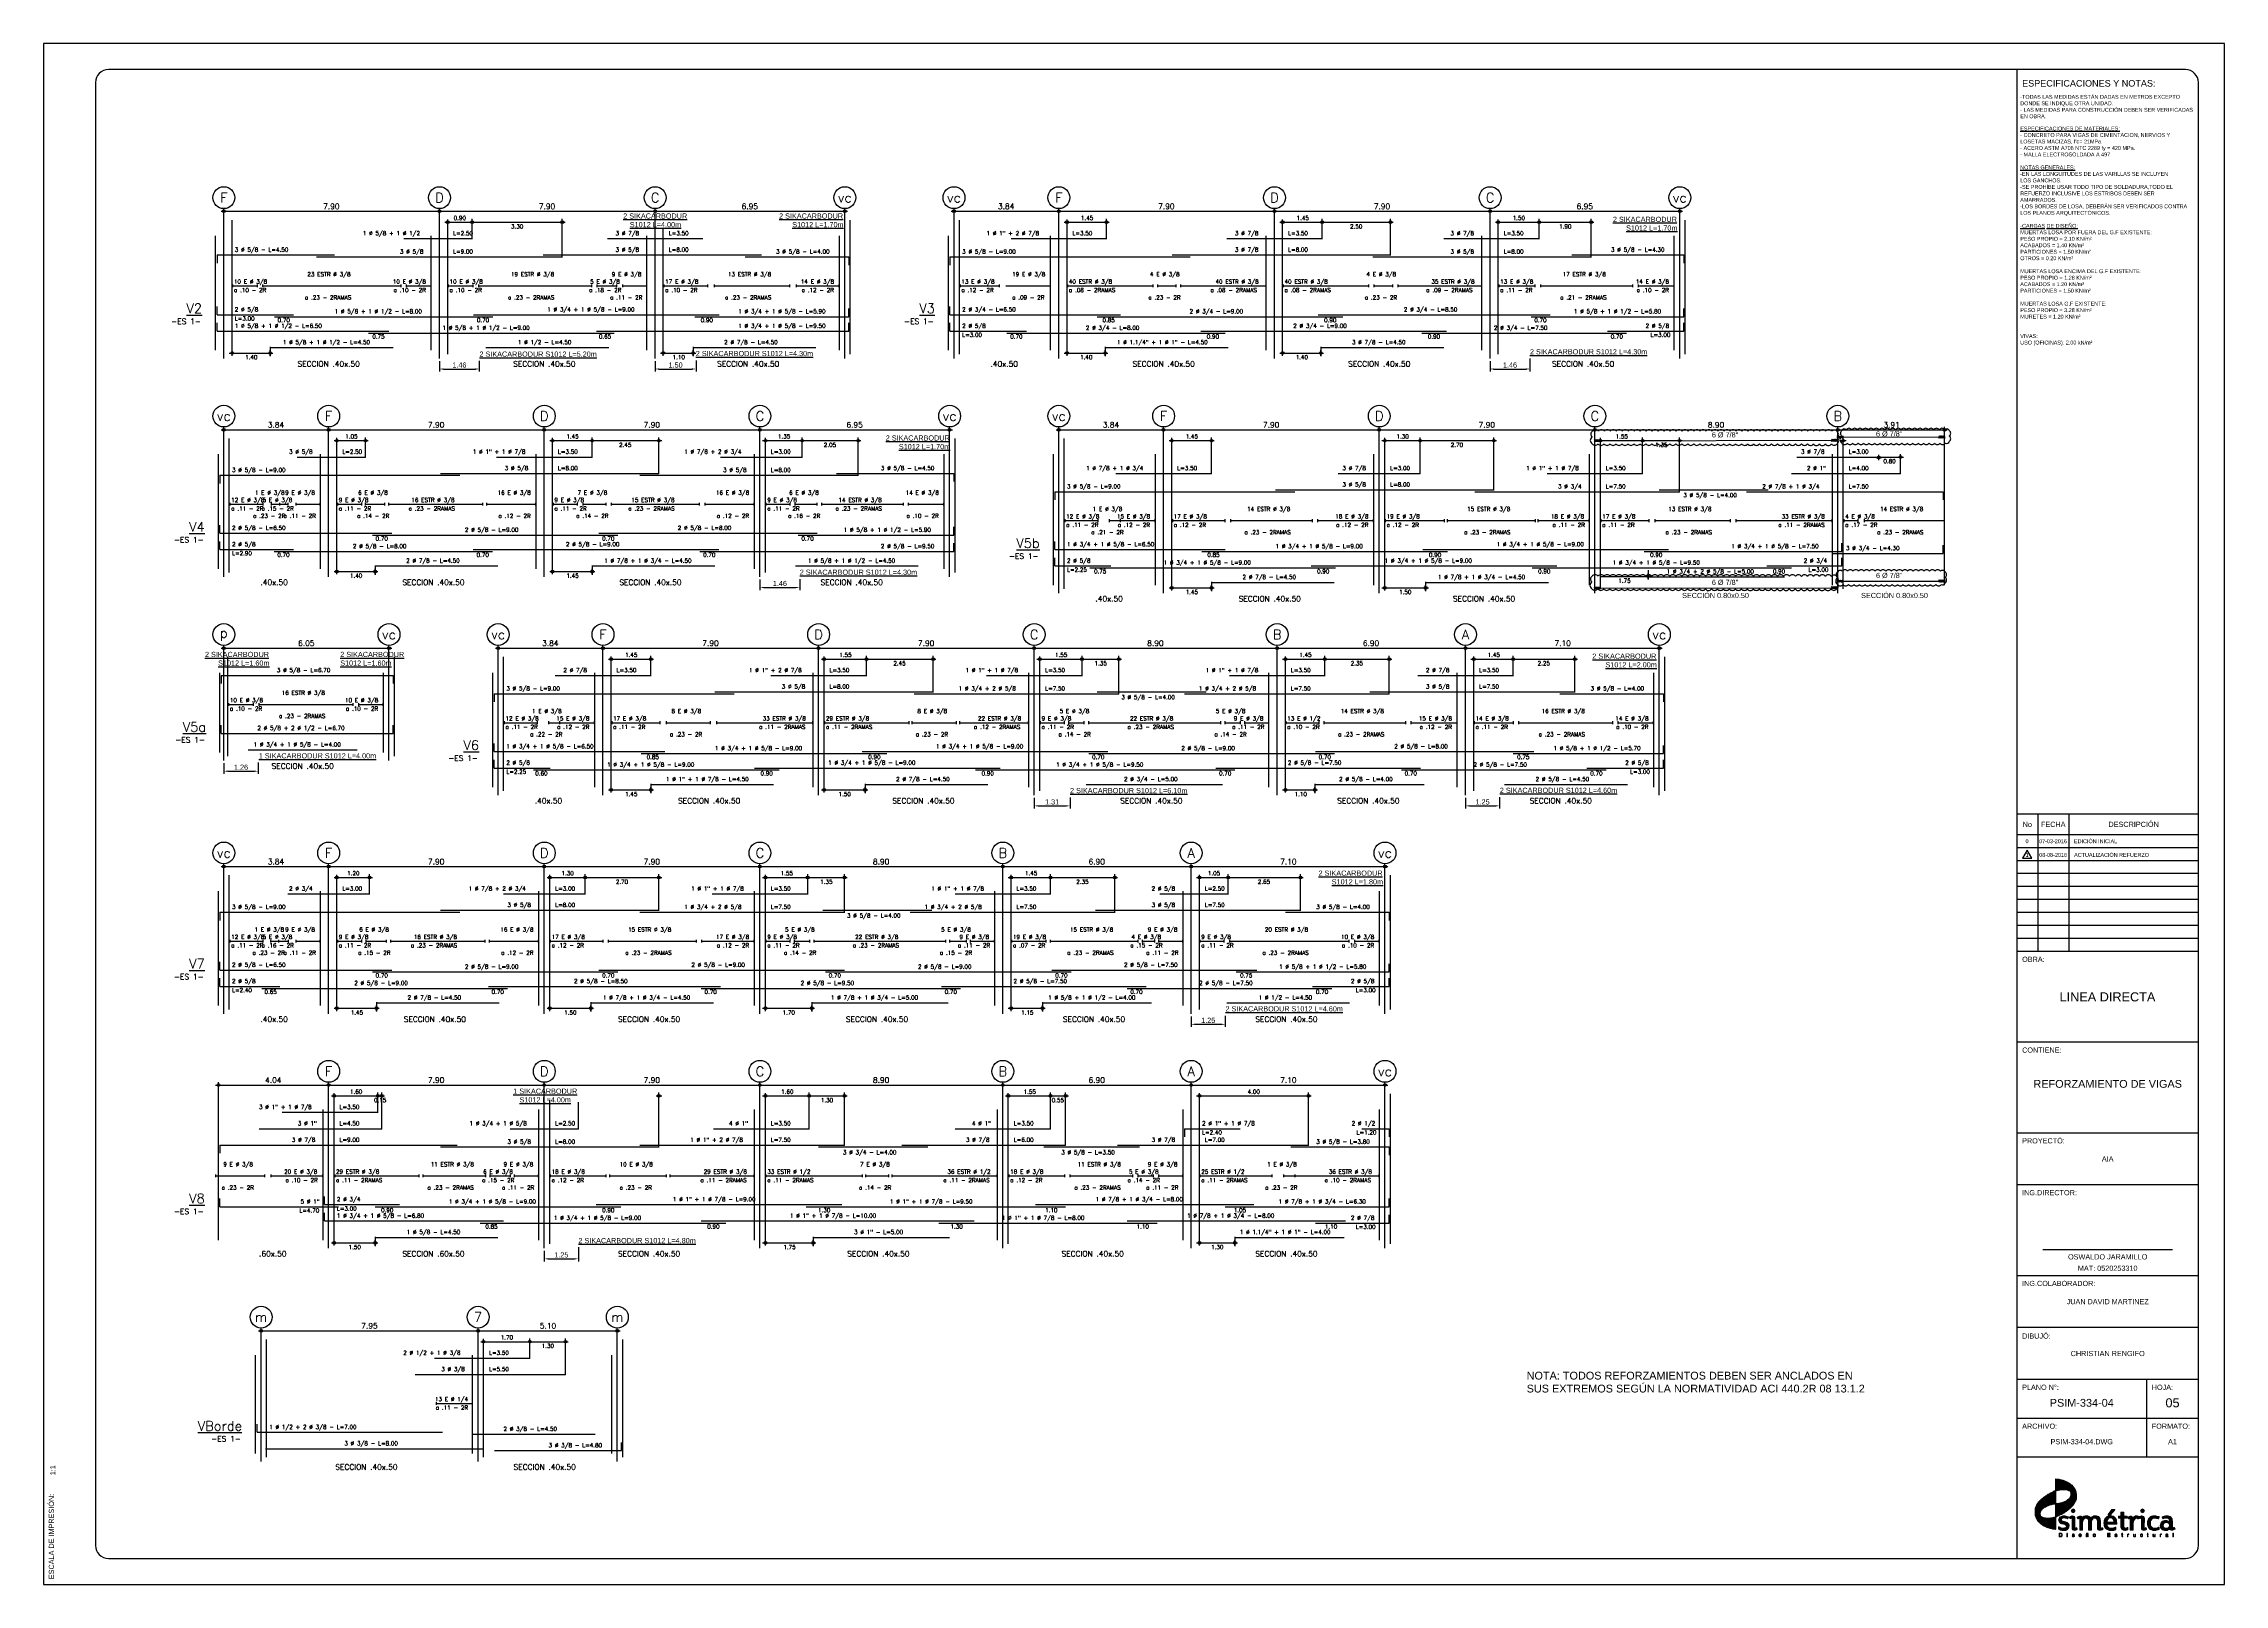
# Paper-space layout 'PSIM-334-04 HOJA5' of a CAD drawing. Header units: millimetres. Extents: x 0 to 0.841, y 0 to 0.594.
# The model-space entities are those that its viewports show. They can reach past a viewport. Long polylines and large blocks are cut down to what shows.
import ezdxf
from ezdxf.enums import TextEntityAlignment as Align

# ---------------------------------------------------------------- set-up
doc = ezdxf.new("R2010")
doc.units = ezdxf.units.MM
doc.header["$LTSCALE"] = 0.0003
doc.header["$PDMODE"] = 34
doc.header["$PDSIZE"] = 0.1
for name, color, linetype in [('EE-TEXTO 2', 2, 'Continuous'), ('SIM-ACHURADOS', 8, 'Continuous'), ('SIM-COTAS', 1, 'Continuous'), ('SIM-FIBRACARB', 4, 'Continuous')]:
    doc.layers.add(name, color=color, linetype=linetype)
doc.layers.get('Defpoints').off()
doc.styles.add('ARIAL EE', font='arial.ttf')
doc.styles.add('P140', font='SIMPLEX', dxfattribs={"height": 0.35})
doc.styles.add('P60', font='SIMPLEX', dxfattribs={"height": 0.16})
doc.styles.add('P80', font='SIMPLEX', dxfattribs={"height": 0.2})
doc.styles.add('ROTULO', font='SIMPLEX.shx')
doc.dimstyles.new('RE - STANDAR', dxfattribs={"dimtxt": 0.002, "dimasz": 0.0015, "dimexe": 0.001, "dimexo": 0.001, "dimgap": 0.0005, "dimtad": 1, "dimzin": 4, "dimdsep": 46, "dimtxsty": 'ARIAL EE', "dimcen": -0.001, "dimclrd": 256, "dimclre": 256, "dimclrt": 2, "dimadec": 0, "dimazin": 0, "dimtfac": 1, "dimtix": 1, "dimtofl": 0, "dimtmove": 1, "dimatfit": 0, "dimfxl": 0.0015, "dimtolj": 1, "dimtzin": 4, "dimlwd": -1, "dimlwe": -1, "dimarcsym": 0})

# ---------------------------------------------------------------- blocks, each defined once
blk = doc.blocks.new('Logo Simetrica Autocad mm')
h = blk.add_hatch(color=30)
h.dxf.hatch_style = 1
h.paths.add_polyline_path([(10.2, 22.2), (9.5, 22), (9, 21.7), (8.6, 21.5), (8.1, 21.3), (7.7, 21.1), (7.3, 20.9), (7, 20.7), (6.5, 20.4), (6.1, 20.1), (5.7, 19.9), (5.3, 19.7), (4.9, 19.4), (4.3, 19), (3.9, 18.6), (3.4, 18.2), (3, 17.8), (2.6, 17.5), (2.2, 17), (1.8, 16.6), (1.5, 16.2), (1.3, 15.9), (1.1, 15.6), (0.9, 15.2), (0.7, 14.8), (0.6, 14.6), (0.6, 14.4), (0.5, 14.2), (0.4, 14), (0.5, 13.7), (0.6, 13.3), (0.7, 12.9), (0.8, 12.5), (0.9, 12.3), (1, 12), (1.2, 11.8), (1.3, 11.5), (1.4, 11.4), (1.6, 11.1), (1.7, 10.9), (1.9, 10.7), (2.1, 10.5), (2.3, 10.4), (2.5, 10.2), (2.7, 10.1), (2.8, 10), (2.9, 9.9), (2.8, 10.1), (2.8, 10.5), (2.7, 10.8), (2.7, 11.1), (2.7, 11.3), (2.7, 11.6), (2.8, 11.9), (2.9, 12.1), (2.9, 12.4), (3, 12.5), (3.1, 12.7), (3.2, 12.9), (3.4, 13), (3.4, 13.2), (3.6, 13.3), (3.7, 13.4), (3.8, 13.5), (4, 13.7), (4.1, 13.9), (4.3, 14), (4.5, 14.1), (4.8, 14.3), (5.1, 14.5), (5.3, 14.6), (5.7, 14.8), (5.9, 14.9), (6.1, 15), (6.6, 15.2), (6.9, 15.4), (7.4, 15.5), (7.8, 15.6), (8.2, 15.7), (8.6, 15.8), (9, 15.9), (9.3, 16), (9.6, 16), (9.8, 16), (10, 16.1), (10.2, 16.1)])
h = blk.add_hatch(color=42)
h.dxf.hatch_style = 1
h.paths.add_polyline_path([(17.5, 25.3), (17.1, 25.6), (16.6, 26), (16, 26.3), (15.6, 26.6), (15.1, 26.8), (14.4, 27.1), (13.6, 27.4), (12.8, 27.6), (11.7, 27.8), (10.2, 28), (10.2, 22.2), (10.3, 22.2), (10.6, 22.3), (11.2, 22.4), (11.7, 22.5), (12.2, 22.6), (12.9, 22.7), (13.8, 22.7), (14.5, 22.7), (15.1, 22.7), (15.7, 22.6), (16.1, 22.5), (16.5, 22.3), (16.8, 22.2), (17.2, 22), (17.6, 21.8), (17.9, 21.5), (18.2, 21.2), (18.5, 20.9), (18.8, 20.6), (19, 20.3), (19.2, 19.8), (19.4, 19.4), (19.6, 18.9), (19.7, 18.3), (19.9, 17.7), (20, 18.2), (20.1, 18.8), (20.1, 19.6), (20.1, 20.3), (20.1, 20.8), (19.9, 21.5), (19.8, 21.9), (19.6, 22.5), (19.4, 23.1), (19, 23.7), (18.5, 24.3), (18, 24.9)])
h = blk.add_hatch(color=44)
h.dxf.hatch_style = 1
h.paths.add_polyline_path([(17.7, 14.4), (18, 14.7), (18.3, 15), (18.5, 15.2), (18.6, 15.4), (18.8, 15.6), (18.9, 15.8), (19.1, 16.1), (19.3, 16.4), (19.4, 16.7), (19.6, 16.9), (19.7, 17.2), (19.8, 17.5), (19.8, 17.6), (19.9, 17.7), (19.7, 18.3), (19.6, 18.9), (19.4, 19.4), (19.2, 19.8), (19, 20.3), (18.8, 20.6), (18.5, 20.9), (18.2, 21.2), (17.9, 21.5), (17.6, 21.8), (17.4, 21.9), (17.4, 21.8), (17.5, 21.6), (17.5, 21.4), (17.6, 21.2), (17.6, 20.9), (17.6, 20.6), (17.6, 20.3), (17.6, 20.1), (17.5, 19.9), (17.4, 19.6), (17.3, 19.4), (17.2, 19.1), (17, 18.8), (16.9, 18.7), (16.6, 18.4), (16.3, 18.2), (16.1, 18), (15.7, 17.7), (15.4, 17.5), (15, 17.3), (14.6, 17.1), (14.2, 16.9), (13.7, 16.8), (13.1, 16.6), (12.5, 16.5), (11.9, 16.3), (11.3, 16.2), (10.7, 16.1), (10.2, 16.1), (10.2, 9.7), (10.5, 9.8), (10.7, 9.9), (10.9, 10), (11.3, 10.2), (11.6, 10.3), (11.9, 10.5), (12.2, 10.6), (12.5, 10.8), (12.9, 11), (13.4, 11.3), (13.8, 11.5), (14.2, 11.7), (14.5, 11.9), (14.8, 12.1), (15.1, 12.3), (15.4, 12.5), (15.7, 12.8), (16, 12.9), (16.3, 13.2), (16.7, 13.5), (17, 13.7), (17.2, 13.9), (17.5, 14.2)])
h = blk.add_hatch(color=32)
h.dxf.hatch_style = 1
h.paths.add_polyline_path([(10.2, 9.7), (10, 9.6), (9.7, 9.6), (9.4, 9.5), (9, 9.4), (8.6, 9.3), (8.1, 9.2), (7.7, 9.2), (7.1, 9.1), (6.5, 9.1), (5.9, 9.1), (5.4, 9.1), (5.1, 9.2), (4.8, 9.2), (4.5, 9.3), (4.2, 9.4), (3.8, 9.5), (3.4, 9.7), (3.2, 9.8), (2.9, 9.9), (2.8, 10), (2.7, 10.1), (2.5, 10.2), (2.3, 10.4), (2.1, 10.5), (1.9, 10.7), (1.7, 10.9), (1.6, 11.1), (1.4, 11.4), (1.3, 11.5), (1.2, 11.8), (1, 12), (0.9, 12.3), (0.8, 12.5), (0.7, 12.9), (0.6, 13.3), (0.5, 13.7), (0.4, 14), (0.3, 13.6), (0.3, 13.2), (0.2, 12.8), (0.2, 12.5), (0.2, 12.2), (0.2, 11.9), (0.2, 11.6), (0.2, 11.2), (0.2, 10.9), (0.3, 10.4), (0.4, 10), (0.6, 9.7), (0.7, 9.3), (0.9, 8.9), (1, 8.6), (1.2, 8.3), (1.6, 7.8), (1.8, 7.5), (2, 7.3), (2.3, 7), (2.7, 6.6), (3, 6.3), (3.4, 6.1), (3.7, 5.9), (3.9, 5.7), (4.2, 5.6), (4.5, 5.4), (4.9, 5.2), (5.2, 5), (5.5, 4.9), (5.9, 4.7), (6.3, 4.6), (6.7, 4.5), (7.1, 4.4), (7.5, 4.3), (7.9, 4.2), (8.3, 4.1), (8.7, 4), (9.1, 3.9), (9.6, 3.9), (10, 3.8), (10.2, 3.8)])
at = {"true_color": 0x434142}
h = blk.add_hatch(color=250, dxfattribs=at)
h.dxf.hatch_style = 2
edge = h.paths.add_edge_path()
edge.add_spline(control_points=[(18, 9), (18, 9), (18, 9), (18, 9.1), (17.9, 9.1), (17.8, 9.1), (17.8, 9.1), (17.7, 9.1), (17.6, 9), (17.5, 9), (17.5, 8.9), (17.4, 8.9), (17.4, 8.9), (17.3, 8.9), (17.3, 8.9), (17.2, 8.9), (17.2, 8.9), (17.2, 8.9), (17.2, 8.9), (16.9, 9.4), (16.9, 9.4), (16.9, 9.5), (16.9, 9.6), (16.9, 9.6), (17.1, 9.8), (17.4, 9.9), (17.6, 10), (17.8, 10.1), (18.1, 10.2), (18.3, 10.2), (18.7, 10.2), (19, 10), (19.1, 9.8), (19.3, 9.6), (19.4, 9.3), (19.4, 8.9), (19.4, 8.9), (19.4, 8.9), (19.4, 8.9), (19.4, 8.9), (19.4, 4.7), (19.4, 4.7), (19.4, 4.5), (19.4, 4.4), (19.5, 4.3), (19.5, 4.3), (19.5, 4.3), (19.6, 4.3), (19.7, 4.3), (19.8, 4.3), (19.9, 4.3), (20, 4.4), (20, 4.4), (20.1, 4.5), (20.2, 4.5), (20.2, 4.5), (20.3, 4.4), (20.3, 4.4), (20.6, 3.9), (20.6, 3.9), (20.6, 3.9), (20.5, 3.7), (20.5, 3.7), (20.3, 3.6), (20.1, 3.4), (19.9, 3.3), (19.7, 3.2), (19.4, 3.2), (19.2, 3.2), (18.8, 3.2), (18.5, 3.3), (18.3, 3.5), (18.2, 3.8), (18.1, 4.1), (18.1, 4.6), (18.1, 4.6), (18.1, 4.6), (18.1, 4.6), (18.1, 4.6), (18.1, 8.7), (18.1, 8.7), (18.1, 8.8), (18.1, 8.9), (18, 9)], knot_values=[0, 0, 0, 0, 0.0001, 0.0002, 1, 1, 1, 2, 2, 2, 3, 3, 3, 4, 4, 4, 5, 5, 5, 6, 6, 6, 7, 7, 7, 8, 8, 8, 9, 9, 9, 10, 10, 10, 11, 11, 11, 12, 12, 12, 13, 13, 13, 14, 14, 14, 15, 15, 15, 16, 16, 16, 17, 17, 17, 18, 18, 18, 19, 19, 19, 20, 20, 20, 21, 21, 21, 22, 22, 22, 23, 23, 23, 24, 24, 24, 25, 25, 25, 26, 26, 26, 27, 27, 27, 27], degree=3, periodic=0)
edge = h.paths.add_edge_path()
edge.add_spline(control_points=[(17.9, 13.2), (17.9, 13.2), (17.9, 13.2), (18.1, 13.4), (18.3, 13.5), (18.6, 13.5), (18.8, 13.5), (19, 13.4), (19.2, 13.2), (19.3, 13), (19.4, 12.8), (19.4, 12.6), (19.4, 12.3), (19.3, 12.1), (19.2, 11.9), (19, 11.8), (18.8, 11.7), (18.6, 11.7), (18.3, 11.7), (18.1, 11.8), (17.9, 11.9), (17.8, 12.1), (17.7, 12.3), (17.7, 12.6), (17.7, 12.8), (17.8, 13), (17.9, 13.2)], knot_values=[0, 0, 0, 0, 0.0001, 0.0002, 1, 1, 1, 2, 2, 2, 3, 3, 3, 4, 4, 4, 5, 5, 5, 6, 6, 6, 7, 7, 7, 8, 8, 8, 8], degree=3, periodic=0)
h = blk.add_hatch(color=250, dxfattribs=at)
h.dxf.hatch_style = 2
edge = h.paths.add_edge_path()
edge.add_spline(control_points=[(38.1, 4.4), (38.1, 4.4), (38.1, 4.4), (38.4, 4.5), (38.7, 4.6), (38.9, 4.7), (39, 4.7), (39, 4.7), (39, 4.7), (39.1, 4.7), (39.1, 4.6), (39.1, 4.6), (39.1, 4.6), (39.1, 3.7), (39.1, 3.7), (39.1, 3.6), (39.1, 3.6), (39, 3.6), (38.8, 3.4), (38.5, 3.3), (38.2, 3.2), (37.8, 3.1), (37.4, 3.1), (36.8, 3.1), (36.2, 3.1), (35.7, 3.2), (35.3, 3.4), (34.9, 3.6), (34.5, 3.8), (34.3, 4.1), (34, 4.5), (33.8, 4.8), (33.6, 5.3), (33.5, 5.7), (33.4, 6.2), (33.4, 6.7), (33.4, 7.2), (33.5, 7.7), (33.6, 8.1), (33.8, 8.5), (34, 8.9), (34.3, 9.2), (34.6, 9.5), (34.9, 9.8), (35.3, 10), (35.7, 10.1), (36.1, 10.2), (36.6, 10.2), (37.6, 10.2), (38.3, 9.9), (38.9, 9.3), (39.4, 8.7), (39.6, 7.9), (39.6, 6.7), (39.6, 6.7), (39.6, 6.3), (39.6, 6.3), (39.6, 6.2), (39.6, 6.1), (39.5, 6.1), (39.5, 6.1), (34.9, 6.1), (34.9, 6.1), (34.9, 5.9), (34.9, 5.7), (35, 5.5), (35.1, 5.2), (35.3, 5), (35.4, 4.8), (35.6, 4.7), (35.8, 4.5), (36, 4.4), (36.3, 4.3), (36.6, 4.2), (36.9, 4.2), (37.4, 4.2), (37.7, 4.3), (38.1, 4.4)], knot_values=[0, 0, 0, 0, 0.0001, 0.0002, 1, 1, 1, 2, 2, 2, 3, 3, 3, 4, 4, 4, 5, 5, 5, 6, 6, 6, 7, 7, 7, 8, 8, 8, 9, 9, 9, 10, 10, 10, 11, 11, 11, 12, 12, 12, 13, 13, 13, 14, 14, 14, 15, 15, 15, 16, 16, 16, 17, 17, 17, 18, 18, 18, 19, 19, 19, 20, 20, 20, 21, 21, 21, 22, 22, 22, 23, 23, 23, 24, 24, 24, 25, 25, 25, 25], degree=3, periodic=0)
edge = h.paths.add_edge_path()
edge.add_spline(control_points=[(35.4, 8.6), (35.4, 8.6), (35.4, 8.6), (35.1, 8.3), (35, 7.8), (34.9, 7.2), (34.9, 7.2), (38.2, 7.2), (38.2, 7.2), (38.2, 7.8), (38, 8.3), (37.8, 8.6), (37.5, 9), (37.1, 9.2), (36.6, 9.2), (36.1, 9.2), (35.7, 9), (35.4, 8.6)], knot_values=[0, 0, 0, 0, 0.0001, 0.0002, 1, 1, 1, 2, 2, 2, 3, 3, 3, 4, 4, 4, 5, 5, 5, 5], degree=3, periodic=0)
edge = h.paths.add_edge_path()
edge.add_spline(control_points=[(36.5, 10.5), (36.5, 10.5), (36.5, 10.5), (36.5, 10.5), (35.5, 10.5), (35.5, 10.5), (35.5, 10.5), (35.4, 10.6), (35.4, 10.6), (35.4, 10.7), (35.4, 10.7), (35.4, 10.8), (35.4, 10.8), (37.3, 13.3), (37.3, 13.3), (37.4, 13.3), (37.4, 13.3), (37.4, 13.3), (37.4, 13.3), (38.5, 13.3), (38.5, 13.3), (38.6, 13.3), (38.6, 13.3), (38.7, 13.3), (38.7, 13.2), (38.7, 13.2), (38.6, 13.1), (38.6, 13.1), (36.6, 10.6), (36.6, 10.6), (36.6, 10.6), (36.6, 10.6), (36.6, 10.5), (36.5, 10.5), (36.5, 10.5), (36.5, 10.5)], knot_values=[0, 0, 0, 0, 0.0001, 0.0002, 1, 1, 1, 2, 2, 2, 3, 3, 3, 4, 4, 4, 5, 5, 5, 6, 6, 6, 7, 7, 7, 8, 8, 8, 9, 9, 9, 10, 10, 10, 11, 11, 11, 11], degree=3, periodic=0)
h = blk.add_hatch(color=250, dxfattribs=at)
h.dxf.hatch_style = 2
edge = h.paths.add_edge_path()
edge.add_spline(control_points=[(40.6, 10.1), (40.6, 10.1), (40.6, 10.1), (40.6, 10.1), (41.6, 10.1), (41.6, 10.1), (41.6, 10.1), (41.6, 11.9), (41.6, 11.9), (41.6, 11.9), (41.7, 12), (41.8, 12), (41.8, 12), (42.8, 12), (42.8, 12), (42.9, 12), (43, 11.9), (43, 11.9), (43, 11.9), (43, 10.1), (43, 10.1), (43, 10.1), (44.6, 10.1), (44.6, 10.1), (44.7, 10.1), (44.7, 10.1), (44.7, 10), (44.7, 10), (44.7, 9.2), (44.7, 9.2), (44.7, 9.1), (44.7, 9.1), (44.6, 9.1), (44.6, 9.1), (43, 9.1), (43, 9.1), (43, 9.1), (43, 5.3), (43, 5.3), (43, 4.9), (43, 4.6), (43.1, 4.5), (43.2, 4.4), (43.4, 4.3), (43.7, 4.3), (43.9, 4.3), (44.1, 4.3), (44.3, 4.4), (44.5, 4.5), (44.7, 4.5), (44.8, 4.6), (44.8, 4.6), (44.9, 4.6), (44.9, 4.6), (45, 4.6), (45, 4.5), (45, 4.5), (45, 4.5), (45, 3.7), (45, 3.7), (45, 3.7), (44.9, 3.5), (44.9, 3.5), (44.9, 3.5), (44.8, 3.5), (44.7, 3.4), (44.6, 3.4), (44.5, 3.4), (44.3, 3.3), (44.2, 3.3), (44.1, 3.2), (43.9, 3.2), (43.8, 3.2), (43.6, 3.2), (43.5, 3.2), (42.9, 3.2), (42.4, 3.3), (42.1, 3.6), (41.8, 3.9), (41.6, 4.4), (41.6, 5.1), (41.6, 5.1), (41.6, 9.1), (41.6, 9.1), (41.6, 9.1), (40.6, 9.1), (40.6, 9.1), (40.5, 9.1), (40.4, 9.1), (40.4, 9.2), (40.4, 9.2), (40.4, 10), (40.4, 10), (40.4, 10.1), (40.5, 10.1), (40.6, 10.1)], knot_values=[0, 0, 0, 0, 0.0001, 0.0002, 1, 1, 1, 2, 2, 2, 3, 3, 3, 4, 4, 4, 5, 5, 5, 6, 6, 6, 7, 7, 7, 8, 8, 8, 9, 9, 9, 10, 10, 10, 11, 11, 11, 12, 12, 12, 13, 13, 13, 14, 14, 14, 15, 15, 15, 16, 16, 16, 17, 17, 17, 18, 18, 18, 19, 19, 19, 20, 20, 20, 21, 21, 21, 22, 22, 22, 23, 23, 23, 24, 24, 24, 25, 25, 25, 26, 26, 26, 27, 27, 27, 28, 28, 28, 29, 29, 29, 30, 30, 30, 31, 31, 31, 31], degree=3, periodic=0)
h = blk.add_hatch(color=250, dxfattribs=at)
h.dxf.hatch_style = 2
edge = h.paths.add_edge_path()
edge.add_spline(control_points=[(51.5, 9), (51.5, 9), (51.5, 9), (51.4, 9.1), (51.4, 9.1), (51.3, 9.1), (51.2, 9.1), (51.1, 9.1), (51.1, 9), (51, 9), (50.9, 8.9), (50.8, 8.9), (50.8, 8.9), (50.8, 8.9), (50.7, 8.9), (50.7, 8.9), (50.7, 8.9), (50.6, 8.9), (50.6, 8.9), (50.4, 9.4), (50.4, 9.4), (50.3, 9.5), (50.3, 9.6), (50.4, 9.6), (50.6, 9.8), (50.8, 9.9), (51.1, 10), (51.3, 10.1), (51.5, 10.2), (51.7, 10.2), (52.1, 10.2), (52.4, 10), (52.6, 9.8), (52.8, 9.6), (52.9, 9.3), (52.9, 8.9), (52.9, 8.9), (52.9, 8.9), (52.9, 8.9), (52.9, 8.9), (52.8, 4.7), (52.8, 4.7), (52.8, 4.5), (52.9, 4.4), (52.9, 4.3), (52.9, 4.3), (53, 4.3), (53.1, 4.3), (53.2, 4.3), (53.2, 4.3), (53.3, 4.3), (53.4, 4.4), (53.5, 4.4), (53.5, 4.5), (53.6, 4.5), (53.7, 4.5), (53.7, 4.4), (53.7, 4.4), (54, 3.9), (54, 3.9), (54, 3.9), (54, 3.7), (54, 3.7), (53.8, 3.6), (53.6, 3.4), (53.3, 3.3), (53.1, 3.2), (52.9, 3.2), (52.7, 3.2), (52.2, 3.2), (51.9, 3.3), (51.8, 3.5), (51.6, 3.8), (51.5, 4.1), (51.5, 4.6), (51.5, 4.6), (51.5, 4.6), (51.5, 4.6), (51.5, 4.6), (51.5, 8.7), (51.5, 8.7), (51.5, 8.8), (51.5, 8.9), (51.5, 9)], knot_values=[0, 0, 0, 0, 0.0001, 0.0002, 1, 1, 1, 2, 2, 2, 3, 3, 3, 4, 4, 4, 5, 5, 5, 6, 6, 6, 7, 7, 7, 8, 8, 8, 9, 9, 9, 10, 10, 10, 11, 11, 11, 12, 12, 12, 13, 13, 13, 14, 14, 14, 15, 15, 15, 16, 16, 16, 17, 17, 17, 18, 18, 18, 19, 19, 19, 20, 20, 20, 21, 21, 21, 22, 22, 22, 23, 23, 23, 24, 24, 24, 25, 25, 25, 26, 26, 26, 27, 27, 27, 27], degree=3, periodic=0)
edge = h.paths.add_edge_path()
edge.add_spline(control_points=[(51.4, 13.2), (51.4, 13.2), (51.4, 13.2), (51.6, 13.4), (51.8, 13.5), (52, 13.5), (52.3, 13.5), (52.5, 13.4), (52.6, 13.2), (52.8, 13), (52.9, 12.8), (52.9, 12.6), (52.9, 12.3), (52.8, 12.1), (52.6, 11.9), (52.5, 11.8), (52.3, 11.7), (52, 11.7), (51.8, 11.7), (51.5, 11.8), (51.4, 11.9), (51.2, 12.1), (51.1, 12.3), (51.1, 12.6), (51.1, 12.8), (51.2, 13), (51.4, 13.2)], knot_values=[0, 0, 0, 0, 0.0001, 0.0002, 1, 1, 1, 2, 2, 2, 3, 3, 3, 4, 4, 4, 5, 5, 5, 6, 6, 6, 7, 7, 7, 8, 8, 8, 8], degree=3, periodic=0)
h = blk.add_hatch(color=250, dxfattribs=at)
h.dxf.hatch_style = 2
edge = h.paths.add_edge_path()
edge.add_spline(control_points=[(13.2, 10.1), (13.2, 10.1), (13.2, 10.1), (13.5, 10.2), (13.8, 10.2), (14.2, 10.2), (14.5, 10.2), (14.8, 10.2), (15.2, 10.1), (15.6, 10), (15.9, 9.9), (16.3, 9.7), (16.4, 9.6), (16.4, 9.6), (16.4, 9.5), (16.4, 9.5), (16.1, 8.8), (16.1, 8.8), (16, 8.8), (16, 8.7), (16, 8.7), (15.9, 8.7), (15.9, 8.7), (15.8, 8.8), (15.8, 8.8), (15.8, 8.8), (15.8, 8.8), (15.8, 8.8), (15.8, 8.8), (15.8, 8.8), (15.7, 8.8), (15.5, 8.9), (15.2, 9), (14.9, 9.1), (14.6, 9.2), (14.2, 9.2), (13.8, 9.2), (13.4, 9.1), (13.2, 8.9), (13, 8.8), (12.9, 8.6), (12.9, 8.3), (12.9, 8.1), (13.1, 7.9), (13.3, 7.7), (13.6, 7.6), (14, 7.5), (14.4, 7.4), (14.8, 7.3), (15.1, 7.2), (15.3, 7.1), (15.6, 7), (15.8, 6.8), (16, 6.7), (16.2, 6.5), (16.4, 6.3), (16.5, 6.1), (16.6, 5.9), (16.6, 5.6), (16.6, 5.3), (16.6, 4.9), (16.5, 4.6), (16.4, 4.3), (16.2, 4), (16, 3.8), (15.8, 3.6), (15.6, 3.4), (15.3, 3.3), (15, 3.2), (14.7, 3.1), (14.4, 3.1), (14, 3.1), (13.4, 3.1), (12.9, 3.2), (12.5, 3.3), (12.1, 3.5), (11.8, 3.6), (11.6, 3.7), (11.6, 3.7), (11.6, 3.7), (11.6, 3.7), (11.6, 3.8), (11.6, 3.8), (11.6, 3.8), (11.6, 3.8), (11.6, 4.8), (11.6, 4.8), (11.6, 4.8), (11.6, 4.9), (11.6, 4.9), (11.7, 4.9), (11.7, 4.9), (11.8, 4.9), (12, 4.7), (12.3, 4.6), (12.7, 4.4), (13, 4.3), (13.5, 4.2), (13.9, 4.2), (14.1, 4.2), (14.3, 4.2), (14.4, 4.3), (14.6, 4.3), (14.7, 4.4), (14.9, 4.4), (15, 4.5), (15.1, 4.6), (15.2, 4.7), (15.2, 4.8), (15.3, 5), (15.3, 5.2), (15.3, 5.5), (15.2, 5.7), (14.9, 5.8), (14.7, 5.9), (14.3, 6.1), (13.9, 6.2), (13.6, 6.3), (13.3, 6.3), (13, 6.4), (12.8, 6.5), (12.5, 6.6), (12.3, 6.8), (12.1, 6.9), (11.9, 7.1), (11.8, 7.4), (11.7, 7.6), (11.6, 7.8), (11.6, 8.2), (11.6, 8.5), (11.7, 8.8), (11.8, 9.1), (12, 9.3), (12.1, 9.5), (12.4, 9.7), (12.6, 9.9), (12.9, 10), (13.2, 10.1)], knot_values=[0, 0, 0, 0, 0.0001, 0.0002, 1, 1, 1, 2, 2, 2, 3, 3, 3, 4, 4, 4, 5, 5, 5, 6, 6, 6, 7, 7, 7, 8, 8, 8, 9, 9, 9, 10, 10, 10, 11, 11, 11, 12, 12, 12, 13, 13, 13, 14, 14, 14, 15, 15, 15, 16, 16, 16, 17, 17, 17, 18, 18, 18, 19, 19, 19, 20, 20, 20, 21, 21, 21, 22, 22, 22, 23, 23, 23, 24, 24, 24, 25, 25, 25, 26, 26, 26, 27, 27, 27, 28, 28, 28, 29, 29, 29, 30, 30, 30, 31, 31, 31, 32, 32, 32, 33, 33, 33, 34, 34, 34, 35, 35, 35, 36, 36, 36, 37, 37, 37, 38, 38, 38, 39, 39, 39, 40, 40, 40, 41, 41, 41, 42, 42, 42, 43, 43, 43, 44, 44, 44, 45, 45, 45, 45], degree=3, periodic=0)
at = {"true_color": 0xd58500}
h = blk.add_hatch(color=42, dxfattribs=at)
h.dxf.hatch_style = 2
edge = h.paths.add_edge_path()
edge.add_spline(control_points=[(12.9, 1.8), (12.9, 1.8), (12.9, 1.8), (13, 1.8), (13, 1.7), (13.1, 1.7), (13.2, 1.6), (13.2, 1.5), (13.3, 1.4), (13.3, 1.3), (13.3, 1.2), (13.3, 1), (13.3, 1), (13.3, 0.8), (13.3, 0.7), (13.3, 0.6), (13.2, 0.5), (13.2, 0.4), (13.1, 0.4), (13, 0.3), (12.9, 0.2), (12.8, 0.2), (12.7, 0.1), (12.6, 0.1), (12.6, 0.1), (11.8, 0.1), (11.8, 0.1), (11.8, 0.1), (11.8, 1.9), (11.8, 1.9), (11.8, 1.9), (12.6, 1.9), (12.6, 1.9), (12.7, 1.9), (12.8, 1.9), (12.9, 1.8)], knot_values=[0, 0, 0, 0, 0.0001, 0.0002, 1, 1, 1, 2, 2, 2, 3, 3, 3, 4, 4, 4, 5, 5, 5, 6, 6, 6, 7, 7, 7, 8, 8, 8, 9, 9, 9, 10, 10, 10, 11, 11, 11, 11], degree=3, periodic=0)
edge = h.paths.add_edge_path()
edge.add_spline(control_points=[(12.5, 0.3), (12.5, 0.3), (12.5, 0.3), (12.7, 0.3), (12.8, 0.4), (12.9, 0.5), (13, 0.6), (13.1, 0.8), (13.1, 1), (13.1, 1.3), (13, 1.4), (12.9, 1.5), (12.8, 1.7), (12.7, 1.7), (12.5, 1.7), (12.5, 1.7), (12.1, 1.7), (12.1, 1.7), (12.1, 1.7), (12.1, 0.3), (12.1, 0.3), (12.1, 0.3), (12.5, 0.3), (12.5, 0.3)], knot_values=[0, 0, 0, 0, 0.0001, 0.0002, 1, 1, 1, 2, 2, 2, 3, 3, 3, 4, 4, 4, 5, 5, 5, 6, 6, 6, 7, 7, 7, 7], degree=3, periodic=0)
h = blk.add_hatch(color=42, dxfattribs=at)
h.dxf.hatch_style = 2
h.paths.add_polyline_path([(15.6, 1.7), (15.6, 1.9), (15.8, 1.9), (15.8, 1.7)])
h.paths.add_polyline_path([(15.8, 0.1), (15.6, 0.1), (15.6, 1.4), (15.8, 1.4)])
h = blk.add_hatch(color=42, dxfattribs=at)
h.dxf.hatch_style = 2
edge = h.paths.add_edge_path()
edge.add_spline(control_points=[(18.4, 0.4), (18.4, 0.4), (18.4, 0.4), (18.4, 0.4), (18.4, 0.3), (18.5, 0.3), (18.5, 0.3), (18.6, 0.3), (18.7, 0.3), (18.7, 0.3), (18.8, 0.3), (18.8, 0.3), (18.8, 0.3), (18.9, 0.3), (18.9, 0.3), (18.9, 0.4), (18.9, 0.4), (18.9, 0.4), (19, 0.4), (19, 0.5), (19, 0.5), (19, 0.5), (18.9, 0.6), (18.9, 0.6), (18.9, 0.6), (18.8, 0.7), (18.7, 0.7), (18.7, 0.7), (18.5, 0.7), (18.5, 0.7), (18.4, 0.8), (18.3, 0.8), (18.2, 0.8), (18.2, 0.9), (18.2, 1), (18.2, 1.1), (18.2, 1.1), (18.2, 1.2), (18.2, 1.2), (18.2, 1.3), (18.3, 1.3), (18.3, 1.4), (18.4, 1.4), (18.4, 1.4), (18.5, 1.4), (18.5, 1.5), (18.6, 1.5), (18.7, 1.5), (18.8, 1.5), (18.9, 1.4), (18.9, 1.4), (19, 1.4), (19, 1.3), (19.1, 1.3), (19.1, 1.2), (19.1, 1.2), (19.1, 1.2), (19.1, 1.1), (19.1, 1.1), (19.1, 1.1), (19.1, 1.1), (18.9, 1.1), (18.9, 1.1), (18.9, 1.1), (18.9, 1.1), (18.9, 1.1), (18.9, 1.2), (18.9, 1.2), (18.9, 1.2), (18.9, 1.2), (18.8, 1.2), (18.8, 1.3), (18.8, 1.3), (18.7, 1.3), (18.6, 1.3), (18.6, 1.3), (18.6, 1.3), (18.6, 1.3), (18.5, 1.3), (18.5, 1.3), (18.5, 1.2), (18.4, 1.2), (18.4, 1.2), (18.4, 1.2), (18.4, 1.2), (18.4, 1.1), (18.4, 1.1), (18.4, 1.1), (18.4, 1), (18.4, 1), (18.4, 1), (18.4, 1), (18.4, 1), (18.4, 1), (18.5, 1), (18.5, 1), (18.5, 0.9), (18.6, 0.9), (18.6, 0.9), (18.6, 0.9), (18.8, 0.9), (18.8, 0.9), (19, 0.8), (19.1, 0.8), (19.1, 0.7), (19.2, 0.7), (19.2, 0.6), (19.2, 0.5), (19.2, 0.5), (19.2, 0.4), (19.1, 0.3), (19.1, 0.3), (19.1, 0.3), (19, 0.2), (19, 0.2), (18.9, 0.2), (18.9, 0.1), (18.8, 0.1), (18.7, 0.1), (18.7, 0.1), (18.6, 0.1), (18.5, 0.1), (18.5, 0.1), (18.4, 0.1), (18.3, 0.2), (18.3, 0.2), (18.3, 0.2), (18.2, 0.2), (18.2, 0.3), (18.2, 0.3), (18.2, 0.3), (18.2, 0.4), (18.1, 0.4), (18.1, 0.4), (18.1, 0.5), (18.1, 0.5), (18.1, 0.5), (18.1, 0.6), (18.1, 0.6), (18.3, 0.6), (18.3, 0.6), (18.3, 0.5), (18.3, 0.5), (18.3, 0.5), (18.4, 0.4), (18.4, 0.4), (18.4, 0.4)], knot_values=[0, 0, 0, 0, 0.0001, 0.0002, 1, 1, 1, 2, 2, 2, 3, 3, 3, 4, 4, 4, 5, 5, 5, 6, 6, 6, 7, 7, 7, 8, 8, 8, 9, 9, 9, 10, 10, 10, 11, 11, 11, 12, 12, 12, 13, 13, 13, 14, 14, 14, 15, 15, 15, 16, 16, 16, 17, 17, 17, 18, 18, 18, 19, 19, 19, 20, 20, 20, 21, 21, 21, 22, 22, 22, 23, 23, 23, 24, 24, 24, 25, 25, 25, 26, 26, 26, 27, 27, 27, 28, 28, 28, 29, 29, 29, 30, 30, 30, 31, 31, 31, 32, 32, 32, 33, 33, 33, 34, 34, 34, 35, 35, 35, 36, 36, 36, 37, 37, 37, 38, 38, 38, 39, 39, 39, 40, 40, 40, 41, 41, 41, 42, 42, 42, 43, 43, 43, 44, 44, 44, 45, 45, 45, 46, 46, 46, 47, 47, 47, 48, 48, 48, 48], degree=3, periodic=0)
at = {"true_color": 0x434142}
h = blk.add_hatch(color=250, dxfattribs=at)
h.dxf.hatch_style = 2
edge = h.paths.add_edge_path()
edge.add_spline(control_points=[(20.6, 9.5), (20.6, 9.5), (20.6, 9.5), (20.8, 9.7), (21, 9.8), (21.2, 9.9), (21.5, 10), (21.7, 10.1), (21.9, 10.1), (22.3, 10.1), (22.5, 10), (22.7, 9.9), (22.8, 9.7), (22.9, 9.5), (23, 9.3), (23.2, 9.6), (23.4, 9.8), (23.8, 10), (24.1, 10.1), (24.5, 10.2), (24.9, 10.2), (25.5, 10.2), (26, 10.1), (26.3, 9.9), (26.7, 9.7), (26.9, 9.4), (27.1, 9.1), (27.3, 9.4), (27.6, 9.7), (28, 9.9), (28.3, 10.1), (28.7, 10.2), (29.2, 10.2), (30.1, 10.2), (30.8, 10), (31.1, 9.6), (31.5, 9.1), (31.7, 8.5), (31.7, 7.8), (31.7, 7.8), (31.7, 4.6), (31.7, 4.6), (31.7, 4.5), (31.7, 4.4), (31.8, 4.3), (31.8, 4.3), (31.9, 4.3), (31.9, 4.3), (32, 4.3), (32.1, 4.3), (32.2, 4.3), (32.3, 4.4), (32.4, 4.4), (32.4, 4.5), (32.5, 4.5), (32.6, 4.5), (32.6, 4.4), (32.6, 4.4), (33, 3.9), (33, 3.9), (33, 3.9), (32.9, 3.7), (32.9, 3.7), (32.7, 3.6), (32.5, 3.4), (32.2, 3.3), (32, 3.2), (31.7, 3.2), (31.5, 3.2), (31.1, 3.2), (30.7, 3.3), (30.6, 3.5), (30.4, 3.8), (30.3, 4.1), (30.3, 4.5), (30.3, 4.5), (30.3, 7.5), (30.3, 7.5), (30.3, 8), (30.2, 8.4), (30, 8.6), (29.9, 8.9), (29.6, 9.1), (29.1, 9.1), (28.8, 9.1), (28.5, 9), (28.3, 8.9), (28.1, 8.7), (27.9, 8.5), (27.8, 8.3), (27.7, 8.1), (27.6, 7.8), (27.5, 7.5), (27.5, 7.2), (27.4, 6.9), (27.4, 6.6), (27.4, 6.6), (27.4, 3.4), (27.4, 3.4), (27.4, 3.3), (27.4, 3.3), (27.3, 3.3), (27.3, 3.3), (26.2, 3.3), (26.2, 3.3), (26.1, 3.3), (26, 3.3), (26, 3.4), (26, 3.4), (26, 7.3), (26, 7.3), (26, 7.6), (26, 7.8), (26, 8), (25.9, 8.2), (25.9, 8.4), (25.8, 8.6), (25.7, 8.7), (25.6, 8.9), (25.4, 8.9), (25.3, 9), (25.1, 9.1), (24.8, 9.1), (24.5, 9.1), (24.2, 9), (24, 8.9), (23.8, 8.7), (23.6, 8.5), (23.5, 8.3), (23.4, 8.1), (23.3, 7.8), (23.2, 7.5), (23.2, 7.2), (23.1, 6.9), (23.1, 6.6), (23.1, 6.6), (23.1, 3.4), (23.1, 3.4), (23.1, 3.3), (23.1, 3.3), (23, 3.3), (23, 3.3), (21.9, 3.3), (21.9, 3.3), (21.8, 3.3), (21.8, 3.3), (21.8, 3.4), (21.8, 3.4), (21.8, 8.6), (21.8, 8.6), (21.8, 8.8), (21.7, 8.9), (21.7, 8.9), (21.6, 9), (21.6, 9), (21.5, 9), (21.4, 9), (21.3, 9), (21.2, 9), (21.2, 8.9), (21.1, 8.9), (21, 8.8), (21, 8.8), (20.9, 8.8), (20.9, 8.8), (20.9, 8.8), (20.8, 8.8), (20.8, 8.9), (20.8, 8.9), (20.5, 9.4), (20.5, 9.4), (20.5, 9.4), (20.5, 9.5), (20.6, 9.5)], knot_values=[0, 0, 0, 0, 0.0001, 0.0002, 1, 1, 1, 2, 2, 2, 3, 3, 3, 4, 4, 4, 5, 5, 5, 6, 6, 6, 7, 7, 7, 8, 8, 8, 9, 9, 9, 10, 10, 10, 11, 11, 11, 12, 12, 12, 13, 13, 13, 14, 14, 14, 15, 15, 15, 16, 16, 16, 17, 17, 17, 18, 18, 18, 19, 19, 19, 20, 20, 20, 21, 21, 21, 22, 22, 22, 23, 23, 23, 24, 24, 24, 25, 25, 25, 26, 26, 26, 27, 27, 27, 28, 28, 28, 29, 29, 29, 30, 30, 30, 31, 31, 31, 32, 32, 32, 33, 33, 33, 34, 34, 34, 35, 35, 35, 36, 36, 36, 37, 37, 37, 38, 38, 38, 39, 39, 39, 40, 40, 40, 41, 41, 41, 42, 42, 42, 43, 43, 43, 44, 44, 44, 45, 45, 45, 46, 46, 46, 47, 47, 47, 48, 48, 48, 49, 49, 49, 50, 50, 50, 51, 51, 51, 52, 52, 52, 53, 53, 53, 54, 54, 54, 55, 55, 55, 56, 56, 56, 57, 57, 57, 57], degree=3, periodic=0)
at = {"true_color": 0xd58500}
h = blk.add_hatch(color=42, dxfattribs=at)
h.dxf.hatch_style = 2
edge = h.paths.add_edge_path()
edge.add_spline(control_points=[(22, 0.1), (22, 0.1), (22, 0.1), (21.9, 0.1), (21.8, 0.1), (21.7, 0.1), (21.7, 0.2), (21.6, 0.2), (21.6, 0.3), (21.5, 0.3), (21.5, 0.4), (21.4, 0.5), (21.4, 0.6), (21.4, 0.7), (21.4, 0.7), (21.4, 0.8), (21.4, 0.9), (21.4, 1), (21.5, 1.1), (21.5, 1.2), (21.6, 1.3), (21.6, 1.3), (21.7, 1.4), (21.7, 1.4), (21.8, 1.4), (21.9, 1.5), (22, 1.5), (22.1, 1.5), (22.2, 1.4), (22.3, 1.4), (22.3, 1.4), (22.4, 1.3), (22.4, 1.3), (22.5, 1.2), (22.5, 1.1), (22.5, 1), (22.6, 0.9), (22.6, 0.8), (22.6, 0.7), (22.6, 0.7), (21.6, 0.7), (21.6, 0.7), (21.6, 0.6), (21.7, 0.5), (21.7, 0.4), (21.8, 0.3), (21.9, 0.3), (22, 0.3), (22.1, 0.3), (22.1, 0.3), (22.2, 0.3), (22.2, 0.3), (22.2, 0.4), (22.3, 0.4), (22.3, 0.4), (22.3, 0.4), (22.3, 0.5), (22.3, 0.5), (22.3, 0.5), (22.3, 0.5), (22.3, 0.5), (22.6, 0.5), (22.6, 0.5), (22.6, 0.5), (22.6, 0.5), (22.5, 0.5), (22.5, 0.4), (22.5, 0.4), (22.5, 0.4), (22.5, 0.4), (22.5, 0.3), (22.4, 0.3), (22.4, 0.2), (22.4, 0.2), (22.3, 0.2), (22.3, 0.2), (22.3, 0.2), (22.3, 0.2), (22.3, 0.1), (22.2, 0.1), (22.2, 0.1), (22.2, 0.1), (22.2, 0.1), (22.1, 0.1), (22.1, 0.1), (22, 0.1), (22, 0.1)], knot_values=[0, 0, 0, 0, 0.0001, 0.0002, 1, 1, 1, 2, 2, 2, 3, 3, 3, 4, 4, 4, 5, 5, 5, 6, 6, 6, 7, 7, 7, 8, 8, 8, 9, 9, 9, 10, 10, 10, 11, 11, 11, 12, 12, 12, 13, 13, 13, 14, 14, 14, 15, 15, 15, 16, 16, 16, 17, 17, 17, 18, 18, 18, 19, 19, 19, 20, 20, 20, 21, 21, 21, 22, 22, 22, 23, 23, 23, 24, 24, 24, 25, 25, 25, 26, 26, 26, 27, 27, 27, 28, 28, 28, 28], degree=3, periodic=0)
edge = h.paths.add_edge_path()
edge.add_spline(control_points=[(21.7, 1), (21.7, 1), (21.7, 1), (21.6, 1), (21.6, 0.9), (21.6, 0.9), (21.6, 0.9), (22.4, 0.9), (22.4, 0.9), (22.4, 0.9), (22.3, 1), (22.3, 1), (22.3, 1.1), (22.3, 1.1), (22.3, 1.2), (22.2, 1.2), (22.2, 1.2), (22.2, 1.2), (22.1, 1.3), (22.1, 1.3), (22, 1.3), (21.9, 1.3), (21.9, 1.3), (21.9, 1.2), (21.8, 1.2), (21.8, 1.2), (21.7, 1.2), (21.7, 1.1), (21.7, 1.1), (21.7, 1)], knot_values=[0, 0, 0, 0, 0.0001, 0.0002, 1, 1, 1, 2, 2, 2, 3, 3, 3, 4, 4, 4, 5, 5, 5, 6, 6, 6, 7, 7, 7, 8, 8, 8, 9, 9, 9, 9], degree=3, periodic=0)
h = blk.add_hatch(color=42, dxfattribs=at)
h.dxf.hatch_style = 2
edge = h.paths.add_edge_path()
edge.add_spline(control_points=[(25.6, 1.2), (25.6, 1.2), (25.6, 1.2), (25.6, 1.2), (25.5, 1.3), (25.4, 1.3), (25.4, 1.3), (25.4, 1.3), (25.3, 1.3), (25.3, 1.2), (25.2, 1.2), (25.2, 1.2), (25.2, 1.2), (25.2, 1.1), (25.1, 1.1), (25.1, 1), (25.1, 0.9), (25.1, 0.8), (25.1, 0.8), (25.1, 0.1), (25.1, 0.1), (25.1, 0.1), (24.9, 0.1), (24.9, 0.1), (24.9, 0.1), (24.9, 1.4), (24.9, 1.4), (24.9, 1.4), (25.1, 1.4), (25.1, 1.4), (25.1, 1.4), (25.1, 1.2), (25.1, 1.2), (25.1, 1.2), (25.1, 1.2), (25.1, 1.2), (25.1, 1.3), (25.1, 1.3), (25.1, 1.3), (25.2, 1.3), (25.2, 1.4), (25.2, 1.4), (25.2, 1.4), (25.3, 1.4), (25.3, 1.4), (25.4, 1.5), (25.4, 1.5), (25.5, 1.5), (25.5, 1.5), (25.6, 1.5), (25.6, 1.4), (25.7, 1.4), (25.7, 1.4), (25.8, 1.4), (25.8, 1.3), (25.9, 1.3), (25.9, 1.2), (25.9, 1.2), (25.9, 1.1), (25.9, 1), (25.9, 1), (25.9, 0.1), (25.9, 0.1), (25.9, 0.1), (25.7, 0.1), (25.7, 0.1), (25.7, 0.1), (25.7, 0.9), (25.7, 0.9), (25.7, 1), (25.7, 1.1), (25.6, 1.2)], knot_values=[0, 0, 0, 0, 0.0001, 0.0002, 1, 1, 1, 2, 2, 2, 3, 3, 3, 4, 4, 4, 5, 5, 5, 6, 6, 6, 7, 7, 7, 8, 8, 8, 9, 9, 9, 10, 10, 10, 11, 11, 11, 12, 12, 12, 13, 13, 13, 14, 14, 14, 15, 15, 15, 16, 16, 16, 17, 17, 17, 18, 18, 18, 19, 19, 19, 20, 20, 20, 21, 21, 21, 22, 22, 22, 23, 23, 23, 23], degree=3, periodic=0)
edge = h.paths.add_edge_path()
edge.add_spline(control_points=[(25.4, 1.7), (25.4, 1.7), (25.4, 1.7), (25.4, 1.7), (25.3, 1.7), (25.3, 1.7), (25.3, 1.7), (25.3, 1.7), (25.2, 1.7), (25.2, 1.7), (25.2, 1.7), (25.2, 1.7), (25.2, 1.7), (25.1, 1.7), (25.1, 1.7), (25.1, 1.7), (25.1, 1.7), (25.1, 1.6), (25.1, 1.6), (25, 1.6), (25, 1.6), (25, 1.7), (25, 1.7), (25, 1.7), (25, 1.8), (25, 1.8), (25, 1.8), (25, 1.8), (25.1, 1.9), (25.1, 1.9), (25.1, 1.9), (25.2, 1.9), (25.2, 1.9), (25.2, 1.9), (25.3, 1.9), (25.3, 1.9), (25.3, 1.9), (25.4, 1.9), (25.4, 1.9), (25.4, 1.9), (25.4, 1.8), (25.4, 1.8), (25.5, 1.8), (25.5, 1.8), (25.5, 1.8), (25.5, 1.8), (25.5, 1.8), (25.5, 1.8), (25.6, 1.8), (25.6, 1.8), (25.6, 1.8), (25.6, 1.8), (25.6, 1.8), (25.6, 1.8), (25.7, 1.9), (25.7, 1.9), (25.7, 1.9), (25.7, 1.9), (25.7, 1.9), (25.7, 1.9), (25.7, 1.9), (25.8, 1.9), (25.8, 1.9), (25.8, 1.8), (25.8, 1.8), (25.7, 1.7), (25.7, 1.7), (25.6, 1.7), (25.5, 1.7), (25.5, 1.7), (25.5, 1.7), (25.5, 1.7), (25.5, 1.7), (25.4, 1.7), (25.4, 1.7)], knot_values=[0, 0, 0, 0, 0.0001, 0.0002, 1, 1, 1, 2, 2, 2, 3, 3, 3, 4, 4, 4, 5, 5, 5, 6, 6, 6, 7, 7, 7, 8, 8, 8, 9, 9, 9, 10, 10, 10, 11, 11, 11, 12, 12, 12, 13, 13, 13, 14, 14, 14, 15, 15, 15, 16, 16, 16, 17, 17, 17, 18, 18, 18, 19, 19, 19, 20, 20, 20, 21, 21, 21, 22, 22, 22, 23, 23, 23, 24, 24, 24, 24], degree=3, periodic=0)
h = blk.add_hatch(color=42, dxfattribs=at)
h.dxf.hatch_style = 2
edge = h.paths.add_edge_path()
edge.add_spline(control_points=[(28.8, 0.1), (28.8, 0.1), (28.8, 0.1), (28.7, 0.1), (28.6, 0.1), (28.5, 0.2), (28.5, 0.2), (28.4, 0.3), (28.4, 0.3), (28.3, 0.4), (28.3, 0.5), (28.2, 0.5), (28.2, 0.6), (28.2, 0.7), (28.2, 0.8), (28.2, 0.9), (28.2, 1), (28.2, 1), (28.3, 1.1), (28.3, 1.2), (28.4, 1.3), (28.4, 1.3), (28.5, 1.4), (28.5, 1.4), (28.6, 1.4), (28.7, 1.5), (28.8, 1.5), (28.9, 1.5), (29, 1.4), (29.1, 1.4), (29.1, 1.4), (29.2, 1.3), (29.3, 1.3), (29.3, 1.2), (29.3, 1.1), (29.4, 1), (29.4, 1), (29.4, 0.9), (29.4, 0.8), (29.4, 0.7), (29.4, 0.6), (29.4, 0.5), (29.3, 0.5), (29.3, 0.4), (29.3, 0.3), (29.2, 0.3), (29.1, 0.2), (29.1, 0.2), (29, 0.1), (28.9, 0.1), (28.8, 0.1)], knot_values=[0, 0, 0, 0, 0.0001, 0.0002, 1, 1, 1, 2, 2, 2, 3, 3, 3, 4, 4, 4, 5, 5, 5, 6, 6, 6, 7, 7, 7, 8, 8, 8, 9, 9, 9, 10, 10, 10, 11, 11, 11, 12, 12, 12, 13, 13, 13, 14, 14, 14, 15, 15, 15, 16, 16, 16, 16], degree=3, periodic=0)
edge = h.paths.add_edge_path()
edge.add_spline(control_points=[(28.8, 1.3), (28.8, 1.3), (28.8, 1.3), (28.7, 1.3), (28.7, 1.3), (28.6, 1.2), (28.6, 1.2), (28.5, 1.1), (28.5, 1.1), (28.5, 1), (28.5, 1), (28.4, 0.9), (28.4, 0.9), (28.4, 0.8), (28.4, 0.8), (28.4, 0.7), (28.4, 0.7), (28.4, 0.6), (28.5, 0.6), (28.5, 0.5), (28.5, 0.5), (28.5, 0.4), (28.6, 0.4), (28.6, 0.3), (28.7, 0.3), (28.7, 0.3), (28.8, 0.3), (28.9, 0.3), (28.9, 0.3), (29, 0.3), (29, 0.4), (29.1, 0.4), (29.1, 0.5), (29.1, 0.5), (29.2, 0.6), (29.2, 0.6), (29.2, 0.7), (29.2, 0.7), (29.2, 0.8), (29.2, 0.8), (29.2, 0.9), (29.2, 0.9), (29.2, 1), (29.1, 1), (29.1, 1.1), (29.1, 1.1), (29, 1.2), (29, 1.2), (28.9, 1.3), (28.9, 1.3), (28.8, 1.3)], knot_values=[0, 0, 0, 0, 0.0001, 0.0002, 1, 1, 1, 2, 2, 2, 3, 3, 3, 4, 4, 4, 5, 5, 5, 6, 6, 6, 7, 7, 7, 8, 8, 8, 9, 9, 9, 10, 10, 10, 11, 11, 11, 12, 12, 12, 13, 13, 13, 14, 14, 14, 15, 15, 15, 16, 16, 16, 16], degree=3, periodic=0)
h = blk.add_hatch(color=42, dxfattribs=at)
h.dxf.hatch_style = 2
h.paths.add_polyline_path([(36.4, 0.1), (35.1, 0.1), (35.1, 1.9), (36.4, 1.9), (36.4, 1.7), (35.4, 1.7), (35.4, 1.2), (36.4, 1.2), (36.4, 0.9), (35.4, 0.9), (35.4, 0.4), (36.4, 0.4)])
h = blk.add_hatch(color=42, dxfattribs=at)
h.dxf.hatch_style = 2
edge = h.paths.add_edge_path()
edge.add_spline(control_points=[(39, 0.4), (39, 0.4), (39, 0.4), (39, 0.4), (39, 0.3), (39.1, 0.3), (39.1, 0.3), (39.2, 0.3), (39.2, 0.3), (39.3, 0.3), (39.3, 0.3), (39.4, 0.3), (39.4, 0.3), (39.4, 0.3), (39.4, 0.3), (39.5, 0.4), (39.5, 0.4), (39.5, 0.4), (39.5, 0.4), (39.5, 0.5), (39.5, 0.5), (39.5, 0.5), (39.5, 0.6), (39.5, 0.6), (39.4, 0.6), (39.4, 0.7), (39.3, 0.7), (39.3, 0.7), (39, 0.7), (39, 0.7), (38.9, 0.8), (38.9, 0.8), (38.8, 0.8), (38.8, 0.9), (38.7, 1), (38.7, 1.1), (38.7, 1.1), (38.7, 1.2), (38.8, 1.2), (38.8, 1.3), (38.8, 1.3), (38.9, 1.4), (38.9, 1.4), (39, 1.4), (39, 1.4), (39.1, 1.5), (39.2, 1.5), (39.2, 1.5), (39.3, 1.5), (39.4, 1.4), (39.5, 1.4), (39.6, 1.4), (39.6, 1.3), (39.6, 1.3), (39.7, 1.2), (39.7, 1.2), (39.7, 1.2), (39.7, 1.1), (39.7, 1.1), (39.7, 1.1), (39.7, 1.1), (39.5, 1.1), (39.5, 1.1), (39.5, 1.1), (39.5, 1.1), (39.5, 1.1), (39.5, 1.2), (39.5, 1.2), (39.4, 1.2), (39.4, 1.2), (39.4, 1.2), (39.4, 1.3), (39.3, 1.3), (39.3, 1.3), (39.2, 1.3), (39.2, 1.3), (39.2, 1.3), (39.1, 1.3), (39.1, 1.3), (39.1, 1.3), (39, 1.2), (39, 1.2), (39, 1.2), (39, 1.2), (38.9, 1.2), (38.9, 1.1), (38.9, 1.1), (38.9, 1.1), (38.9, 1), (39, 1), (39, 1), (39, 1), (39, 1), (39, 1), (39, 1), (39.1, 1), (39.1, 0.9), (39.1, 0.9), (39.2, 0.9), (39.2, 0.9), (39.4, 0.9), (39.4, 0.9), (39.5, 0.8), (39.6, 0.8), (39.7, 0.7), (39.7, 0.7), (39.8, 0.6), (39.8, 0.5), (39.8, 0.5), (39.7, 0.4), (39.7, 0.3), (39.7, 0.3), (39.7, 0.3), (39.6, 0.2), (39.6, 0.2), (39.5, 0.2), (39.4, 0.1), (39.4, 0.1), (39.3, 0.1), (39.2, 0.1), (39.2, 0.1), (39.1, 0.1), (39, 0.1), (39, 0.1), (38.9, 0.2), (38.9, 0.2), (38.8, 0.2), (38.8, 0.2), (38.8, 0.3), (38.8, 0.3), (38.7, 0.3), (38.7, 0.4), (38.7, 0.4), (38.7, 0.4), (38.7, 0.5), (38.7, 0.5), (38.7, 0.5), (38.7, 0.6), (38.7, 0.6), (38.9, 0.6), (38.9, 0.6), (38.9, 0.5), (38.9, 0.5), (38.9, 0.5), (38.9, 0.4), (38.9, 0.4), (39, 0.4)], knot_values=[0, 0, 0, 0, 0.0001, 0.0002, 1, 1, 1, 2, 2, 2, 3, 3, 3, 4, 4, 4, 5, 5, 5, 6, 6, 6, 7, 7, 7, 8, 8, 8, 9, 9, 9, 10, 10, 10, 11, 11, 11, 12, 12, 12, 13, 13, 13, 14, 14, 14, 15, 15, 15, 16, 16, 16, 17, 17, 17, 18, 18, 18, 19, 19, 19, 20, 20, 20, 21, 21, 21, 22, 22, 22, 23, 23, 23, 24, 24, 24, 25, 25, 25, 26, 26, 26, 27, 27, 27, 28, 28, 28, 29, 29, 29, 30, 30, 30, 31, 31, 31, 32, 32, 32, 33, 33, 33, 34, 34, 34, 35, 35, 35, 36, 36, 36, 37, 37, 37, 38, 38, 38, 39, 39, 39, 40, 40, 40, 41, 41, 41, 42, 42, 42, 43, 43, 43, 44, 44, 44, 45, 45, 45, 46, 46, 46, 47, 47, 47, 48, 48, 48, 48], degree=3, periodic=0)
h = blk.add_hatch(color=42, dxfattribs=at)
h.dxf.hatch_style = 2
edge = h.paths.add_edge_path()
edge.add_spline(control_points=[(42.3, 0.3), (42.3, 0.3), (42.3, 0.3), (42.4, 0.3), (42.4, 0.3), (42.4, 0.3), (42.4, 0.3), (42.4, 0.3), (42.4, 0.3), (42.4, 0.3), (42.5, 0.3), (42.5, 0.3), (42.5, 0.3), (42.5, 0.1), (42.5, 0.1), (42.5, 0.1), (42.4, 0.1), (42.4, 0.1), (42.4, 0.1), (42.4, 0.1), (42.3, 0.1), (42.3, 0.1), (42.2, 0.1), (42.2, 0.1), (42.2, 0.2), (42.2, 0.2), (42.1, 0.2), (42.1, 0.2), (42.1, 0.3), (42.1, 0.3), (42.1, 0.3), (42.1, 0.4), (42.1, 0.4), (42.1, 0.4), (42.1, 1.2), (42.1, 1.2), (42.1, 1.2), (41.9, 1.2), (41.9, 1.2), (41.9, 1.2), (41.9, 1.4), (41.9, 1.4), (41.9, 1.4), (42.1, 1.4), (42.1, 1.4), (42.1, 1.4), (42.1, 1.8), (42.1, 1.8), (42.1, 1.8), (42.3, 1.8), (42.3, 1.8), (42.3, 1.8), (42.3, 1.4), (42.3, 1.4), (42.3, 1.4), (42.5, 1.4), (42.5, 1.4), (42.5, 1.4), (42.5, 1.2), (42.5, 1.2), (42.5, 1.2), (42.3, 1.2), (42.3, 1.2), (42.3, 1.2), (42.3, 0.4), (42.3, 0.4), (42.3, 0.4), (42.3, 0.4), (42.3, 0.4), (42.3, 0.3), (42.3, 0.3), (42.3, 0.3)], knot_values=[0, 0, 0, 0, 0.0001, 0.0002, 1, 1, 1, 2, 2, 2, 3, 3, 3, 4, 4, 4, 5, 5, 5, 6, 6, 6, 7, 7, 7, 8, 8, 8, 9, 9, 9, 10, 10, 10, 11, 11, 11, 12, 12, 12, 13, 13, 13, 14, 14, 14, 15, 15, 15, 16, 16, 16, 17, 17, 17, 18, 18, 18, 19, 19, 19, 20, 20, 20, 21, 21, 21, 22, 22, 22, 23, 23, 23, 23], degree=3, periodic=0)
h = blk.add_hatch(color=42, dxfattribs=at)
h.dxf.hatch_style = 2
edge = h.paths.add_edge_path()
edge.add_spline(control_points=[(45.2, 1.2), (45.2, 1.2), (45.2, 1.2), (45.2, 1.2), (45.1, 1.2), (45.1, 1.1), (45.1, 1.1), (45, 1.1), (45, 1), (45, 1), (45, 0.9), (45, 0.9), (45, 0.9), (45, 0.1), (45, 0.1), (45, 0.1), (44.8, 0.1), (44.8, 0.1), (44.8, 0.1), (44.8, 1.4), (44.8, 1.4), (44.8, 1.4), (45, 1.4), (45, 1.4), (45, 1.4), (45, 1.2), (45, 1.2), (45, 1.2), (45, 1.2), (45, 1.2), (45, 1.3), (45.1, 1.4), (45.1, 1.4), (45.2, 1.4), (45.3, 1.5), (45.4, 1.5), (45.4, 1.5), (45.4, 1.5), (45.4, 1.5), (45.4, 1.5), (45.4, 1.5), (45.4, 1.5), (45.4, 1.5), (45.4, 1.2), (45.4, 1.2), (45.4, 1.2), (45.3, 1.2), (45.3, 1.2), (45.3, 1.2), (45.2, 1.2), (45.2, 1.2)], knot_values=[0, 0, 0, 0, 0.0001, 0.0002, 1, 1, 1, 2, 2, 2, 3, 3, 3, 4, 4, 4, 5, 5, 5, 6, 6, 6, 7, 7, 7, 8, 8, 8, 9, 9, 9, 10, 10, 10, 11, 11, 11, 12, 12, 12, 13, 13, 13, 14, 14, 14, 15, 15, 15, 16, 16, 16, 16], degree=3, periodic=0)
at = {"true_color": 0x434142}
h = blk.add_hatch(color=250, dxfattribs=at)
h.dxf.hatch_style = 2
edge = h.paths.add_edge_path()
edge.add_spline(control_points=[(46.3, 3.3), (46.3, 3.3), (46.3, 3.3), (46.2, 3.3), (46.1, 3.3), (46.1, 3.4), (46.1, 3.4), (46.1, 8.6), (46.1, 8.6), (46.1, 8.8), (46.1, 8.9), (46.1, 8.9), (46, 9), (45.9, 9), (45.9, 9), (45.7, 9), (45.5, 8.9), (45.4, 8.8), (45.4, 8.8), (45.3, 8.8), (45.3, 8.8), (45.3, 8.8), (45.2, 8.8), (45.2, 8.9), (45.2, 8.9), (44.9, 9.3), (44.9, 9.3), (44.9, 9.4), (44.9, 9.4), (44.9, 9.5), (44.9, 9.5), (44.9, 9.5), (44.9, 9.5), (45.2, 9.7), (45.4, 9.8), (45.6, 9.9), (45.8, 10), (46.1, 10.1), (46.3, 10.1), (46.6, 10.1), (46.9, 10), (47, 9.8), (47.2, 9.6), (47.3, 9.4), (47.3, 9), (47.5, 9.4), (47.8, 9.7), (48.1, 9.9), (48.5, 10.1), (48.8, 10.2), (49.1, 10.2), (49.5, 10.2), (49.7, 10.1), (49.9, 10), (50.1, 10), (50.3, 9.9), (50.4, 9.8), (50.4, 9.8), (50.5, 9.7), (50.4, 9.6), (50.4, 9.6), (50.1, 8.8), (50.1, 8.8), (50.1, 8.7), (50.1, 8.7), (50, 8.7), (50, 8.7), (49.9, 8.7), (49.9, 8.7), (49.9, 8.7), (49.8, 8.8), (49.6, 8.9), (49.5, 8.9), (49.3, 9), (49.1, 9), (48.9, 9), (48.7, 8.9), (48.5, 8.8), (48.3, 8.7), (48.2, 8.6), (48.1, 8.4), (47.9, 8.1), (47.7, 7.7), (47.6, 7.3), (47.5, 6.9), (47.5, 6.5), (47.5, 6.1), (47.5, 6.1), (47.5, 3.4), (47.5, 3.4), (47.5, 3.3), (47.4, 3.3), (47.3, 3.3), (47.3, 3.3), (46.3, 3.3), (46.3, 3.3)], knot_values=[0, 0, 0, 0, 0.0001, 0.0002, 1, 1, 1, 2, 2, 2, 3, 3, 3, 4, 4, 4, 5, 5, 5, 6, 6, 6, 7, 7, 7, 8, 8, 8, 9, 9, 9, 10, 10, 10, 11, 11, 11, 12, 12, 12, 13, 13, 13, 14, 14, 14, 15, 15, 15, 16, 16, 16, 17, 17, 17, 18, 18, 18, 19, 19, 19, 20, 20, 20, 21, 21, 21, 22, 22, 22, 23, 23, 23, 24, 24, 24, 25, 25, 25, 26, 26, 26, 27, 27, 27, 28, 28, 28, 29, 29, 29, 30, 30, 30, 31, 31, 31, 31], degree=3, periodic=0)
at = {"true_color": 0xd58500}
h = blk.add_hatch(color=42, dxfattribs=at)
h.dxf.hatch_style = 2
edge = h.paths.add_edge_path()
edge.add_spline(control_points=[(48.3, 0.2), (48.3, 0.2), (48.3, 0.2), (48.3, 0.1), (48.2, 0.1), (48.1, 0.1), (48, 0.1), (48, 0.1), (47.9, 0.1), (47.9, 0.1), (47.8, 0.2), (47.8, 0.2), (47.7, 0.2), (47.7, 0.3), (47.7, 0.3), (47.7, 0.4), (47.7, 0.4), (47.7, 0.5), (47.7, 0.5), (47.7, 1.4), (47.7, 1.4), (47.7, 1.4), (47.9, 1.4), (47.9, 1.4), (47.9, 1.4), (47.9, 0.6), (47.9, 0.6), (47.9, 0.5), (47.9, 0.5), (47.9, 0.4), (47.9, 0.4), (47.9, 0.4), (47.9, 0.4), (48, 0.3), (48, 0.3), (48, 0.3), (48.1, 0.3), (48.1, 0.3), (48.1, 0.3), (48.2, 0.3), (48.2, 0.3), (48.3, 0.3), (48.3, 0.4), (48.4, 0.4), (48.4, 0.4), (48.4, 0.5), (48.4, 0.5), (48.5, 0.6), (48.5, 0.6), (48.5, 0.7), (48.5, 0.7), (48.5, 0.7), (48.5, 1.4), (48.5, 1.4), (48.5, 1.4), (48.7, 1.4), (48.7, 1.4), (48.7, 1.4), (48.7, 0.1), (48.7, 0.1), (48.7, 0.1), (48.5, 0.1), (48.5, 0.1), (48.5, 0.1), (48.5, 0.3), (48.5, 0.3), (48.5, 0.3), (48.5, 0.3), (48.5, 0.3), (48.4, 0.3), (48.4, 0.2), (48.3, 0.2)], knot_values=[0, 0, 0, 0, 0.0001, 0.0002, 1, 1, 1, 2, 2, 2, 3, 3, 3, 4, 4, 4, 5, 5, 5, 6, 6, 6, 7, 7, 7, 8, 8, 8, 9, 9, 9, 10, 10, 10, 11, 11, 11, 12, 12, 12, 13, 13, 13, 14, 14, 14, 15, 15, 15, 16, 16, 16, 17, 17, 17, 18, 18, 18, 19, 19, 19, 20, 20, 20, 21, 21, 21, 22, 22, 22, 23, 23, 23, 23], degree=3, periodic=0)
h = blk.add_hatch(color=42, dxfattribs=at)
h.dxf.hatch_style = 2
edge = h.paths.add_edge_path()
edge.add_spline(control_points=[(51.5, 0.3), (51.5, 0.3), (51.5, 0.3), (51.6, 0.3), (51.7, 0.3), (51.7, 0.4), (51.8, 0.4), (51.8, 0.5), (51.9, 0.6), (51.9, 0.6), (52.1, 0.6), (52.1, 0.6), (52.1, 0.5), (52, 0.5), (52, 0.4), (52, 0.4), (52, 0.3), (51.9, 0.3), (51.9, 0.2), (51.8, 0.2), (51.8, 0.1), (51.7, 0.1), (51.6, 0.1), (51.5, 0.1), (51.5, 0.1), (51.4, 0.1), (51.3, 0.1), (51.2, 0.2), (51.2, 0.2), (51.1, 0.3), (51.1, 0.3), (51, 0.4), (51, 0.5), (51, 0.6), (51, 0.7), (51, 0.7), (51, 0.8), (51, 0.9), (51, 1), (51, 1.1), (51.1, 1.2), (51.1, 1.3), (51.2, 1.3), (51.2, 1.4), (51.3, 1.4), (51.4, 1.4), (51.5, 1.5), (51.6, 1.5), (51.7, 1.5), (51.7, 1.5), (51.8, 1.4), (51.9, 1.4), (51.9, 1.4), (51.9, 1.3), (52, 1.3), (52, 1.2), (52, 1.2), (52, 1.1), (52.1, 1.1), (52.1, 1), (52.1, 1), (51.9, 1), (51.9, 1), (51.8, 1.1), (51.8, 1.2), (51.8, 1.2), (51.7, 1.2), (51.6, 1.3), (51.6, 1.3), (51.5, 1.3), (51.4, 1.3), (51.4, 1.2), (51.3, 1.2), (51.3, 1.2), (51.3, 1.1), (51.2, 1.1), (51.2, 1), (51.2, 1), (51.2, 0.9), (51.2, 0.8), (51.2, 0.8), (51.2, 0.7), (51.2, 0.7), (51.2, 0.6), (51.2, 0.6), (51.2, 0.5), (51.3, 0.5), (51.3, 0.4), (51.3, 0.4), (51.4, 0.3), (51.4, 0.3), (51.5, 0.3), (51.5, 0.3)], knot_values=[0, 0, 0, 0, 0.0001, 0.0002, 1, 1, 1, 2, 2, 2, 3, 3, 3, 4, 4, 4, 5, 5, 5, 6, 6, 6, 7, 7, 7, 8, 8, 8, 9, 9, 9, 10, 10, 10, 11, 11, 11, 12, 12, 12, 13, 13, 13, 14, 14, 14, 15, 15, 15, 16, 16, 16, 17, 17, 17, 18, 18, 18, 19, 19, 19, 20, 20, 20, 21, 21, 21, 22, 22, 22, 23, 23, 23, 24, 24, 24, 25, 25, 25, 26, 26, 26, 27, 27, 27, 28, 28, 28, 29, 29, 29, 30, 30, 30, 30], degree=3, periodic=0)
h = blk.add_hatch(color=42, dxfattribs=at)
h.dxf.hatch_style = 2
edge = h.paths.add_edge_path()
edge.add_spline(control_points=[(54.6, 0.3), (54.6, 0.3), (54.6, 0.3), (54.6, 0.3), (54.7, 0.3), (54.7, 0.3), (54.7, 0.3), (54.7, 0.3), (54.7, 0.3), (54.7, 0.3), (54.8, 0.3), (54.8, 0.3), (54.8, 0.3), (54.8, 0.1), (54.8, 0.1), (54.8, 0.1), (54.7, 0.1), (54.7, 0.1), (54.7, 0.1), (54.6, 0.1), (54.6, 0.1), (54.6, 0.1), (54.5, 0.1), (54.5, 0.1), (54.5, 0.2), (54.4, 0.2), (54.4, 0.2), (54.4, 0.2), (54.4, 0.3), (54.4, 0.3), (54.4, 0.3), (54.4, 0.4), (54.4, 0.4), (54.4, 0.4), (54.4, 1.2), (54.4, 1.2), (54.4, 1.2), (54.2, 1.2), (54.2, 1.2), (54.2, 1.2), (54.2, 1.4), (54.2, 1.4), (54.2, 1.4), (54.4, 1.4), (54.4, 1.4), (54.4, 1.4), (54.4, 1.8), (54.4, 1.8), (54.4, 1.8), (54.6, 1.8), (54.6, 1.8), (54.6, 1.8), (54.6, 1.4), (54.6, 1.4), (54.6, 1.4), (54.8, 1.4), (54.8, 1.4), (54.8, 1.4), (54.8, 1.2), (54.8, 1.2), (54.8, 1.2), (54.6, 1.2), (54.6, 1.2), (54.6, 1.2), (54.6, 0.4), (54.6, 0.4), (54.6, 0.4), (54.6, 0.4), (54.6, 0.4), (54.6, 0.3), (54.6, 0.3), (54.6, 0.3)], knot_values=[0, 0, 0, 0, 0.0001, 0.0002, 1, 1, 1, 2, 2, 2, 3, 3, 3, 4, 4, 4, 5, 5, 5, 6, 6, 6, 7, 7, 7, 8, 8, 8, 9, 9, 9, 10, 10, 10, 11, 11, 11, 12, 12, 12, 13, 13, 13, 14, 14, 14, 15, 15, 15, 16, 16, 16, 17, 17, 17, 18, 18, 18, 19, 19, 19, 20, 20, 20, 21, 21, 21, 22, 22, 22, 23, 23, 23, 23], degree=3, periodic=0)
at = {"true_color": 0x434142}
h = blk.add_hatch(color=250, dxfattribs=at)
h.dxf.hatch_style = 2
edge = h.paths.add_edge_path()
edge.add_spline(control_points=[(57.9, 4.2), (57.9, 4.2), (57.9, 4.2), (58.2, 4.2), (58.5, 4.2), (58.8, 4.3), (59.1, 4.4), (59.4, 4.5), (59.7, 4.7), (59.8, 4.7), (59.8, 4.7), (59.9, 4.7), (59.9, 4.7), (60, 4.6), (60, 4.6), (60, 4.6), (60, 3.7), (60, 3.7), (60, 3.6), (59.9, 3.6), (59.9, 3.6), (59.7, 3.5), (59.4, 3.4), (59, 3.3), (58.6, 3.1), (58.2, 3.1), (57.8, 3.1), (57.3, 3.1), (56.8, 3.2), (56.3, 3.4), (55.9, 3.5), (55.6, 3.8), (55.3, 4.1), (55, 4.4), (54.7, 4.8), (54.6, 5.2), (54.4, 5.7), (54.4, 6.1), (54.4, 6.7), (54.4, 7.2), (54.4, 7.7), (54.6, 8.1), (54.8, 8.5), (55, 8.9), (55.3, 9.2), (55.6, 9.5), (56, 9.8), (56.4, 10), (56.8, 10.1), (57.3, 10.2), (57.8, 10.2), (58.3, 10.2), (58.7, 10.2), (59, 10.1), (59.4, 9.9), (59.7, 9.8), (59.9, 9.8), (60, 9.7), (60, 9.7), (60, 9.6), (60, 9.6), (59.7, 8.8), (59.7, 8.8), (59.6, 8.7), (59.6, 8.7), (59.5, 8.7), (59.3, 8.8), (59.1, 8.9), (58.8, 8.9), (58.6, 9), (58.2, 9.1), (57.8, 9.1), (57.5, 9.1), (57.2, 9), (56.9, 8.9), (56.6, 8.7), (56.4, 8.6), (56.3, 8.3), (56.1, 8.1), (56, 7.9), (55.9, 7.6), (55.8, 7.3), (55.8, 7), (55.8, 6.7), (55.8, 6.3), (55.8, 6), (55.9, 5.7), (56, 5.4), (56.1, 5.1), (56.3, 4.9), (56.5, 4.7), (56.7, 4.5), (57, 4.4), (57.2, 4.3), (57.5, 4.2), (57.9, 4.2)], knot_values=[0, 0, 0, 0, 0.0001, 0.0002, 1, 1, 1, 2, 2, 2, 3, 3, 3, 4, 4, 4, 5, 5, 5, 6, 6, 6, 7, 7, 7, 8, 8, 8, 9, 9, 9, 10, 10, 10, 11, 11, 11, 12, 12, 12, 13, 13, 13, 14, 14, 14, 15, 15, 15, 16, 16, 16, 17, 17, 17, 18, 18, 18, 19, 19, 19, 20, 20, 20, 21, 21, 21, 22, 22, 22, 23, 23, 23, 24, 24, 24, 25, 25, 25, 26, 26, 26, 27, 27, 27, 28, 28, 28, 29, 29, 29, 30, 30, 30, 31, 31, 31, 31], degree=3, periodic=0)
at = {"true_color": 0xd58500}
h = blk.add_hatch(color=42, dxfattribs=at)
h.dxf.hatch_style = 2
edge = h.paths.add_edge_path()
edge.add_spline(control_points=[(57.7, 0.2), (57.7, 0.2), (57.7, 0.2), (57.6, 0.1), (57.6, 0.1), (57.5, 0.1), (57.4, 0.1), (57.4, 0.1), (57.3, 0.1), (57.3, 0.1), (57.2, 0.2), (57.2, 0.2), (57.1, 0.2), (57.1, 0.3), (57.1, 0.3), (57.1, 0.4), (57, 0.4), (57, 0.5), (57, 0.5), (57, 1.4), (57, 1.4), (57, 1.4), (57.3, 1.4), (57.3, 1.4), (57.3, 1.4), (57.3, 0.6), (57.3, 0.6), (57.3, 0.5), (57.3, 0.5), (57.3, 0.4), (57.3, 0.4), (57.3, 0.4), (57.3, 0.4), (57.4, 0.3), (57.4, 0.3), (57.4, 0.3), (57.4, 0.3), (57.5, 0.3), (57.5, 0.3), (57.6, 0.3), (57.6, 0.3), (57.7, 0.3), (57.7, 0.4), (57.8, 0.4), (57.8, 0.4), (57.8, 0.5), (57.8, 0.5), (57.8, 0.6), (57.9, 0.6), (57.9, 0.7), (57.9, 0.7), (57.9, 0.7), (57.9, 1.4), (57.9, 1.4), (57.9, 1.4), (58.1, 1.4), (58.1, 1.4), (58.1, 1.4), (58.1, 0.1), (58.1, 0.1), (58.1, 0.1), (57.9, 0.1), (57.9, 0.1), (57.9, 0.1), (57.9, 0.3), (57.9, 0.3), (57.9, 0.3), (57.9, 0.3), (57.9, 0.3), (57.8, 0.3), (57.8, 0.2), (57.7, 0.2)], knot_values=[0, 0, 0, 0, 0.0001, 0.0002, 1, 1, 1, 2, 2, 2, 3, 3, 3, 4, 4, 4, 5, 5, 5, 6, 6, 6, 7, 7, 7, 8, 8, 8, 9, 9, 9, 10, 10, 10, 11, 11, 11, 12, 12, 12, 13, 13, 13, 14, 14, 14, 15, 15, 15, 16, 16, 16, 17, 17, 17, 18, 18, 18, 19, 19, 19, 20, 20, 20, 21, 21, 21, 22, 22, 22, 23, 23, 23, 23], degree=3, periodic=0)
h = blk.add_hatch(color=42, dxfattribs=at)
h.dxf.hatch_style = 2
edge = h.paths.add_edge_path()
edge.add_spline(control_points=[(60.9, 1.2), (60.9, 1.2), (60.9, 1.2), (60.8, 1.2), (60.8, 1.2), (60.8, 1.1), (60.7, 1.1), (60.7, 1.1), (60.7, 1), (60.7, 1), (60.7, 0.9), (60.7, 0.9), (60.7, 0.9), (60.7, 0.1), (60.7, 0.1), (60.7, 0.1), (60.5, 0.1), (60.5, 0.1), (60.5, 0.1), (60.5, 1.4), (60.5, 1.4), (60.5, 1.4), (60.7, 1.4), (60.7, 1.4), (60.7, 1.4), (60.7, 1.2), (60.7, 1.2), (60.7, 1.2), (60.7, 1.2), (60.7, 1.2), (60.7, 1.3), (60.8, 1.4), (60.8, 1.4), (60.9, 1.4), (61, 1.5), (61, 1.5), (61.1, 1.5), (61.1, 1.5), (61.1, 1.5), (61.1, 1.5), (61.1, 1.5), (61.1, 1.5), (61.1, 1.5), (61.1, 1.2), (61.1, 1.2), (61.1, 1.2), (61, 1.2), (61, 1.2), (61, 1.2), (60.9, 1.2), (60.9, 1.2)], knot_values=[0, 0, 0, 0, 0.0001, 0.0002, 1, 1, 1, 2, 2, 2, 3, 3, 3, 4, 4, 4, 5, 5, 5, 6, 6, 6, 7, 7, 7, 8, 8, 8, 9, 9, 9, 10, 10, 10, 11, 11, 11, 12, 12, 12, 13, 13, 13, 14, 14, 14, 15, 15, 15, 16, 16, 16, 16], degree=3, periodic=0)
at = {"true_color": 0x434142}
h = blk.add_hatch(color=250, dxfattribs=at)
h.dxf.hatch_style = 2
edge = h.paths.add_edge_path()
edge.add_spline(control_points=[(65.1, 7.8), (65.1, 7.8), (65.1, 7.8), (65.1, 8.2), (65, 8.5), (64.7, 8.8), (64.4, 9), (64, 9.1), (63.5, 9.1), (63.3, 9.1), (63, 9.1), (62.7, 9), (62.5, 9), (62.2, 8.9), (62, 8.7), (61.9, 8.7), (61.9, 8.7), (61.9, 8.7), (61.8, 8.7), (61.8, 8.8), (61.8, 8.8), (61.8, 8.8), (61.5, 9.5), (61.5, 9.5), (61.4, 9.6), (61.5, 9.7), (61.5, 9.7), (61.8, 9.9), (62.2, 10), (62.5, 10.1), (62.9, 10.2), (63.3, 10.2), (63.7, 10.2), (64.6, 10.2), (65.3, 10), (65.8, 9.5), (66.2, 9.1), (66.4, 8.4), (66.4, 7.6), (66.4, 7.6), (66.4, 4.7), (66.4, 4.7), (66.4, 4.6), (66.5, 4.5), (66.5, 4.4), (66.5, 4.4), (66.6, 4.3), (66.7, 4.3), (66.7, 4.3), (66.8, 4.4), (66.9, 4.4), (67, 4.5), (67.1, 4.5), (67.1, 4.5), (67.2, 4.6), (67.3, 4.6), (67.3, 4.5), (67.3, 4.5), (67.7, 4), (67.7, 4), (67.7, 4), (67.6, 3.8), (67.6, 3.8), (67.4, 3.6), (67.2, 3.5), (67, 3.4), (66.7, 3.3), (66.5, 3.3), (66.2, 3.3), (65.9, 3.3), (65.7, 3.3), (65.5, 3.4), (65.4, 3.5), (65.2, 3.7), (65.2, 3.9), (65, 3.7), (64.7, 3.5), (64.4, 3.4), (64.1, 3.2), (63.6, 3.1), (63.2, 3.1), (62.3, 3.1), (61.7, 3.3), (61.3, 3.7), (60.8, 4.2), (60.6, 4.8), (60.6, 5.5), (60.6, 5.9), (60.6, 6.2), (60.8, 6.5), (60.9, 6.8), (61.1, 7), (61.3, 7.3), (61.5, 7.5), (61.8, 7.6), (62.1, 7.8), (62.5, 7.9), (62.8, 8), (63.2, 8), (63.6, 8), (64, 7.9), (64.3, 7.8), (64.6, 7.6), (64.9, 7.5), (65.1, 7.3), (65.1, 7.3), (65.1, 7.8), (65.1, 7.8)], knot_values=[0, 0, 0, 0, 0.0001, 0.0002, 1, 1, 1, 2, 2, 2, 3, 3, 3, 4, 4, 4, 5, 5, 5, 6, 6, 6, 7, 7, 7, 8, 8, 8, 9, 9, 9, 10, 10, 10, 11, 11, 11, 12, 12, 12, 13, 13, 13, 14, 14, 14, 15, 15, 15, 16, 16, 16, 17, 17, 17, 18, 18, 18, 19, 19, 19, 20, 20, 20, 21, 21, 21, 22, 22, 22, 23, 23, 23, 24, 24, 24, 25, 25, 25, 26, 26, 26, 27, 27, 27, 28, 28, 28, 29, 29, 29, 30, 30, 30, 31, 31, 31, 32, 32, 32, 33, 33, 33, 34, 34, 34, 35, 35, 35, 35], degree=3, periodic=0)
edge = h.paths.add_edge_path()
edge.add_spline(control_points=[(62.3, 4.5), (62.3, 4.5), (62.3, 4.5), (62.6, 4.3), (62.9, 4.2), (63.4, 4.2), (63.9, 4.2), (64.3, 4.3), (64.6, 4.5), (64.9, 4.8), (65.1, 5.1), (65.1, 5.6), (65.1, 5.9), (65, 6.2), (64.7, 6.5), (64.4, 6.8), (63.9, 6.9), (63.4, 6.9), (62.9, 6.9), (62.5, 6.8), (62.3, 6.5), (62.1, 6.3), (62, 5.9), (62, 5.5), (62, 5.1), (62.1, 4.8), (62.3, 4.5)], knot_values=[0, 0, 0, 0, 0.0001, 0.0002, 1, 1, 1, 2, 2, 2, 3, 3, 3, 4, 4, 4, 5, 5, 5, 6, 6, 6, 7, 7, 7, 8, 8, 8, 8], degree=3, periodic=0)
at = {"true_color": 0xd58500}
h = blk.add_hatch(color=42, dxfattribs=at)
h.dxf.hatch_style = 2
edge = h.paths.add_edge_path()
edge.add_spline(control_points=[(63.8, 0.1), (63.8, 0.1), (63.8, 0.1), (63.7, 0.1), (63.7, 0.1), (63.6, 0.1), (63.5, 0.1), (63.5, 0.1), (63.4, 0.1), (63.4, 0.1), (63.3, 0.2), (63.3, 0.2), (63.3, 0.2), (63.2, 0.3), (63.2, 0.3), (63.2, 0.4), (63.2, 0.4), (63.2, 0.5), (63.2, 0.5), (63.2, 0.5), (63.2, 0.6), (63.2, 0.6), (63.2, 0.7), (63.3, 0.7), (63.3, 0.7), (63.3, 0.8), (63.4, 0.8), (63.4, 0.8), (63.5, 0.9), (63.6, 0.9), (63.6, 0.9), (63.9, 0.9), (63.9, 0.9), (64, 0.9), (64, 0.9), (64, 0.9), (64, 0.9), (64, 0.9), (64, 1), (64, 1), (64, 1), (64.1, 1), (64.1, 1), (64.1, 1), (64.1, 1.1), (64.1, 1.2), (64, 1.3), (63.8, 1.3), (63.7, 1.3), (63.6, 1.3), (63.6, 1.3), (63.6, 1.2), (63.5, 1.2), (63.5, 1.2), (63.5, 1.2), (63.5, 1.1), (63.5, 1.1), (63.5, 1.1), (63.5, 1.1), (63.5, 1), (63.5, 1), (63.3, 1), (63.3, 1), (63.3, 1.1), (63.3, 1.2), (63.3, 1.2), (63.3, 1.3), (63.4, 1.3), (63.4, 1.4), (63.5, 1.4), (63.5, 1.4), (63.6, 1.4), (63.6, 1.5), (63.7, 1.5), (63.8, 1.5), (63.8, 1.5), (63.8, 1.5), (63.9, 1.5), (63.9, 1.5), (63.9, 1.5), (64, 1.4), (64, 1.4), (64, 1.4), (64.1, 1.4), (64.1, 1.4), (64.1, 1.4), (64.2, 1.3), (64.2, 1.3), (64.2, 1.3), (64.2, 1.2), (64.3, 1.2), (64.3, 1.2), (64.3, 1.1), (64.3, 1.1), (64.3, 0.4), (64.3, 0.4), (64.3, 0.3), (64.3, 0.3), (64.3, 0.3), (64.4, 0.3), (64.4, 0.3), (64.4, 0.3), (64.4, 0.3), (64.4, 0.3), (64.4, 0.3), (64.4, 0.3), (64.4, 0.1), (64.4, 0.1), (64.4, 0.1), (64.4, 0.1), (64.4, 0.1), (64.3, 0.1), (64.3, 0.1), (64.3, 0.1), (64.3, 0.1), (64.2, 0.1), (64.2, 0.1), (64.2, 0.1), (64.1, 0.2), (64.1, 0.2), (64.1, 0.2), (64.1, 0.2), (64.1, 0.2), (64.1, 0.3), (64.1, 0.3), (64.1, 0.3), (64, 0.3), (64, 0.3), (64, 0.2), (64, 0.2), (63.9, 0.2), (63.9, 0.2), (63.9, 0.2), (63.8, 0.1), (63.8, 0.1)], knot_values=[0, 0, 0, 0, 0.0001, 0.0002, 1, 1, 1, 2, 2, 2, 3, 3, 3, 4, 4, 4, 5, 5, 5, 6, 6, 6, 7, 7, 7, 8, 8, 8, 9, 9, 9, 10, 10, 10, 11, 11, 11, 12, 12, 12, 13, 13, 13, 14, 14, 14, 15, 15, 15, 16, 16, 16, 17, 17, 17, 18, 18, 18, 19, 19, 19, 20, 20, 20, 21, 21, 21, 22, 22, 22, 23, 23, 23, 24, 24, 24, 25, 25, 25, 26, 26, 26, 27, 27, 27, 28, 28, 28, 29, 29, 29, 30, 30, 30, 31, 31, 31, 32, 32, 32, 33, 33, 33, 34, 34, 34, 35, 35, 35, 36, 36, 36, 37, 37, 37, 38, 38, 38, 39, 39, 39, 40, 40, 40, 41, 41, 41, 42, 42, 42, 43, 43, 43, 44, 44, 44, 44], degree=3, periodic=0)
edge = h.paths.add_edge_path()
edge.add_spline(control_points=[(63.7, 0.3), (63.7, 0.3), (63.7, 0.3), (63.7, 0.3), (63.8, 0.3), (63.8, 0.3), (63.9, 0.3), (63.9, 0.3), (63.9, 0.4), (64, 0.4), (64, 0.4), (64, 0.5), (64, 0.5), (64.1, 0.5), (64.1, 0.6), (64.1, 0.6), (64.1, 0.8), (64.1, 0.8), (64, 0.8), (64, 0.8), (64, 0.8), (64, 0.8), (64, 0.8), (64, 0.8), (63.9, 0.8), (63.9, 0.7), (63.9, 0.7), (63.8, 0.7), (63.8, 0.7), (63.7, 0.7), (63.7, 0.7), (63.6, 0.7), (63.6, 0.7), (63.6, 0.7), (63.5, 0.7), (63.5, 0.7), (63.5, 0.7), (63.5, 0.6), (63.5, 0.6), (63.4, 0.6), (63.4, 0.5), (63.4, 0.5), (63.4, 0.4), (63.4, 0.4), (63.5, 0.3), (63.5, 0.3), (63.6, 0.3), (63.7, 0.3)], knot_values=[0, 0, 0, 0, 0.0001, 0.0002, 1, 1, 1, 2, 2, 2, 3, 3, 3, 4, 4, 4, 5, 5, 5, 6, 6, 6, 7, 7, 7, 8, 8, 8, 9, 9, 9, 10, 10, 10, 11, 11, 11, 12, 12, 12, 13, 13, 13, 14, 14, 14, 15, 15, 15, 15], degree=3, periodic=0)
h = blk.add_hatch(color=42, dxfattribs=at)
h.dxf.hatch_style = 2
h.paths.add_polyline_path([(66.9, 0.1), (66.7, 0.1), (66.7, 1.9), (66.9, 1.9)])
blk.add_line((10.2, 3.8), (10.2, 28))
for points in [[(10.2, 22.2), (9.5, 22), (9, 21.7), (8.6, 21.5), (8.1, 21.3), (7.7, 21.1), (7.3, 20.9), (7, 20.7), (6.5, 20.4), (6.1, 20.1), (5.7, 19.9), (5.3, 19.7), (4.9, 19.4), (4.3, 19), (3.9, 18.6), (3.4, 18.2), (3, 17.8), (2.6, 17.5), (2.2, 17), (1.8, 16.6), (1.5, 16.2), (1.3, 15.9), (1.1, 15.6), (0.9, 15.2), (0.7, 14.8), (0.6, 14.6), (0.6, 14.4), (0.5, 14.2), (0.4, 14), (0.5, 13.7), (0.6, 13.3), (0.7, 12.9), (0.8, 12.5), (0.9, 12.3), (1, 12), (1.2, 11.8), (1.3, 11.5), (1.4, 11.4), (1.6, 11.1), (1.7, 10.9), (1.9, 10.7), (2.1, 10.5), (2.3, 10.4), (2.5, 10.2), (2.7, 10.1), (2.8, 10), (2.9, 9.9), (2.8, 10.1), (2.8, 10.5), (2.7, 10.8), (2.7, 11.1), (2.7, 11.3), (2.7, 11.6), (2.8, 11.9), (2.9, 12.1), (2.9, 12.4), (3, 12.5), (3.1, 12.7), (3.2, 12.9), (3.4, 13), (3.4, 13.2), (3.6, 13.3), (3.7, 13.4), (3.8, 13.5), (4, 13.7), (4.1, 13.9), (4.3, 14), (4.5, 14.1), (4.8, 14.3), (5.1, 14.5), (5.3, 14.6), (5.7, 14.8), (5.9, 14.9), (6.1, 15), (6.6, 15.2), (6.9, 15.4), (7.4, 15.5), (7.8, 15.6), (8.2, 15.7), (8.6, 15.8), (9, 15.9), (9.3, 16), (9.6, 16), (9.8, 16), (10, 16.1), (10.2, 16.1)], [(10.2, 28), (11.7, 27.8), (12.8, 27.6), (13.6, 27.4), (14.4, 27.1), (15.1, 26.8), (15.6, 26.6), (16, 26.3), (16.6, 26), (17.1, 25.6), (17.5, 25.3), (18, 24.9), (18.5, 24.3), (19, 23.7), (19.4, 23.1), (19.6, 22.5), (19.8, 21.9), (19.9, 21.5), (20.1, 20.8), (20.1, 20.3), (20.1, 19.6), (20.1, 18.8), (20, 18.2), (19.9, 17.7), (19.7, 18.3), (19.6, 18.9), (19.4, 19.4), (19.2, 19.8), (19, 20.3), (18.8, 20.6), (18.5, 20.9), (18.2, 21.2), (17.9, 21.5), (17.6, 21.8), (17.2, 22), (16.8, 22.2), (16.5, 22.3), (16.1, 22.5), (15.7, 22.6), (15.1, 22.7), (14.5, 22.7), (13.8, 22.7), (12.9, 22.7), (12.2, 22.6), (11.7, 22.5), (11.2, 22.4), (10.6, 22.3), (10.3, 22.2), (10.2, 22.2)], [(10.2, 16.1), (10.7, 16.1), (11.3, 16.2), (11.9, 16.3), (12.5, 16.5), (13.1, 16.6), (13.7, 16.8), (14.2, 16.9), (14.6, 17.1), (15, 17.3), (15.4, 17.5), (15.7, 17.7), (16.1, 18), (16.3, 18.2), (16.6, 18.4), (16.9, 18.7), (17, 18.8), (17.2, 19.1), (17.3, 19.4), (17.4, 19.6), (17.5, 19.9), (17.6, 20.1), (17.6, 20.3), (17.6, 20.6), (17.6, 20.9), (17.6, 21.2), (17.5, 21.4), (17.5, 21.6), (17.4, 21.8), (17.4, 21.9)], [(0.4, 14), (0.3, 13.6), (0.3, 13.2), (0.2, 12.8), (0.2, 12.5), (0.2, 12.2), (0.2, 11.9), (0.2, 11.6), (0.2, 11.2), (0.2, 10.9), (0.3, 10.4), (0.4, 10), (0.6, 9.7), (0.7, 9.3), (0.9, 8.9), (1, 8.6), (1.2, 8.3), (1.6, 7.8), (1.8, 7.5), (2, 7.3), (2.3, 7), (2.7, 6.6), (3, 6.3), (3.4, 6.1), (3.7, 5.9), (3.9, 5.7), (4.2, 5.6), (4.5, 5.4), (4.9, 5.2), (5.2, 5), (5.5, 4.9), (5.9, 4.7), (6.3, 4.6), (6.7, 4.5), (7.1, 4.4), (7.5, 4.3), (7.9, 4.2), (8.3, 4.1), (8.7, 4), (9.1, 3.9), (9.6, 3.9), (10, 3.8), (10.2, 3.8)], [(10.2, 9.7), (10.5, 9.8), (10.7, 9.9), (10.9, 10), (11.3, 10.2), (11.6, 10.3), (11.9, 10.5), (12.2, 10.6), (12.5, 10.8), (12.9, 11), (13.4, 11.3), (13.8, 11.5), (14.2, 11.7), (14.5, 11.9), (14.8, 12.1), (15.1, 12.3), (15.4, 12.5), (15.7, 12.8), (16, 12.9), (16.3, 13.2), (16.7, 13.5), (17, 13.7), (17.2, 13.9), (17.5, 14.2), (17.7, 14.4), (18, 14.7), (18.3, 15), (18.5, 15.2), (18.6, 15.4), (18.8, 15.6), (18.9, 15.8), (19.1, 16.1), (19.3, 16.4), (19.4, 16.7), (19.6, 16.9), (19.7, 17.2), (19.8, 17.5), (19.8, 17.6), (19.9, 17.7)], [(2.9, 9.9), (3.2, 9.8), (3.4, 9.7), (3.8, 9.5), (4.2, 9.4), (4.5, 9.3), (4.8, 9.2), (5.1, 9.2), (5.4, 9.1), (5.9, 9.1), (6.5, 9.1), (7.1, 9.1), (7.7, 9.2), (8.1, 9.2), (8.6, 9.3), (9, 9.4), (9.4, 9.5), (9.7, 9.6), (10, 9.6), (10.2, 9.7)]]:
    blk.add_lwpolyline(points)
at = {"lineweight": 0}
for points in [[(15.6, 1.7), (15.6, 1.9), (15.8, 1.9), (15.8, 1.7), (15.6, 1.7)], [(15.8, 0.1), (15.6, 0.1), (15.6, 1.4), (15.8, 1.4), (15.8, 0.1)], [(36.4, 0.1), (35.1, 0.1), (35.1, 1.9), (36.4, 1.9), (36.4, 1.7), (35.4, 1.7), (35.4, 1.2), (36.4, 1.2), (36.4, 0.9), (35.4, 0.9), (35.4, 0.4), (36.4, 0.4), (36.4, 0.1)], [(66.9, 0.1), (66.7, 0.1), (66.7, 1.9), (66.9, 1.9), (66.9, 0.1)]]:
    blk.add_lwpolyline(points, dxfattribs=at)
for points, knots in [([(19.2, 11.9), (19, 11.8), (18.8, 11.7), (18.6, 11.7), (18.3, 11.7), (18.1, 11.8), (17.9, 11.9), (17.8, 12.1), (17.7, 12.3), (17.7, 12.6), (17.7, 12.8), (17.8, 13), (17.9, 13.2), (18.1, 13.4), (18.3, 13.5), (18.6, 13.5), (18.8, 13.5), (19, 13.4), (19.2, 13.2), (19.3, 13), (19.4, 12.8), (19.4, 12.6), (19.4, 12.3), (19.3, 12.1), (19.2, 11.9)], [0, 0, 0, 0, 1, 1, 1, 2, 2, 2, 3, 3, 3, 4, 4, 4, 5, 5, 5, 6, 6, 6, 7, 7, 7, 8, 8, 8, 8]), ([(36.6, 10.6), (36.6, 10.6), (36.6, 10.6), (36.6, 10.5), (36.5, 10.5), (36.5, 10.5), (36.5, 10.5), (36.5, 10.5), (35.5, 10.5), (35.5, 10.5), (35.5, 10.5), (35.4, 10.6), (35.4, 10.6), (35.4, 10.7), (35.4, 10.7), (35.4, 10.8), (35.4, 10.8), (37.3, 13.3), (37.3, 13.3), (37.4, 13.3), (37.4, 13.3), (37.4, 13.3), (37.4, 13.3), (38.5, 13.3), (38.5, 13.3), (38.6, 13.3), (38.6, 13.3), (38.7, 13.3), (38.7, 13.2), (38.7, 13.2), (38.6, 13.1), (38.6, 13.1), (36.6, 10.6), (36.6, 10.6)], [0, 0, 0, 0, 1, 1, 1, 2, 2, 2, 3, 3, 3, 4, 4, 4, 5, 5, 5, 6, 6, 6, 7, 7, 7, 8, 8, 8, 9, 9, 9, 10, 10, 10, 11, 11, 11, 11]), ([(44.9, 3.5), (44.9, 3.5), (44.8, 3.5), (44.7, 3.4), (44.6, 3.4), (44.5, 3.4), (44.3, 3.3), (44.2, 3.3), (44.1, 3.2), (43.9, 3.2), (43.8, 3.2), (43.6, 3.2), (43.5, 3.2), (42.9, 3.2), (42.4, 3.3), (42.1, 3.6), (41.8, 3.9), (41.6, 4.4), (41.6, 5.1), (41.6, 5.1), (41.6, 9.1), (41.6, 9.1), (41.6, 9.1), (40.6, 9.1), (40.6, 9.1), (40.5, 9.1), (40.4, 9.1), (40.4, 9.2), (40.4, 9.2), (40.4, 10), (40.4, 10), (40.4, 10.1), (40.5, 10.1), (40.6, 10.1), (40.6, 10.1), (41.6, 10.1), (41.6, 10.1), (41.6, 10.1), (41.6, 11.9), (41.6, 11.9), (41.6, 11.9), (41.7, 12), (41.8, 12), (41.8, 12), (42.8, 12), (42.8, 12), (42.9, 12), (43, 11.9), (43, 11.9), (43, 11.9), (43, 10.1), (43, 10.1), (43, 10.1), (44.6, 10.1), (44.6, 10.1), (44.7, 10.1), (44.7, 10.1), (44.7, 10), (44.7, 10), (44.7, 9.2), (44.7, 9.2), (44.7, 9.1), (44.7, 9.1), (44.6, 9.1), (44.6, 9.1), (43, 9.1), (43, 9.1), (43, 9.1), (43, 5.3), (43, 5.3), (43, 4.9), (43, 4.6), (43.1, 4.5), (43.2, 4.4), (43.4, 4.3), (43.7, 4.3), (43.9, 4.3), (44.1, 4.3), (44.3, 4.4), (44.5, 4.5), (44.7, 4.5), (44.8, 4.6), (44.8, 4.6), (44.9, 4.6), (44.9, 4.6), (45, 4.6), (45, 4.5), (45, 4.5), (45, 4.5), (45, 3.7), (45, 3.7), (45, 3.7), (44.9, 3.5), (44.9, 3.5)], [0, 0, 0, 0, 1, 1, 1, 2, 2, 2, 3, 3, 3, 4, 4, 4, 5, 5, 5, 6, 6, 6, 7, 7, 7, 8, 8, 8, 9, 9, 9, 10, 10, 10, 11, 11, 11, 12, 12, 12, 13, 13, 13, 14, 14, 14, 15, 15, 15, 16, 16, 16, 17, 17, 17, 18, 18, 18, 19, 19, 19, 20, 20, 20, 21, 21, 21, 22, 22, 22, 23, 23, 23, 24, 24, 24, 25, 25, 25, 26, 26, 26, 27, 27, 27, 28, 28, 28, 29, 29, 29, 30, 30, 30, 31, 31, 31, 31]), ([(52.6, 11.9), (52.5, 11.8), (52.3, 11.7), (52, 11.7), (51.8, 11.7), (51.5, 11.8), (51.4, 11.9), (51.2, 12.1), (51.1, 12.3), (51.1, 12.6), (51.1, 12.8), (51.2, 13), (51.4, 13.2), (51.6, 13.4), (51.8, 13.5), (52, 13.5), (52.3, 13.5), (52.5, 13.4), (52.6, 13.2), (52.8, 13), (52.9, 12.8), (52.9, 12.6), (52.9, 12.3), (52.8, 12.1), (52.6, 11.9)], [0, 0, 0, 0, 1, 1, 1, 2, 2, 2, 3, 3, 3, 4, 4, 4, 5, 5, 5, 6, 6, 6, 7, 7, 7, 8, 8, 8, 8]), ([(16.4, 4.3), (16.2, 4), (16, 3.8), (15.8, 3.6), (15.6, 3.4), (15.3, 3.3), (15, 3.2), (14.7, 3.1), (14.4, 3.1), (14, 3.1), (13.4, 3.1), (12.9, 3.2), (12.5, 3.3), (12.1, 3.5), (11.8, 3.6), (11.6, 3.7), (11.6, 3.7), (11.6, 3.7), (11.6, 3.7), (11.6, 3.8), (11.6, 3.8), (11.6, 3.8), (11.6, 3.8), (11.6, 4.8), (11.6, 4.8), (11.6, 4.8), (11.6, 4.9), (11.6, 4.9), (11.7, 4.9), (11.7, 4.9), (11.8, 4.9), (12, 4.7), (12.3, 4.6), (12.7, 4.4), (13, 4.3), (13.5, 4.2), (13.9, 4.2), (14.1, 4.2), (14.3, 4.2), (14.4, 4.3), (14.6, 4.3), (14.7, 4.4), (14.9, 4.4), (15, 4.5), (15.1, 4.6), (15.2, 4.7), (15.2, 4.8), (15.3, 5), (15.3, 5.2), (15.3, 5.5), (15.2, 5.7), (14.9, 5.8), (14.7, 5.9), (14.3, 6.1), (13.9, 6.2), (13.6, 6.3), (13.3, 6.3), (13, 6.4), (12.8, 6.5), (12.5, 6.6), (12.3, 6.8), (12.1, 6.9), (11.9, 7.1), (11.8, 7.4), (11.7, 7.6), (11.6, 7.8), (11.6, 8.2), (11.6, 8.5), (11.7, 8.8), (11.8, 9.1), (12, 9.3), (12.1, 9.5), (12.4, 9.7), (12.6, 9.9), (12.9, 10), (13.2, 10.1), (13.5, 10.2), (13.8, 10.2), (14.2, 10.2), (14.5, 10.2), (14.8, 10.2), (15.2, 10.1), (15.6, 10), (15.9, 9.9), (16.3, 9.7), (16.4, 9.6), (16.4, 9.6), (16.4, 9.5), (16.4, 9.5), (16.1, 8.8), (16.1, 8.8), (16, 8.8), (16, 8.7), (16, 8.7), (15.9, 8.7), (15.9, 8.7), (15.8, 8.8), (15.8, 8.8), (15.8, 8.8), (15.8, 8.8), (15.8, 8.8), (15.8, 8.8), (15.8, 8.8), (15.7, 8.8), (15.5, 8.9), (15.2, 9), (14.9, 9.1), (14.6, 9.2), (14.2, 9.2), (13.8, 9.2), (13.4, 9.1), (13.2, 8.9), (13, 8.8), (12.9, 8.6), (12.9, 8.3), (12.9, 8.1), (13.1, 7.9), (13.3, 7.7), (13.6, 7.6), (14, 7.5), (14.4, 7.4), (14.8, 7.3), (15.1, 7.2), (15.3, 7.1), (15.6, 7), (15.8, 6.8), (16, 6.7), (16.2, 6.5), (16.4, 6.3), (16.5, 6.1), (16.6, 5.9), (16.6, 5.6), (16.6, 5.3), (16.6, 4.9), (16.5, 4.6), (16.4, 4.3)], [0, 0, 0, 0, 1, 1, 1, 2, 2, 2, 3, 3, 3, 4, 4, 4, 5, 5, 5, 6, 6, 6, 7, 7, 7, 8, 8, 8, 9, 9, 9, 10, 10, 10, 11, 11, 11, 12, 12, 12, 13, 13, 13, 14, 14, 14, 15, 15, 15, 16, 16, 16, 17, 17, 17, 18, 18, 18, 19, 19, 19, 20, 20, 20, 21, 21, 21, 22, 22, 22, 23, 23, 23, 24, 24, 24, 25, 25, 25, 26, 26, 26, 27, 27, 27, 28, 28, 28, 29, 29, 29, 30, 30, 30, 31, 31, 31, 32, 32, 32, 33, 33, 33, 34, 34, 34, 35, 35, 35, 36, 36, 36, 37, 37, 37, 38, 38, 38, 39, 39, 39, 40, 40, 40, 41, 41, 41, 42, 42, 42, 43, 43, 43, 44, 44, 44, 45, 45, 45, 45]), ([(11.8, 1.9), (11.8, 1.9), (12.6, 1.9), (12.6, 1.9), (12.7, 1.9), (12.8, 1.9), (12.9, 1.8), (13, 1.8), (13, 1.7), (13.1, 1.7), (13.2, 1.6), (13.2, 1.5), (13.3, 1.4), (13.3, 1.3), (13.3, 1.2), (13.3, 1), (13.3, 1), (13.3, 0.8), (13.3, 0.7), (13.3, 0.6), (13.2, 0.5), (13.2, 0.4), (13.1, 0.4), (13, 0.3), (12.9, 0.2), (12.8, 0.2), (12.7, 0.1), (12.6, 0.1), (12.6, 0.1), (11.8, 0.1), (11.8, 0.1), (11.8, 0.1), (11.8, 1.9), (11.8, 1.9)], [0, 0, 0, 0, 1, 1, 1, 2, 2, 2, 3, 3, 3, 4, 4, 4, 5, 5, 5, 6, 6, 6, 7, 7, 7, 8, 8, 8, 9, 9, 9, 10, 10, 10, 11, 11, 11, 11]), ([(12.1, 0.3), (12.1, 0.3), (12.5, 0.3), (12.5, 0.3), (12.7, 0.3), (12.8, 0.4), (12.9, 0.5), (13, 0.6), (13.1, 0.8), (13.1, 1), (13.1, 1.3), (13, 1.4), (12.9, 1.5), (12.8, 1.7), (12.7, 1.7), (12.5, 1.7), (12.5, 1.7), (12.1, 1.7), (12.1, 1.7), (12.1, 1.7), (12.1, 0.3), (12.1, 0.3)], [0, 0, 0, 0, 1, 1, 1, 2, 2, 2, 3, 3, 3, 4, 4, 4, 5, 5, 5, 6, 6, 6, 7, 7, 7, 7]), ([(20.5, 3.7), (20.3, 3.6), (20.1, 3.4), (19.9, 3.3), (19.7, 3.2), (19.4, 3.2), (19.2, 3.2), (18.8, 3.2), (18.5, 3.3), (18.3, 3.5), (18.2, 3.8), (18.1, 4.1), (18.1, 4.6), (18.1, 4.6), (18.1, 4.6), (18.1, 4.6), (18.1, 4.6), (18.1, 8.7), (18.1, 8.7), (18.1, 8.8), (18.1, 8.9), (18, 9), (18, 9.1), (17.9, 9.1), (17.8, 9.1), (17.8, 9.1), (17.7, 9.1), (17.6, 9), (17.5, 9), (17.5, 8.9), (17.4, 8.9), (17.4, 8.9), (17.3, 8.9), (17.3, 8.9), (17.2, 8.9), (17.2, 8.9), (17.2, 8.9), (17.2, 8.9), (16.9, 9.4), (16.9, 9.4), (16.9, 9.5), (16.9, 9.6), (16.9, 9.6), (17.1, 9.8), (17.4, 9.9), (17.6, 10), (17.8, 10.1), (18.1, 10.2), (18.3, 10.2), (18.7, 10.2), (19, 10), (19.1, 9.8), (19.3, 9.6), (19.4, 9.3), (19.4, 8.9), (19.4, 8.9), (19.4, 8.9), (19.4, 8.9), (19.4, 8.9), (19.4, 4.7), (19.4, 4.7), (19.4, 4.5), (19.4, 4.4), (19.5, 4.3), (19.5, 4.3), (19.5, 4.3), (19.6, 4.3), (19.7, 4.3), (19.8, 4.3), (19.9, 4.3), (20, 4.4), (20, 4.4), (20.1, 4.5), (20.2, 4.5), (20.2, 4.5), (20.3, 4.4), (20.3, 4.4), (20.6, 3.9), (20.6, 3.9), (20.6, 3.9), (20.5, 3.7), (20.5, 3.7)], [0, 0, 0, 0, 1, 1, 1, 2, 2, 2, 3, 3, 3, 4, 4, 4, 5, 5, 5, 6, 6, 6, 7, 7, 7, 8, 8, 8, 9, 9, 9, 10, 10, 10, 11, 11, 11, 12, 12, 12, 13, 13, 13, 14, 14, 14, 15, 15, 15, 16, 16, 16, 17, 17, 17, 18, 18, 18, 19, 19, 19, 20, 20, 20, 21, 21, 21, 22, 22, 22, 23, 23, 23, 24, 24, 24, 25, 25, 25, 26, 26, 26, 27, 27, 27, 27]), ([(18.9, 1.1), (18.9, 1.1), (18.9, 1.1), (18.9, 1.1), (18.9, 1.2), (18.9, 1.2), (18.9, 1.2), (18.9, 1.2), (18.8, 1.2), (18.8, 1.3), (18.8, 1.3), (18.7, 1.3), (18.6, 1.3), (18.6, 1.3), (18.6, 1.3), (18.6, 1.3), (18.5, 1.3), (18.5, 1.3), (18.5, 1.2), (18.4, 1.2), (18.4, 1.2), (18.4, 1.2), (18.4, 1.2), (18.4, 1.1), (18.4, 1.1), (18.4, 1.1), (18.4, 1), (18.4, 1), (18.4, 1), (18.4, 1), (18.4, 1), (18.4, 1), (18.5, 1), (18.5, 1), (18.5, 0.9), (18.6, 0.9), (18.6, 0.9), (18.6, 0.9), (18.8, 0.9), (18.8, 0.9), (19, 0.8), (19.1, 0.8), (19.1, 0.7), (19.2, 0.7), (19.2, 0.6), (19.2, 0.5), (19.2, 0.5), (19.2, 0.4), (19.1, 0.3), (19.1, 0.3), (19.1, 0.3), (19, 0.2), (19, 0.2), (18.9, 0.2), (18.9, 0.1), (18.8, 0.1), (18.7, 0.1), (18.7, 0.1), (18.6, 0.1), (18.5, 0.1), (18.5, 0.1), (18.4, 0.1), (18.3, 0.2), (18.3, 0.2), (18.3, 0.2), (18.2, 0.2), (18.2, 0.3), (18.2, 0.3), (18.2, 0.3), (18.2, 0.4), (18.1, 0.4), (18.1, 0.4), (18.1, 0.5), (18.1, 0.5), (18.1, 0.5), (18.1, 0.6), (18.1, 0.6), (18.3, 0.6), (18.3, 0.6), (18.3, 0.5), (18.3, 0.5), (18.3, 0.5), (18.4, 0.4), (18.4, 0.4), (18.4, 0.4), (18.4, 0.4), (18.4, 0.3), (18.5, 0.3), (18.5, 0.3), (18.6, 0.3), (18.7, 0.3), (18.7, 0.3), (18.8, 0.3), (18.8, 0.3), (18.8, 0.3), (18.9, 0.3), (18.9, 0.3), (18.9, 0.4), (18.9, 0.4), (18.9, 0.4), (19, 0.4), (19, 0.5), (19, 0.5), (19, 0.5), (18.9, 0.6), (18.9, 0.6), (18.9, 0.6), (18.8, 0.7), (18.7, 0.7), (18.7, 0.7), (18.5, 0.7), (18.5, 0.7), (18.4, 0.8), (18.3, 0.8), (18.2, 0.8), (18.2, 0.9), (18.2, 1), (18.2, 1.1), (18.2, 1.1), (18.2, 1.2), (18.2, 1.2), (18.2, 1.3), (18.3, 1.3), (18.3, 1.4), (18.4, 1.4), (18.4, 1.4), (18.5, 1.4), (18.5, 1.5), (18.6, 1.5), (18.7, 1.5), (18.8, 1.5), (18.9, 1.4), (18.9, 1.4), (19, 1.4), (19, 1.3), (19.1, 1.3), (19.1, 1.2), (19.1, 1.2), (19.1, 1.2), (19.1, 1.1), (19.1, 1.1), (19.1, 1.1), (19.1, 1.1), (18.9, 1.1), (18.9, 1.1)], [0, 0, 0, 0, 1, 1, 1, 2, 2, 2, 3, 3, 3, 4, 4, 4, 5, 5, 5, 6, 6, 6, 7, 7, 7, 8, 8, 8, 9, 9, 9, 10, 10, 10, 11, 11, 11, 12, 12, 12, 13, 13, 13, 14, 14, 14, 15, 15, 15, 16, 16, 16, 17, 17, 17, 18, 18, 18, 19, 19, 19, 20, 20, 20, 21, 21, 21, 22, 22, 22, 23, 23, 23, 24, 24, 24, 25, 25, 25, 26, 26, 26, 27, 27, 27, 28, 28, 28, 29, 29, 29, 30, 30, 30, 31, 31, 31, 32, 32, 32, 33, 33, 33, 34, 34, 34, 35, 35, 35, 36, 36, 36, 37, 37, 37, 38, 38, 38, 39, 39, 39, 40, 40, 40, 41, 41, 41, 42, 42, 42, 43, 43, 43, 44, 44, 44, 45, 45, 45, 46, 46, 46, 47, 47, 47, 48, 48, 48, 48]), ([(32.9, 3.7), (32.7, 3.6), (32.5, 3.4), (32.2, 3.3), (32, 3.2), (31.7, 3.2), (31.5, 3.2), (31.1, 3.2), (30.7, 3.3), (30.6, 3.5), (30.4, 3.8), (30.3, 4.1), (30.3, 4.5), (30.3, 4.5), (30.3, 7.5), (30.3, 7.5), (30.3, 8), (30.2, 8.4), (30, 8.6), (29.9, 8.9), (29.6, 9.1), (29.1, 9.1), (28.8, 9.1), (28.5, 9), (28.3, 8.9), (28.1, 8.7), (27.9, 8.5), (27.8, 8.3), (27.7, 8.1), (27.6, 7.8), (27.5, 7.5), (27.5, 7.2), (27.4, 6.9), (27.4, 6.6), (27.4, 6.6), (27.4, 3.4), (27.4, 3.4), (27.4, 3.3), (27.4, 3.3), (27.3, 3.3), (27.3, 3.3), (26.2, 3.3), (26.2, 3.3), (26.1, 3.3), (26, 3.3), (26, 3.4), (26, 3.4), (26, 7.3), (26, 7.3), (26, 7.6), (26, 7.8), (26, 8), (25.9, 8.2), (25.9, 8.4), (25.8, 8.6), (25.7, 8.7), (25.6, 8.9), (25.4, 8.9), (25.3, 9), (25.1, 9.1), (24.8, 9.1), (24.5, 9.1), (24.2, 9), (24, 8.9), (23.8, 8.7), (23.6, 8.5), (23.5, 8.3), (23.4, 8.1), (23.3, 7.8), (23.2, 7.5), (23.2, 7.2), (23.1, 6.9), (23.1, 6.6), (23.1, 6.6), (23.1, 3.4), (23.1, 3.4), (23.1, 3.3), (23.1, 3.3), (23, 3.3), (23, 3.3), (21.9, 3.3), (21.9, 3.3), (21.8, 3.3), (21.8, 3.3), (21.8, 3.4), (21.8, 3.4), (21.8, 8.6), (21.8, 8.6), (21.8, 8.8), (21.7, 8.9), (21.7, 8.9), (21.6, 9), (21.6, 9), (21.5, 9), (21.4, 9), (21.3, 9), (21.2, 9), (21.2, 8.9), (21.1, 8.9), (21, 8.8), (21, 8.8), (20.9, 8.8), (20.9, 8.8), (20.9, 8.8), (20.8, 8.8), (20.8, 8.9), (20.8, 8.9), (20.5, 9.4), (20.5, 9.4), (20.5, 9.4), (20.5, 9.5), (20.6, 9.5), (20.8, 9.7), (21, 9.8), (21.2, 9.9), (21.5, 10), (21.7, 10.1), (21.9, 10.1), (22.3, 10.1), (22.5, 10), (22.7, 9.9), (22.8, 9.7), (22.9, 9.5), (23, 9.3), (23.2, 9.6), (23.4, 9.8), (23.8, 10), (24.1, 10.1), (24.5, 10.2), (24.9, 10.2), (25.5, 10.2), (26, 10.1), (26.3, 9.9), (26.7, 9.7), (26.9, 9.4), (27.1, 9.1), (27.3, 9.4), (27.6, 9.7), (28, 9.9), (28.3, 10.1), (28.7, 10.2), (29.2, 10.2), (30.1, 10.2), (30.8, 10), (31.1, 9.6), (31.5, 9.1), (31.7, 8.5), (31.7, 7.8), (31.7, 7.8), (31.7, 4.6), (31.7, 4.6), (31.7, 4.5), (31.7, 4.4), (31.8, 4.3), (31.8, 4.3), (31.9, 4.3), (31.9, 4.3), (32, 4.3), (32.1, 4.3), (32.2, 4.3), (32.3, 4.4), (32.4, 4.4), (32.4, 4.5), (32.5, 4.5), (32.6, 4.5), (32.6, 4.4), (32.6, 4.4), (33, 3.9), (33, 3.9), (33, 3.9), (32.9, 3.7), (32.9, 3.7)], [0, 0, 0, 0, 1, 1, 1, 2, 2, 2, 3, 3, 3, 4, 4, 4, 5, 5, 5, 6, 6, 6, 7, 7, 7, 8, 8, 8, 9, 9, 9, 10, 10, 10, 11, 11, 11, 12, 12, 12, 13, 13, 13, 14, 14, 14, 15, 15, 15, 16, 16, 16, 17, 17, 17, 18, 18, 18, 19, 19, 19, 20, 20, 20, 21, 21, 21, 22, 22, 22, 23, 23, 23, 24, 24, 24, 25, 25, 25, 26, 26, 26, 27, 27, 27, 28, 28, 28, 29, 29, 29, 30, 30, 30, 31, 31, 31, 32, 32, 32, 33, 33, 33, 34, 34, 34, 35, 35, 35, 36, 36, 36, 37, 37, 37, 38, 38, 38, 39, 39, 39, 40, 40, 40, 41, 41, 41, 42, 42, 42, 43, 43, 43, 44, 44, 44, 45, 45, 45, 46, 46, 46, 47, 47, 47, 48, 48, 48, 49, 49, 49, 50, 50, 50, 51, 51, 51, 52, 52, 52, 53, 53, 53, 54, 54, 54, 55, 55, 55, 56, 56, 56, 57, 57, 57, 57]), ([(22.6, 0.5), (22.6, 0.5), (22.6, 0.5), (22.5, 0.5), (22.5, 0.4), (22.5, 0.4), (22.5, 0.4), (22.5, 0.4), (22.5, 0.3), (22.4, 0.3), (22.4, 0.2), (22.4, 0.2), (22.3, 0.2), (22.3, 0.2), (22.3, 0.2), (22.3, 0.2), (22.3, 0.1), (22.2, 0.1), (22.2, 0.1), (22.2, 0.1), (22.2, 0.1), (22.1, 0.1), (22.1, 0.1), (22, 0.1), (22, 0.1), (21.9, 0.1), (21.8, 0.1), (21.7, 0.1), (21.7, 0.2), (21.6, 0.2), (21.6, 0.3), (21.5, 0.3), (21.5, 0.4), (21.4, 0.5), (21.4, 0.6), (21.4, 0.7), (21.4, 0.7), (21.4, 0.8), (21.4, 0.9), (21.4, 1), (21.5, 1.1), (21.5, 1.2), (21.6, 1.3), (21.6, 1.3), (21.7, 1.4), (21.7, 1.4), (21.8, 1.4), (21.9, 1.5), (22, 1.5), (22.1, 1.5), (22.2, 1.4), (22.3, 1.4), (22.3, 1.4), (22.4, 1.3), (22.4, 1.3), (22.5, 1.2), (22.5, 1.1), (22.5, 1), (22.6, 0.9), (22.6, 0.8), (22.6, 0.7), (22.6, 0.7), (21.6, 0.7), (21.6, 0.7), (21.6, 0.6), (21.7, 0.5), (21.7, 0.4), (21.8, 0.3), (21.9, 0.3), (22, 0.3), (22.1, 0.3), (22.1, 0.3), (22.2, 0.3), (22.2, 0.3), (22.2, 0.4), (22.3, 0.4), (22.3, 0.4), (22.3, 0.4), (22.3, 0.5), (22.3, 0.5), (22.3, 0.5), (22.3, 0.5), (22.3, 0.5), (22.6, 0.5), (22.6, 0.5)], [0, 0, 0, 0, 1, 1, 1, 2, 2, 2, 3, 3, 3, 4, 4, 4, 5, 5, 5, 6, 6, 6, 7, 7, 7, 8, 8, 8, 9, 9, 9, 10, 10, 10, 11, 11, 11, 12, 12, 12, 13, 13, 13, 14, 14, 14, 15, 15, 15, 16, 16, 16, 17, 17, 17, 18, 18, 18, 19, 19, 19, 20, 20, 20, 21, 21, 21, 22, 22, 22, 23, 23, 23, 24, 24, 24, 25, 25, 25, 26, 26, 26, 27, 27, 27, 28, 28, 28, 28]), ([(22.4, 0.9), (22.4, 0.9), (22.3, 1), (22.3, 1), (22.3, 1.1), (22.3, 1.1), (22.3, 1.2), (22.2, 1.2), (22.2, 1.2), (22.2, 1.2), (22.1, 1.3), (22.1, 1.3), (22, 1.3), (21.9, 1.3), (21.9, 1.3), (21.9, 1.2), (21.8, 1.2), (21.8, 1.2), (21.7, 1.2), (21.7, 1.1), (21.7, 1.1), (21.7, 1), (21.6, 1), (21.6, 0.9), (21.6, 0.9), (21.6, 0.9), (22.4, 0.9), (22.4, 0.9)], [0, 0, 0, 0, 1, 1, 1, 2, 2, 2, 3, 3, 3, 4, 4, 4, 5, 5, 5, 6, 6, 6, 7, 7, 7, 8, 8, 8, 9, 9, 9, 9]), ([(25.9, 0.1), (25.9, 0.1), (25.7, 0.1), (25.7, 0.1), (25.7, 0.1), (25.7, 0.9), (25.7, 0.9), (25.7, 1), (25.7, 1.1), (25.6, 1.2), (25.6, 1.2), (25.5, 1.3), (25.4, 1.3), (25.4, 1.3), (25.4, 1.3), (25.3, 1.3), (25.3, 1.2), (25.2, 1.2), (25.2, 1.2), (25.2, 1.2), (25.2, 1.1), (25.1, 1.1), (25.1, 1), (25.1, 0.9), (25.1, 0.8), (25.1, 0.8), (25.1, 0.1), (25.1, 0.1), (25.1, 0.1), (24.9, 0.1), (24.9, 0.1), (24.9, 0.1), (24.9, 1.4), (24.9, 1.4), (24.9, 1.4), (25.1, 1.4), (25.1, 1.4), (25.1, 1.4), (25.1, 1.2), (25.1, 1.2), (25.1, 1.2), (25.1, 1.2), (25.1, 1.2), (25.1, 1.3), (25.1, 1.3), (25.1, 1.3), (25.2, 1.3), (25.2, 1.4), (25.2, 1.4), (25.2, 1.4), (25.3, 1.4), (25.3, 1.4), (25.4, 1.5), (25.4, 1.5), (25.5, 1.5), (25.5, 1.5), (25.6, 1.5), (25.6, 1.4), (25.7, 1.4), (25.7, 1.4), (25.8, 1.4), (25.8, 1.3), (25.9, 1.3), (25.9, 1.2), (25.9, 1.2), (25.9, 1.1), (25.9, 1), (25.9, 1), (25.9, 0.1), (25.9, 0.1)], [0, 0, 0, 0, 1, 1, 1, 2, 2, 2, 3, 3, 3, 4, 4, 4, 5, 5, 5, 6, 6, 6, 7, 7, 7, 8, 8, 8, 9, 9, 9, 10, 10, 10, 11, 11, 11, 12, 12, 12, 13, 13, 13, 14, 14, 14, 15, 15, 15, 16, 16, 16, 17, 17, 17, 18, 18, 18, 19, 19, 19, 20, 20, 20, 21, 21, 21, 22, 22, 22, 23, 23, 23, 23]), ([(25.8, 1.9), (25.8, 1.8), (25.8, 1.8), (25.7, 1.7), (25.7, 1.7), (25.6, 1.7), (25.5, 1.7), (25.5, 1.7), (25.5, 1.7), (25.5, 1.7), (25.5, 1.7), (25.4, 1.7), (25.4, 1.7), (25.4, 1.7), (25.3, 1.7), (25.3, 1.7), (25.3, 1.7), (25.3, 1.7), (25.2, 1.7), (25.2, 1.7), (25.2, 1.7), (25.2, 1.7), (25.2, 1.7), (25.1, 1.7), (25.1, 1.7), (25.1, 1.7), (25.1, 1.7), (25.1, 1.6), (25.1, 1.6), (25, 1.6), (25, 1.6), (25, 1.7), (25, 1.7), (25, 1.7), (25, 1.8), (25, 1.8), (25, 1.8), (25, 1.8), (25.1, 1.9), (25.1, 1.9), (25.1, 1.9), (25.2, 1.9), (25.2, 1.9), (25.2, 1.9), (25.3, 1.9), (25.3, 1.9), (25.3, 1.9), (25.4, 1.9), (25.4, 1.9), (25.4, 1.9), (25.4, 1.8), (25.4, 1.8), (25.5, 1.8), (25.5, 1.8), (25.5, 1.8), (25.5, 1.8), (25.5, 1.8), (25.5, 1.8), (25.6, 1.8), (25.6, 1.8), (25.6, 1.8), (25.6, 1.8), (25.6, 1.8), (25.6, 1.8), (25.7, 1.9), (25.7, 1.9), (25.7, 1.9), (25.7, 1.9), (25.7, 1.9), (25.7, 1.9), (25.7, 1.9), (25.8, 1.9), (25.8, 1.9)], [0, 0, 0, 0, 1, 1, 1, 2, 2, 2, 3, 3, 3, 4, 4, 4, 5, 5, 5, 6, 6, 6, 7, 7, 7, 8, 8, 8, 9, 9, 9, 10, 10, 10, 11, 11, 11, 12, 12, 12, 13, 13, 13, 14, 14, 14, 15, 15, 15, 16, 16, 16, 17, 17, 17, 18, 18, 18, 19, 19, 19, 20, 20, 20, 21, 21, 21, 22, 22, 22, 23, 23, 23, 24, 24, 24, 24]), ([(28.2, 0.8), (28.2, 0.9), (28.2, 1), (28.2, 1), (28.3, 1.1), (28.3, 1.2), (28.4, 1.3), (28.4, 1.3), (28.5, 1.4), (28.5, 1.4), (28.6, 1.4), (28.7, 1.5), (28.8, 1.5), (28.9, 1.5), (29, 1.4), (29.1, 1.4), (29.1, 1.4), (29.2, 1.3), (29.3, 1.3), (29.3, 1.2), (29.3, 1.1), (29.4, 1), (29.4, 1), (29.4, 0.9), (29.4, 0.8), (29.4, 0.7), (29.4, 0.6), (29.4, 0.5), (29.3, 0.5), (29.3, 0.4), (29.3, 0.3), (29.2, 0.3), (29.1, 0.2), (29.1, 0.2), (29, 0.1), (28.9, 0.1), (28.8, 0.1), (28.7, 0.1), (28.6, 0.1), (28.5, 0.2), (28.5, 0.2), (28.4, 0.3), (28.4, 0.3), (28.3, 0.4), (28.3, 0.5), (28.2, 0.5), (28.2, 0.6), (28.2, 0.7), (28.2, 0.8)], [0, 0, 0, 0, 1, 1, 1, 2, 2, 2, 3, 3, 3, 4, 4, 4, 5, 5, 5, 6, 6, 6, 7, 7, 7, 8, 8, 8, 9, 9, 9, 10, 10, 10, 11, 11, 11, 12, 12, 12, 13, 13, 13, 14, 14, 14, 15, 15, 15, 16, 16, 16, 16]), ([(28.4, 0.8), (28.4, 0.7), (28.4, 0.7), (28.4, 0.6), (28.5, 0.6), (28.5, 0.5), (28.5, 0.5), (28.5, 0.4), (28.6, 0.4), (28.6, 0.3), (28.7, 0.3), (28.7, 0.3), (28.8, 0.3), (28.9, 0.3), (28.9, 0.3), (29, 0.3), (29, 0.4), (29.1, 0.4), (29.1, 0.5), (29.1, 0.5), (29.2, 0.6), (29.2, 0.6), (29.2, 0.7), (29.2, 0.7), (29.2, 0.8), (29.2, 0.8), (29.2, 0.9), (29.2, 0.9), (29.2, 1), (29.1, 1), (29.1, 1.1), (29.1, 1.1), (29, 1.2), (29, 1.2), (28.9, 1.3), (28.9, 1.3), (28.8, 1.3), (28.7, 1.3), (28.7, 1.3), (28.6, 1.2), (28.6, 1.2), (28.5, 1.1), (28.5, 1.1), (28.5, 1), (28.5, 1), (28.4, 0.9), (28.4, 0.9), (28.4, 0.8), (28.4, 0.8)], [0, 0, 0, 0, 1, 1, 1, 2, 2, 2, 3, 3, 3, 4, 4, 4, 5, 5, 5, 6, 6, 6, 7, 7, 7, 8, 8, 8, 9, 9, 9, 10, 10, 10, 11, 11, 11, 12, 12, 12, 13, 13, 13, 14, 14, 14, 15, 15, 15, 16, 16, 16, 16]), ([(34.9, 6.1), (34.9, 5.9), (34.9, 5.7), (35, 5.5), (35.1, 5.2), (35.3, 5), (35.4, 4.8), (35.6, 4.7), (35.8, 4.5), (36, 4.4), (36.3, 4.3), (36.6, 4.2), (36.9, 4.2), (37.4, 4.2), (37.7, 4.3), (38.1, 4.4), (38.4, 4.5), (38.7, 4.6), (38.9, 4.7), (39, 4.7), (39, 4.7), (39, 4.7), (39.1, 4.7), (39.1, 4.6), (39.1, 4.6), (39.1, 4.6), (39.1, 3.7), (39.1, 3.7), (39.1, 3.6), (39.1, 3.6), (39, 3.6), (38.8, 3.4), (38.5, 3.3), (38.2, 3.2), (37.8, 3.1), (37.4, 3.1), (36.8, 3.1), (36.2, 3.1), (35.7, 3.2), (35.3, 3.4), (34.9, 3.6), (34.5, 3.8), (34.3, 4.1), (34, 4.5), (33.8, 4.8), (33.6, 5.3), (33.5, 5.7), (33.4, 6.2), (33.4, 6.7), (33.4, 7.2), (33.5, 7.7), (33.6, 8.1), (33.8, 8.5), (34, 8.9), (34.3, 9.2), (34.6, 9.5), (34.9, 9.8), (35.3, 10), (35.7, 10.1), (36.1, 10.2), (36.6, 10.2), (37.6, 10.2), (38.3, 9.9), (38.9, 9.3), (39.4, 8.7), (39.6, 7.9), (39.6, 6.7), (39.6, 6.7), (39.6, 6.3), (39.6, 6.3), (39.6, 6.2), (39.6, 6.1), (39.5, 6.1), (39.5, 6.1), (34.9, 6.1), (34.9, 6.1)], [0, 0, 0, 0, 1, 1, 1, 2, 2, 2, 3, 3, 3, 4, 4, 4, 5, 5, 5, 6, 6, 6, 7, 7, 7, 8, 8, 8, 9, 9, 9, 10, 10, 10, 11, 11, 11, 12, 12, 12, 13, 13, 13, 14, 14, 14, 15, 15, 15, 16, 16, 16, 17, 17, 17, 18, 18, 18, 19, 19, 19, 20, 20, 20, 21, 21, 21, 22, 22, 22, 23, 23, 23, 24, 24, 24, 25, 25, 25, 25]), ([(35.4, 8.6), (35.1, 8.3), (35, 7.8), (34.9, 7.2), (34.9, 7.2), (38.2, 7.2), (38.2, 7.2), (38.2, 7.8), (38, 8.3), (37.8, 8.6), (37.5, 9), (37.1, 9.2), (36.6, 9.2), (36.1, 9.2), (35.7, 9), (35.4, 8.6)], [0, 0, 0, 0, 1, 1, 1, 2, 2, 2, 3, 3, 3, 4, 4, 4, 5, 5, 5, 5]), ([(39.5, 1.1), (39.5, 1.1), (39.5, 1.1), (39.5, 1.1), (39.5, 1.2), (39.5, 1.2), (39.4, 1.2), (39.4, 1.2), (39.4, 1.2), (39.4, 1.3), (39.3, 1.3), (39.3, 1.3), (39.2, 1.3), (39.2, 1.3), (39.2, 1.3), (39.1, 1.3), (39.1, 1.3), (39.1, 1.3), (39, 1.2), (39, 1.2), (39, 1.2), (39, 1.2), (38.9, 1.2), (38.9, 1.1), (38.9, 1.1), (38.9, 1.1), (38.9, 1), (39, 1), (39, 1), (39, 1), (39, 1), (39, 1), (39, 1), (39.1, 1), (39.1, 0.9), (39.1, 0.9), (39.2, 0.9), (39.2, 0.9), (39.4, 0.9), (39.4, 0.9), (39.5, 0.8), (39.6, 0.8), (39.7, 0.7), (39.7, 0.7), (39.8, 0.6), (39.8, 0.5), (39.8, 0.5), (39.7, 0.4), (39.7, 0.3), (39.7, 0.3), (39.7, 0.3), (39.6, 0.2), (39.6, 0.2), (39.5, 0.2), (39.4, 0.1), (39.4, 0.1), (39.3, 0.1), (39.2, 0.1), (39.2, 0.1), (39.1, 0.1), (39, 0.1), (39, 0.1), (38.9, 0.2), (38.9, 0.2), (38.8, 0.2), (38.8, 0.2), (38.8, 0.3), (38.8, 0.3), (38.7, 0.3), (38.7, 0.4), (38.7, 0.4), (38.7, 0.4), (38.7, 0.5), (38.7, 0.5), (38.7, 0.5), (38.7, 0.6), (38.7, 0.6), (38.9, 0.6), (38.9, 0.6), (38.9, 0.5), (38.9, 0.5), (38.9, 0.5), (38.9, 0.4), (38.9, 0.4), (39, 0.4), (39, 0.4), (39, 0.3), (39.1, 0.3), (39.1, 0.3), (39.2, 0.3), (39.2, 0.3), (39.3, 0.3), (39.3, 0.3), (39.4, 0.3), (39.4, 0.3), (39.4, 0.3), (39.4, 0.3), (39.5, 0.4), (39.5, 0.4), (39.5, 0.4), (39.5, 0.4), (39.5, 0.5), (39.5, 0.5), (39.5, 0.5), (39.5, 0.6), (39.5, 0.6), (39.4, 0.6), (39.4, 0.7), (39.3, 0.7), (39.3, 0.7), (39, 0.7), (39, 0.7), (38.9, 0.8), (38.9, 0.8), (38.8, 0.8), (38.8, 0.9), (38.7, 1), (38.7, 1.1), (38.7, 1.1), (38.7, 1.2), (38.8, 1.2), (38.8, 1.3), (38.8, 1.3), (38.9, 1.4), (38.9, 1.4), (39, 1.4), (39, 1.4), (39.1, 1.5), (39.2, 1.5), (39.2, 1.5), (39.3, 1.5), (39.4, 1.4), (39.5, 1.4), (39.6, 1.4), (39.6, 1.3), (39.6, 1.3), (39.7, 1.2), (39.7, 1.2), (39.7, 1.2), (39.7, 1.1), (39.7, 1.1), (39.7, 1.1), (39.7, 1.1), (39.5, 1.1), (39.5, 1.1)], [0, 0, 0, 0, 1, 1, 1, 2, 2, 2, 3, 3, 3, 4, 4, 4, 5, 5, 5, 6, 6, 6, 7, 7, 7, 8, 8, 8, 9, 9, 9, 10, 10, 10, 11, 11, 11, 12, 12, 12, 13, 13, 13, 14, 14, 14, 15, 15, 15, 16, 16, 16, 17, 17, 17, 18, 18, 18, 19, 19, 19, 20, 20, 20, 21, 21, 21, 22, 22, 22, 23, 23, 23, 24, 24, 24, 25, 25, 25, 26, 26, 26, 27, 27, 27, 28, 28, 28, 29, 29, 29, 30, 30, 30, 31, 31, 31, 32, 32, 32, 33, 33, 33, 34, 34, 34, 35, 35, 35, 36, 36, 36, 37, 37, 37, 38, 38, 38, 39, 39, 39, 40, 40, 40, 41, 41, 41, 42, 42, 42, 43, 43, 43, 44, 44, 44, 45, 45, 45, 46, 46, 46, 47, 47, 47, 48, 48, 48, 48]), ([(42.3, 1.2), (42.3, 1.2), (42.3, 0.4), (42.3, 0.4), (42.3, 0.4), (42.3, 0.4), (42.3, 0.4), (42.3, 0.3), (42.3, 0.3), (42.3, 0.3), (42.4, 0.3), (42.4, 0.3), (42.4, 0.3), (42.4, 0.3), (42.4, 0.3), (42.4, 0.3), (42.4, 0.3), (42.5, 0.3), (42.5, 0.3), (42.5, 0.3), (42.5, 0.1), (42.5, 0.1), (42.5, 0.1), (42.4, 0.1), (42.4, 0.1), (42.4, 0.1), (42.4, 0.1), (42.3, 0.1), (42.3, 0.1), (42.2, 0.1), (42.2, 0.1), (42.2, 0.2), (42.2, 0.2), (42.1, 0.2), (42.1, 0.2), (42.1, 0.3), (42.1, 0.3), (42.1, 0.3), (42.1, 0.4), (42.1, 0.4), (42.1, 0.4), (42.1, 1.2), (42.1, 1.2), (42.1, 1.2), (41.9, 1.2), (41.9, 1.2), (41.9, 1.2), (41.9, 1.4), (41.9, 1.4), (41.9, 1.4), (42.1, 1.4), (42.1, 1.4), (42.1, 1.4), (42.1, 1.8), (42.1, 1.8), (42.1, 1.8), (42.3, 1.8), (42.3, 1.8), (42.3, 1.8), (42.3, 1.4), (42.3, 1.4), (42.3, 1.4), (42.5, 1.4), (42.5, 1.4), (42.5, 1.4), (42.5, 1.2), (42.5, 1.2), (42.5, 1.2), (42.3, 1.2), (42.3, 1.2)], [0, 0, 0, 0, 1, 1, 1, 2, 2, 2, 3, 3, 3, 4, 4, 4, 5, 5, 5, 6, 6, 6, 7, 7, 7, 8, 8, 8, 9, 9, 9, 10, 10, 10, 11, 11, 11, 12, 12, 12, 13, 13, 13, 14, 14, 14, 15, 15, 15, 16, 16, 16, 17, 17, 17, 18, 18, 18, 19, 19, 19, 20, 20, 20, 21, 21, 21, 22, 22, 22, 23, 23, 23, 23]), ([(45, 0.1), (45, 0.1), (44.8, 0.1), (44.8, 0.1), (44.8, 0.1), (44.8, 1.4), (44.8, 1.4), (44.8, 1.4), (45, 1.4), (45, 1.4), (45, 1.4), (45, 1.2), (45, 1.2), (45, 1.2), (45, 1.2), (45, 1.2), (45, 1.3), (45.1, 1.4), (45.1, 1.4), (45.2, 1.4), (45.3, 1.5), (45.4, 1.5), (45.4, 1.5), (45.4, 1.5), (45.4, 1.5), (45.4, 1.5), (45.4, 1.5), (45.4, 1.5), (45.4, 1.5), (45.4, 1.2), (45.4, 1.2), (45.4, 1.2), (45.3, 1.2), (45.3, 1.2), (45.3, 1.2), (45.2, 1.2), (45.2, 1.2), (45.2, 1.2), (45.1, 1.2), (45.1, 1.1), (45.1, 1.1), (45, 1.1), (45, 1), (45, 1), (45, 0.9), (45, 0.9), (45, 0.9), (45, 0.1), (45, 0.1)], [0, 0, 0, 0, 1, 1, 1, 2, 2, 2, 3, 3, 3, 4, 4, 4, 5, 5, 5, 6, 6, 6, 7, 7, 7, 8, 8, 8, 9, 9, 9, 10, 10, 10, 11, 11, 11, 12, 12, 12, 13, 13, 13, 14, 14, 14, 15, 15, 15, 16, 16, 16, 16]), ([(50.1, 8.8), (50.1, 8.7), (50.1, 8.7), (50, 8.7), (50, 8.7), (49.9, 8.7), (49.9, 8.7), (49.9, 8.7), (49.8, 8.8), (49.6, 8.9), (49.5, 8.9), (49.3, 9), (49.1, 9), (48.9, 9), (48.7, 8.9), (48.5, 8.8), (48.3, 8.7), (48.2, 8.6), (48.1, 8.4), (47.9, 8.1), (47.7, 7.7), (47.6, 7.3), (47.5, 6.9), (47.5, 6.5), (47.5, 6.1), (47.5, 6.1), (47.5, 3.4), (47.5, 3.4), (47.5, 3.3), (47.4, 3.3), (47.3, 3.3), (47.3, 3.3), (46.3, 3.3), (46.3, 3.3), (46.2, 3.3), (46.1, 3.3), (46.1, 3.4), (46.1, 3.4), (46.1, 8.6), (46.1, 8.6), (46.1, 8.8), (46.1, 8.9), (46.1, 8.9), (46, 9), (45.9, 9), (45.9, 9), (45.7, 9), (45.5, 8.9), (45.4, 8.8), (45.4, 8.8), (45.3, 8.8), (45.3, 8.8), (45.3, 8.8), (45.2, 8.8), (45.2, 8.9), (45.2, 8.9), (44.9, 9.3), (44.9, 9.3), (44.9, 9.4), (44.9, 9.4), (44.9, 9.5), (44.9, 9.5), (44.9, 9.5), (44.9, 9.5), (45.2, 9.7), (45.4, 9.8), (45.6, 9.9), (45.8, 10), (46.1, 10.1), (46.3, 10.1), (46.6, 10.1), (46.9, 10), (47, 9.8), (47.2, 9.6), (47.3, 9.4), (47.3, 9), (47.5, 9.4), (47.8, 9.7), (48.1, 9.9), (48.5, 10.1), (48.8, 10.2), (49.1, 10.2), (49.5, 10.2), (49.7, 10.1), (49.9, 10), (50.1, 10), (50.3, 9.9), (50.4, 9.8), (50.4, 9.8), (50.5, 9.7), (50.4, 9.6), (50.4, 9.6), (50.1, 8.8), (50.1, 8.8)], [0, 0, 0, 0, 1, 1, 1, 2, 2, 2, 3, 3, 3, 4, 4, 4, 5, 5, 5, 6, 6, 6, 7, 7, 7, 8, 8, 8, 9, 9, 9, 10, 10, 10, 11, 11, 11, 12, 12, 12, 13, 13, 13, 14, 14, 14, 15, 15, 15, 16, 16, 16, 17, 17, 17, 18, 18, 18, 19, 19, 19, 20, 20, 20, 21, 21, 21, 22, 22, 22, 23, 23, 23, 24, 24, 24, 25, 25, 25, 26, 26, 26, 27, 27, 27, 28, 28, 28, 29, 29, 29, 30, 30, 30, 31, 31, 31, 31]), ([(48.5, 0.1), (48.5, 0.1), (48.5, 0.3), (48.5, 0.3), (48.5, 0.3), (48.5, 0.3), (48.5, 0.3), (48.4, 0.3), (48.4, 0.2), (48.3, 0.2), (48.3, 0.1), (48.2, 0.1), (48.1, 0.1), (48, 0.1), (48, 0.1), (47.9, 0.1), (47.9, 0.1), (47.8, 0.2), (47.8, 0.2), (47.7, 0.2), (47.7, 0.3), (47.7, 0.3), (47.7, 0.4), (47.7, 0.4), (47.7, 0.5), (47.7, 0.5), (47.7, 1.4), (47.7, 1.4), (47.7, 1.4), (47.9, 1.4), (47.9, 1.4), (47.9, 1.4), (47.9, 0.6), (47.9, 0.6), (47.9, 0.5), (47.9, 0.5), (47.9, 0.4), (47.9, 0.4), (47.9, 0.4), (47.9, 0.4), (48, 0.3), (48, 0.3), (48, 0.3), (48.1, 0.3), (48.1, 0.3), (48.1, 0.3), (48.2, 0.3), (48.2, 0.3), (48.3, 0.3), (48.3, 0.4), (48.4, 0.4), (48.4, 0.4), (48.4, 0.5), (48.4, 0.5), (48.5, 0.6), (48.5, 0.6), (48.5, 0.7), (48.5, 0.7), (48.5, 0.7), (48.5, 1.4), (48.5, 1.4), (48.5, 1.4), (48.7, 1.4), (48.7, 1.4), (48.7, 1.4), (48.7, 0.1), (48.7, 0.1), (48.7, 0.1), (48.5, 0.1), (48.5, 0.1)], [0, 0, 0, 0, 1, 1, 1, 2, 2, 2, 3, 3, 3, 4, 4, 4, 5, 5, 5, 6, 6, 6, 7, 7, 7, 8, 8, 8, 9, 9, 9, 10, 10, 10, 11, 11, 11, 12, 12, 12, 13, 13, 13, 14, 14, 14, 15, 15, 15, 16, 16, 16, 17, 17, 17, 18, 18, 18, 19, 19, 19, 20, 20, 20, 21, 21, 21, 22, 22, 22, 23, 23, 23, 23]), ([(54, 3.7), (53.8, 3.6), (53.6, 3.4), (53.3, 3.3), (53.1, 3.2), (52.9, 3.2), (52.7, 3.2), (52.2, 3.2), (51.9, 3.3), (51.8, 3.5), (51.6, 3.8), (51.5, 4.1), (51.5, 4.6), (51.5, 4.6), (51.5, 4.6), (51.5, 4.6), (51.5, 4.6), (51.5, 8.7), (51.5, 8.7), (51.5, 8.8), (51.5, 8.9), (51.5, 9), (51.4, 9.1), (51.4, 9.1), (51.3, 9.1), (51.2, 9.1), (51.1, 9.1), (51.1, 9), (51, 9), (50.9, 8.9), (50.8, 8.9), (50.8, 8.9), (50.8, 8.9), (50.7, 8.9), (50.7, 8.9), (50.7, 8.9), (50.6, 8.9), (50.6, 8.9), (50.4, 9.4), (50.4, 9.4), (50.3, 9.5), (50.3, 9.6), (50.4, 9.6), (50.6, 9.8), (50.8, 9.9), (51.1, 10), (51.3, 10.1), (51.5, 10.2), (51.7, 10.2), (52.1, 10.2), (52.4, 10), (52.6, 9.8), (52.8, 9.6), (52.9, 9.3), (52.9, 8.9), (52.9, 8.9), (52.9, 8.9), (52.9, 8.9), (52.9, 8.9), (52.8, 4.7), (52.8, 4.7), (52.8, 4.5), (52.9, 4.4), (52.9, 4.3), (52.9, 4.3), (53, 4.3), (53.1, 4.3), (53.2, 4.3), (53.2, 4.3), (53.3, 4.3), (53.4, 4.4), (53.5, 4.4), (53.5, 4.5), (53.6, 4.5), (53.7, 4.5), (53.7, 4.4), (53.7, 4.4), (54, 3.9), (54, 3.9), (54, 3.9), (54, 3.7), (54, 3.7)], [0, 0, 0, 0, 1, 1, 1, 2, 2, 2, 3, 3, 3, 4, 4, 4, 5, 5, 5, 6, 6, 6, 7, 7, 7, 8, 8, 8, 9, 9, 9, 10, 10, 10, 11, 11, 11, 12, 12, 12, 13, 13, 13, 14, 14, 14, 15, 15, 15, 16, 16, 16, 17, 17, 17, 18, 18, 18, 19, 19, 19, 20, 20, 20, 21, 21, 21, 22, 22, 22, 23, 23, 23, 24, 24, 24, 25, 25, 25, 26, 26, 26, 27, 27, 27, 27]), ([(51.9, 1), (51.8, 1.1), (51.8, 1.2), (51.8, 1.2), (51.7, 1.2), (51.6, 1.3), (51.6, 1.3), (51.5, 1.3), (51.4, 1.3), (51.4, 1.2), (51.3, 1.2), (51.3, 1.2), (51.3, 1.1), (51.2, 1.1), (51.2, 1), (51.2, 1), (51.2, 0.9), (51.2, 0.8), (51.2, 0.8), (51.2, 0.7), (51.2, 0.7), (51.2, 0.6), (51.2, 0.6), (51.2, 0.5), (51.3, 0.5), (51.3, 0.4), (51.3, 0.4), (51.4, 0.3), (51.4, 0.3), (51.5, 0.3), (51.5, 0.3), (51.6, 0.3), (51.7, 0.3), (51.7, 0.4), (51.8, 0.4), (51.8, 0.5), (51.9, 0.6), (51.9, 0.6), (52.1, 0.6), (52.1, 0.6), (52.1, 0.5), (52, 0.5), (52, 0.4), (52, 0.4), (52, 0.3), (51.9, 0.3), (51.9, 0.2), (51.8, 0.2), (51.8, 0.1), (51.7, 0.1), (51.6, 0.1), (51.5, 0.1), (51.5, 0.1), (51.4, 0.1), (51.3, 0.1), (51.2, 0.2), (51.2, 0.2), (51.1, 0.3), (51.1, 0.3), (51, 0.4), (51, 0.5), (51, 0.6), (51, 0.7), (51, 0.7), (51, 0.8), (51, 0.9), (51, 1), (51, 1.1), (51.1, 1.2), (51.1, 1.3), (51.2, 1.3), (51.2, 1.4), (51.3, 1.4), (51.4, 1.4), (51.5, 1.5), (51.6, 1.5), (51.7, 1.5), (51.7, 1.5), (51.8, 1.4), (51.9, 1.4), (51.9, 1.4), (51.9, 1.3), (52, 1.3), (52, 1.2), (52, 1.2), (52, 1.1), (52.1, 1.1), (52.1, 1), (52.1, 1), (51.9, 1), (51.9, 1)], [0, 0, 0, 0, 1, 1, 1, 2, 2, 2, 3, 3, 3, 4, 4, 4, 5, 5, 5, 6, 6, 6, 7, 7, 7, 8, 8, 8, 9, 9, 9, 10, 10, 10, 11, 11, 11, 12, 12, 12, 13, 13, 13, 14, 14, 14, 15, 15, 15, 16, 16, 16, 17, 17, 17, 18, 18, 18, 19, 19, 19, 20, 20, 20, 21, 21, 21, 22, 22, 22, 23, 23, 23, 24, 24, 24, 25, 25, 25, 26, 26, 26, 27, 27, 27, 28, 28, 28, 29, 29, 29, 30, 30, 30, 30]), ([(54.6, 1.2), (54.6, 1.2), (54.6, 0.4), (54.6, 0.4), (54.6, 0.4), (54.6, 0.4), (54.6, 0.4), (54.6, 0.3), (54.6, 0.3), (54.6, 0.3), (54.6, 0.3), (54.7, 0.3), (54.7, 0.3), (54.7, 0.3), (54.7, 0.3), (54.7, 0.3), (54.7, 0.3), (54.8, 0.3), (54.8, 0.3), (54.8, 0.3), (54.8, 0.1), (54.8, 0.1), (54.8, 0.1), (54.7, 0.1), (54.7, 0.1), (54.7, 0.1), (54.6, 0.1), (54.6, 0.1), (54.6, 0.1), (54.5, 0.1), (54.5, 0.1), (54.5, 0.2), (54.4, 0.2), (54.4, 0.2), (54.4, 0.2), (54.4, 0.3), (54.4, 0.3), (54.4, 0.3), (54.4, 0.4), (54.4, 0.4), (54.4, 0.4), (54.4, 1.2), (54.4, 1.2), (54.4, 1.2), (54.2, 1.2), (54.2, 1.2), (54.2, 1.2), (54.2, 1.4), (54.2, 1.4), (54.2, 1.4), (54.4, 1.4), (54.4, 1.4), (54.4, 1.4), (54.4, 1.8), (54.4, 1.8), (54.4, 1.8), (54.6, 1.8), (54.6, 1.8), (54.6, 1.8), (54.6, 1.4), (54.6, 1.4), (54.6, 1.4), (54.8, 1.4), (54.8, 1.4), (54.8, 1.4), (54.8, 1.2), (54.8, 1.2), (54.8, 1.2), (54.6, 1.2), (54.6, 1.2)], [0, 0, 0, 0, 1, 1, 1, 2, 2, 2, 3, 3, 3, 4, 4, 4, 5, 5, 5, 6, 6, 6, 7, 7, 7, 8, 8, 8, 9, 9, 9, 10, 10, 10, 11, 11, 11, 12, 12, 12, 13, 13, 13, 14, 14, 14, 15, 15, 15, 16, 16, 16, 17, 17, 17, 18, 18, 18, 19, 19, 19, 20, 20, 20, 21, 21, 21, 22, 22, 22, 23, 23, 23, 23]), ([(59.7, 8.8), (59.6, 8.7), (59.6, 8.7), (59.5, 8.7), (59.3, 8.8), (59.1, 8.9), (58.8, 8.9), (58.6, 9), (58.2, 9.1), (57.8, 9.1), (57.5, 9.1), (57.2, 9), (56.9, 8.9), (56.6, 8.7), (56.4, 8.6), (56.3, 8.3), (56.1, 8.1), (56, 7.9), (55.9, 7.6), (55.8, 7.3), (55.8, 7), (55.8, 6.7), (55.8, 6.3), (55.8, 6), (55.9, 5.7), (56, 5.4), (56.1, 5.1), (56.3, 4.9), (56.5, 4.7), (56.7, 4.5), (57, 4.4), (57.2, 4.3), (57.5, 4.2), (57.9, 4.2), (58.2, 4.2), (58.5, 4.2), (58.8, 4.3), (59.1, 4.4), (59.4, 4.5), (59.7, 4.7), (59.8, 4.7), (59.8, 4.7), (59.9, 4.7), (59.9, 4.7), (60, 4.6), (60, 4.6), (60, 4.6), (60, 3.7), (60, 3.7), (60, 3.6), (59.9, 3.6), (59.9, 3.6), (59.7, 3.5), (59.4, 3.4), (59, 3.3), (58.6, 3.1), (58.2, 3.1), (57.8, 3.1), (57.3, 3.1), (56.8, 3.2), (56.3, 3.4), (55.9, 3.5), (55.6, 3.8), (55.3, 4.1), (55, 4.4), (54.7, 4.8), (54.6, 5.2), (54.4, 5.7), (54.4, 6.1), (54.4, 6.7), (54.4, 7.2), (54.4, 7.7), (54.6, 8.1), (54.8, 8.5), (55, 8.9), (55.3, 9.2), (55.6, 9.5), (56, 9.8), (56.4, 10), (56.8, 10.1), (57.3, 10.2), (57.8, 10.2), (58.3, 10.2), (58.7, 10.2), (59, 10.1), (59.4, 9.9), (59.7, 9.8), (59.9, 9.8), (60, 9.7), (60, 9.7), (60, 9.6), (60, 9.6), (59.7, 8.8), (59.7, 8.8)], [0, 0, 0, 0, 1, 1, 1, 2, 2, 2, 3, 3, 3, 4, 4, 4, 5, 5, 5, 6, 6, 6, 7, 7, 7, 8, 8, 8, 9, 9, 9, 10, 10, 10, 11, 11, 11, 12, 12, 12, 13, 13, 13, 14, 14, 14, 15, 15, 15, 16, 16, 16, 17, 17, 17, 18, 18, 18, 19, 19, 19, 20, 20, 20, 21, 21, 21, 22, 22, 22, 23, 23, 23, 24, 24, 24, 25, 25, 25, 26, 26, 26, 27, 27, 27, 28, 28, 28, 29, 29, 29, 30, 30, 30, 31, 31, 31, 31]), ([(57.9, 0.1), (57.9, 0.1), (57.9, 0.3), (57.9, 0.3), (57.9, 0.3), (57.9, 0.3), (57.9, 0.3), (57.8, 0.3), (57.8, 0.2), (57.7, 0.2), (57.6, 0.1), (57.6, 0.1), (57.5, 0.1), (57.4, 0.1), (57.4, 0.1), (57.3, 0.1), (57.3, 0.1), (57.2, 0.2), (57.2, 0.2), (57.1, 0.2), (57.1, 0.3), (57.1, 0.3), (57.1, 0.4), (57, 0.4), (57, 0.5), (57, 0.5), (57, 1.4), (57, 1.4), (57, 1.4), (57.3, 1.4), (57.3, 1.4), (57.3, 1.4), (57.3, 0.6), (57.3, 0.6), (57.3, 0.5), (57.3, 0.5), (57.3, 0.4), (57.3, 0.4), (57.3, 0.4), (57.3, 0.4), (57.4, 0.3), (57.4, 0.3), (57.4, 0.3), (57.4, 0.3), (57.5, 0.3), (57.5, 0.3), (57.6, 0.3), (57.6, 0.3), (57.7, 0.3), (57.7, 0.4), (57.8, 0.4), (57.8, 0.4), (57.8, 0.5), (57.8, 0.5), (57.8, 0.6), (57.9, 0.6), (57.9, 0.7), (57.9, 0.7), (57.9, 0.7), (57.9, 1.4), (57.9, 1.4), (57.9, 1.4), (58.1, 1.4), (58.1, 1.4), (58.1, 1.4), (58.1, 0.1), (58.1, 0.1), (58.1, 0.1), (57.9, 0.1), (57.9, 0.1)], [0, 0, 0, 0, 1, 1, 1, 2, 2, 2, 3, 3, 3, 4, 4, 4, 5, 5, 5, 6, 6, 6, 7, 7, 7, 8, 8, 8, 9, 9, 9, 10, 10, 10, 11, 11, 11, 12, 12, 12, 13, 13, 13, 14, 14, 14, 15, 15, 15, 16, 16, 16, 17, 17, 17, 18, 18, 18, 19, 19, 19, 20, 20, 20, 21, 21, 21, 22, 22, 22, 23, 23, 23, 23]), ([(60.7, 0.1), (60.7, 0.1), (60.5, 0.1), (60.5, 0.1), (60.5, 0.1), (60.5, 1.4), (60.5, 1.4), (60.5, 1.4), (60.7, 1.4), (60.7, 1.4), (60.7, 1.4), (60.7, 1.2), (60.7, 1.2), (60.7, 1.2), (60.7, 1.2), (60.7, 1.2), (60.7, 1.3), (60.8, 1.4), (60.8, 1.4), (60.9, 1.4), (61, 1.5), (61, 1.5), (61.1, 1.5), (61.1, 1.5), (61.1, 1.5), (61.1, 1.5), (61.1, 1.5), (61.1, 1.5), (61.1, 1.5), (61.1, 1.2), (61.1, 1.2), (61.1, 1.2), (61, 1.2), (61, 1.2), (61, 1.2), (60.9, 1.2), (60.9, 1.2), (60.8, 1.2), (60.8, 1.2), (60.8, 1.1), (60.7, 1.1), (60.7, 1.1), (60.7, 1), (60.7, 1), (60.7, 0.9), (60.7, 0.9), (60.7, 0.9), (60.7, 0.1), (60.7, 0.1)], [0, 0, 0, 0, 1, 1, 1, 2, 2, 2, 3, 3, 3, 4, 4, 4, 5, 5, 5, 6, 6, 6, 7, 7, 7, 8, 8, 8, 9, 9, 9, 10, 10, 10, 11, 11, 11, 12, 12, 12, 13, 13, 13, 14, 14, 14, 15, 15, 15, 16, 16, 16, 16]), ([(67.6, 3.8), (67.4, 3.6), (67.2, 3.5), (67, 3.4), (66.7, 3.3), (66.5, 3.3), (66.2, 3.3), (65.9, 3.3), (65.7, 3.3), (65.5, 3.4), (65.4, 3.5), (65.2, 3.7), (65.2, 3.9), (65, 3.7), (64.7, 3.5), (64.4, 3.4), (64.1, 3.2), (63.6, 3.1), (63.2, 3.1), (62.3, 3.1), (61.7, 3.3), (61.3, 3.7), (60.8, 4.2), (60.6, 4.8), (60.6, 5.5), (60.6, 5.9), (60.6, 6.2), (60.8, 6.5), (60.9, 6.8), (61.1, 7), (61.3, 7.3), (61.5, 7.5), (61.8, 7.6), (62.1, 7.8), (62.5, 7.9), (62.8, 8), (63.2, 8), (63.6, 8), (64, 7.9), (64.3, 7.8), (64.6, 7.6), (64.9, 7.5), (65.1, 7.3), (65.1, 7.3), (65.1, 7.8), (65.1, 7.8), (65.1, 8.2), (65, 8.5), (64.7, 8.8), (64.4, 9), (64, 9.1), (63.5, 9.1), (63.3, 9.1), (63, 9.1), (62.7, 9), (62.5, 9), (62.2, 8.9), (62, 8.7), (61.9, 8.7), (61.9, 8.7), (61.9, 8.7), (61.8, 8.7), (61.8, 8.8), (61.8, 8.8), (61.8, 8.8), (61.5, 9.5), (61.5, 9.5), (61.4, 9.6), (61.5, 9.7), (61.5, 9.7), (61.8, 9.9), (62.2, 10), (62.5, 10.1), (62.9, 10.2), (63.3, 10.2), (63.7, 10.2), (64.6, 10.2), (65.3, 10), (65.8, 9.5), (66.2, 9.1), (66.4, 8.4), (66.4, 7.6), (66.4, 7.6), (66.4, 4.7), (66.4, 4.7), (66.4, 4.6), (66.5, 4.5), (66.5, 4.4), (66.5, 4.4), (66.6, 4.3), (66.7, 4.3), (66.7, 4.3), (66.8, 4.4), (66.9, 4.4), (67, 4.5), (67.1, 4.5), (67.1, 4.5), (67.2, 4.6), (67.3, 4.6), (67.3, 4.5), (67.3, 4.5), (67.7, 4), (67.7, 4), (67.7, 4), (67.6, 3.8), (67.6, 3.8)], [0, 0, 0, 0, 1, 1, 1, 2, 2, 2, 3, 3, 3, 4, 4, 4, 5, 5, 5, 6, 6, 6, 7, 7, 7, 8, 8, 8, 9, 9, 9, 10, 10, 10, 11, 11, 11, 12, 12, 12, 13, 13, 13, 14, 14, 14, 15, 15, 15, 16, 16, 16, 17, 17, 17, 18, 18, 18, 19, 19, 19, 20, 20, 20, 21, 21, 21, 22, 22, 22, 23, 23, 23, 24, 24, 24, 25, 25, 25, 26, 26, 26, 27, 27, 27, 28, 28, 28, 29, 29, 29, 30, 30, 30, 31, 31, 31, 32, 32, 32, 33, 33, 33, 34, 34, 34, 35, 35, 35, 35]), ([(64.7, 6.5), (64.4, 6.8), (63.9, 6.9), (63.4, 6.9), (62.9, 6.9), (62.5, 6.8), (62.3, 6.5), (62.1, 6.3), (62, 5.9), (62, 5.5), (62, 5.1), (62.1, 4.8), (62.3, 4.5), (62.6, 4.3), (62.9, 4.2), (63.4, 4.2), (63.9, 4.2), (64.3, 4.3), (64.6, 4.5), (64.9, 4.8), (65.1, 5.1), (65.1, 5.6), (65.1, 5.9), (65, 6.2), (64.7, 6.5)], [0, 0, 0, 0, 1, 1, 1, 2, 2, 2, 3, 3, 3, 4, 4, 4, 5, 5, 5, 6, 6, 6, 7, 7, 7, 8, 8, 8, 8]), ([(63.3, 1), (63.3, 1.1), (63.3, 1.2), (63.3, 1.2), (63.3, 1.3), (63.4, 1.3), (63.4, 1.4), (63.5, 1.4), (63.5, 1.4), (63.6, 1.4), (63.6, 1.5), (63.7, 1.5), (63.8, 1.5), (63.8, 1.5), (63.8, 1.5), (63.9, 1.5), (63.9, 1.5), (63.9, 1.5), (64, 1.4), (64, 1.4), (64, 1.4), (64.1, 1.4), (64.1, 1.4), (64.1, 1.4), (64.2, 1.3), (64.2, 1.3), (64.2, 1.3), (64.2, 1.2), (64.3, 1.2), (64.3, 1.2), (64.3, 1.1), (64.3, 1.1), (64.3, 0.4), (64.3, 0.4), (64.3, 0.3), (64.3, 0.3), (64.3, 0.3), (64.4, 0.3), (64.4, 0.3), (64.4, 0.3), (64.4, 0.3), (64.4, 0.3), (64.4, 0.3), (64.4, 0.3), (64.4, 0.1), (64.4, 0.1), (64.4, 0.1), (64.4, 0.1), (64.4, 0.1), (64.3, 0.1), (64.3, 0.1), (64.3, 0.1), (64.3, 0.1), (64.2, 0.1), (64.2, 0.1), (64.2, 0.1), (64.1, 0.2), (64.1, 0.2), (64.1, 0.2), (64.1, 0.2), (64.1, 0.2), (64.1, 0.3), (64.1, 0.3), (64.1, 0.3), (64, 0.3), (64, 0.3), (64, 0.2), (64, 0.2), (63.9, 0.2), (63.9, 0.2), (63.9, 0.2), (63.8, 0.1), (63.8, 0.1), (63.7, 0.1), (63.7, 0.1), (63.6, 0.1), (63.5, 0.1), (63.5, 0.1), (63.4, 0.1), (63.4, 0.1), (63.3, 0.2), (63.3, 0.2), (63.3, 0.2), (63.2, 0.3), (63.2, 0.3), (63.2, 0.4), (63.2, 0.4), (63.2, 0.5), (63.2, 0.5), (63.2, 0.5), (63.2, 0.6), (63.2, 0.6), (63.2, 0.7), (63.3, 0.7), (63.3, 0.7), (63.3, 0.8), (63.4, 0.8), (63.4, 0.8), (63.5, 0.9), (63.6, 0.9), (63.6, 0.9), (63.9, 0.9), (63.9, 0.9), (64, 0.9), (64, 0.9), (64, 0.9), (64, 0.9), (64, 0.9), (64, 1), (64, 1), (64, 1), (64.1, 1), (64.1, 1), (64.1, 1), (64.1, 1.1), (64.1, 1.2), (64, 1.3), (63.8, 1.3), (63.7, 1.3), (63.6, 1.3), (63.6, 1.3), (63.6, 1.2), (63.5, 1.2), (63.5, 1.2), (63.5, 1.2), (63.5, 1.1), (63.5, 1.1), (63.5, 1.1), (63.5, 1.1), (63.5, 1), (63.5, 1), (63.3, 1), (63.3, 1)], [0, 0, 0, 0, 1, 1, 1, 2, 2, 2, 3, 3, 3, 4, 4, 4, 5, 5, 5, 6, 6, 6, 7, 7, 7, 8, 8, 8, 9, 9, 9, 10, 10, 10, 11, 11, 11, 12, 12, 12, 13, 13, 13, 14, 14, 14, 15, 15, 15, 16, 16, 16, 17, 17, 17, 18, 18, 18, 19, 19, 19, 20, 20, 20, 21, 21, 21, 22, 22, 22, 23, 23, 23, 24, 24, 24, 25, 25, 25, 26, 26, 26, 27, 27, 27, 28, 28, 28, 29, 29, 29, 30, 30, 30, 31, 31, 31, 32, 32, 32, 33, 33, 33, 34, 34, 34, 35, 35, 35, 36, 36, 36, 37, 37, 37, 38, 38, 38, 39, 39, 39, 40, 40, 40, 41, 41, 41, 42, 42, 42, 43, 43, 43, 44, 44, 44, 44]), ([(64.1, 0.8), (64, 0.8), (64, 0.8), (64, 0.8), (64, 0.8), (64, 0.8), (64, 0.8), (63.9, 0.8), (63.9, 0.7), (63.9, 0.7), (63.8, 0.7), (63.8, 0.7), (63.7, 0.7), (63.7, 0.7), (63.6, 0.7), (63.6, 0.7), (63.6, 0.7), (63.5, 0.7), (63.5, 0.7), (63.5, 0.7), (63.5, 0.6), (63.5, 0.6), (63.4, 0.6), (63.4, 0.5), (63.4, 0.5), (63.4, 0.4), (63.4, 0.4), (63.5, 0.3), (63.5, 0.3), (63.6, 0.3), (63.7, 0.3), (63.7, 0.3), (63.8, 0.3), (63.8, 0.3), (63.9, 0.3), (63.9, 0.3), (63.9, 0.4), (64, 0.4), (64, 0.4), (64, 0.5), (64, 0.5), (64.1, 0.5), (64.1, 0.6), (64.1, 0.6), (64.1, 0.8), (64.1, 0.8)], [0, 0, 0, 0, 1, 1, 1, 2, 2, 2, 3, 3, 3, 4, 4, 4, 5, 5, 5, 6, 6, 6, 7, 7, 7, 8, 8, 8, 9, 9, 9, 10, 10, 10, 11, 11, 11, 12, 12, 12, 13, 13, 13, 14, 14, 14, 15, 15, 15, 15])]:
    blk.add_open_spline(points, degree=3, knots=knots, dxfattribs=at)
blk = doc.blocks.new('FSIM-A1-H-CV')
at = {"color": 6}
for p, q in [((761, 584), (761, 10)), ((831, 297), (761, 297))]:
    blk.add_line(p, q, dxfattribs=at)
at = {"color": 1}
for p, q in [((769, 297), (769, 244)), ((781, 297), (781, 244)), ((831, 289), (761, 289)), ((831, 284), (761, 284)), ((831, 279), (761, 279)), ((831, 274), (761, 274)), ((831, 269), (761, 269)), ((831, 264), (761, 264)), ((831, 259), (761, 259)), ((831, 254), (761, 254)), ((831, 249), (761, 249)), ((831, 244), (761, 244)), ((831, 209), (761, 209)), ((831, 174), (761, 174)), ((831, 154), (761, 154)), ((821, 129), (771, 129)), ((831, 119), (761, 119)), ((831, 99), (761, 99)), ((831, 79), (761, 79)), ((811, 79), (811, 49)), ((831, 64), (761, 64)), ((831, 49), (761, 49))]:
    blk.add_line(p, q, dxfattribs=at)
blk.add_lwpolyline([(0, 0), (841, 0), (841, 594), (0, 594)], close=True)
at = {"color": 6}
blk.add_lwpolyline([(25, 10), (826, 10, 0.414214), (831, 15), (831, 579, 0.414214), (826, 584), (25, 584, 0.414214), (20, 579), (20, 15, 0.414214)], format="xyb", close=True, dxfattribs=at)
at = {"xscale": 0.8, "yscale": 0.8, "zscale": 0.8}
blk.add_blockref('Logo Simetrica Autocad mm', (767.81, 18.27), dxfattribs=at)
at = {"color": 4, "style": 'ARIAL EE'}
for s, insert, char_height, attachment_point in [('ESPECIFICACIONES Y NOTAS:', (763, 579.95), 2.5, 1), ('A1', (821, 55), 2, 5)]:
    blk.add_mtext(s, dxfattribs=dict(at, insert=insert, char_height=char_height, attachment_point=attachment_point))
at = {"color": 2, "char_height": 2, "style": 'ARIAL EE'}
for s, insert, attachment_point in [('DESCRIPCIÓN', (806, 293), 5), ('No', (765, 293), 5), ('FECHA', (775, 293), 5), ('OBRA:', (763, 240.97), 4), ('CONTIENE:', (763, 205.97), 4), ('PROYECTÓ:', (763, 171), 4), ('ING.DIRECTOR:', (763, 151), 4), ('ING.COLABORADOR:', (763, 116), 4), ('DIBUJÓ:', (763, 95.73), 4), ('PLANO N°:', (763, 75.97), 4), ('HOJA:', (813, 75.97), 4), ('ARCHIVO:', (763, 60.97), 4), ('FORMATO:', (813, 60.97), 4)]:
    blk.add_mtext(s, dxfattribs=dict(at, insert=insert, attachment_point=attachment_point))
at = {"color": 8, "insert": (2, 2), "char_height": 2, "attachment_point": 1, "rotation": 90, "style": 'ARIAL EE'}
blk.add_mtext('ESCALA DE IMPRESIÓN:', dxfattribs=at)
at = {"color": 4, "style": 'ARIAL EE', "flags": 4}
for tag, height, p in [('OBRA_1', 3.5, (795.92, 233.5)), ('OBRA_2', 3.5, (795.92, 226.5)), ('OBRA_3', 3.5, (795.92, 219.5)), ('CONTIENE_1', 3, (796, 198.96)), ('CONTIENE_2', 3, (796, 192.96)), ('CONTIENE_3', 3, (796, 186.96)), ('CONTIENE_4', 3, (796, 180.96)), ('PROYECTÓ', 2, (796, 164)), ('CALCULÓ', 2, (796, 126.27)), ('REVISÓ', 2, (796, 109)), ('DIBUJÓ', 2, (796, 89)), ('PLANO_N°', 3, (786, 70)), ('HOJA', 3.5, (821, 70)), ('ARCHIVO', 2, (786, 55))]:
    blk.add_attdef(tag, text='', height=height, dxfattribs=at).set_placement(p, align=Align.MIDDLE_CENTER)
blk.add_attdef('MATRICULA', text='', height=2, dxfattribs=at).set_placement((796, 120.88), align=Align.CENTER)
at = {"color": 8, "style": 'ARIAL EE', "flags": 4}
blk.add_attdef('IMPRESIÓN', text='', height=2, rotation=90, dxfattribs=at).set_placement((3.54, 44.01), align=Align.MIDDLE_CENTER)
blk = doc.blocks.new('MODIFICACIONES')
at = {"color": 2, "style": 'ARIAL EE', "flags": 4}
for tag, p in [('N°', (0, 0)), ('FECHA', (10, 0))]:
    blk.add_attdef(tag, text='', height=1.5, dxfattribs=at).set_placement(p, align=Align.MIDDLE_CENTER)
blk.add_attdef('DESCRIPCIÓN', text='', height=1.5, dxfattribs=at).set_placement((18.11, 0), align=Align.MIDDLE_LEFT)
blk = doc.blocks.new('*D42')
at = {"layer": 'SIM-COTAS', "transparency": 16777216}
for p, q in [((245.592, 52.95), (245.592, 52.564)), ((247.052, 52.953), (247.052, 52.564)), ((245.734, 52.659), (246.909, 52.659))]:
    blk.add_line(p, q, dxfattribs=at)
for points in [[(245.734, 52.682), (245.734, 52.635), (245.592, 52.659)], [(246.909, 52.682), (246.909, 52.635), (247.052, 52.659)]]:
    blk.add_solid(points, dxfattribs=at)
at = {"layer": 'SIM-COTAS', "color": 2, "transparency": 16777216, "insert": (246.322, 52.803), "char_height": 0.19, "attachment_point": 5, "style": 'ARIAL EE'}
blk.add_mtext('\\A1;1.46', dxfattribs=at)
blk = doc.blocks.new('*D41')
at = {"layer": 'SIM-COTAS', "transparency": 16777216}
for p, q in [((253.492, 52.95), (253.492, 52.564)), ((254.992, 52.975), (254.992, 52.564)), ((253.634, 52.659), (254.849, 52.659))]:
    blk.add_line(p, q, dxfattribs=at)
for points in [[(253.634, 52.682), (253.634, 52.635), (253.492, 52.659)], [(254.849, 52.682), (254.849, 52.635), (254.992, 52.659)]]:
    blk.add_solid(points, dxfattribs=at)
at = {"layer": 'SIM-COTAS', "color": 2, "transparency": 16777216, "insert": (254.242, 52.803), "char_height": 0.19, "attachment_point": 5, "style": 'ARIAL EE'}
blk.add_mtext('\\A1;1.50', dxfattribs=at)
blk = doc.blocks.new('*D40')
at = {"layer": 'SIM-COTAS', "transparency": 16777216}
for p, q in [((284.082, 52.95), (284.082, 52.564)), ((285.542, 53.039), (285.542, 52.564)), ((284.224, 52.659), (285.399, 52.659))]:
    blk.add_line(p, q, dxfattribs=at)
for points in [[(284.224, 52.682), (284.224, 52.635), (284.082, 52.659)], [(285.399, 52.682), (285.399, 52.635), (285.542, 52.659)]]:
    blk.add_solid(points, dxfattribs=at)
at = {"layer": 'SIM-COTAS', "color": 2, "transparency": 16777216, "insert": (284.812, 52.803), "char_height": 0.19, "attachment_point": 5, "style": 'ARIAL EE'}
blk.add_mtext('\\A1;1.46', dxfattribs=at)
blk = doc.blocks.new('*D39')
at = {"layer": 'SIM-COTAS', "transparency": 16777216}
for p, q in [((257.332, 44.95), (257.332, 44.564)), ((258.792, 44.959), (258.792, 44.564)), ((257.474, 44.659), (258.649, 44.659))]:
    blk.add_line(p, q, dxfattribs=at)
for points in [[(257.474, 44.682), (257.474, 44.635), (257.332, 44.659)], [(258.649, 44.682), (258.649, 44.635), (258.792, 44.659)]]:
    blk.add_solid(points, dxfattribs=at)
at = {"layer": 'SIM-COTAS', "color": 2, "transparency": 16777216, "insert": (258.062, 44.803), "char_height": 0.19, "attachment_point": 5, "style": 'ARIAL EE'}
blk.add_mtext('\\A1;1.46', dxfattribs=at)
blk = doc.blocks.new('*D38')
at = {"layer": 'SIM-COTAS', "transparency": 16777216}
for p, q in [((237.692, 38.22), (237.692, 37.834)), ((237.834, 37.929), (238.809, 37.929)), ((238.952, 38.242), (238.952, 37.834))]:
    blk.add_line(p, q, dxfattribs=at)
for points in [[(237.834, 37.952), (237.834, 37.905), (237.692, 37.929)], [(238.809, 37.952), (238.809, 37.905), (238.952, 37.929)]]:
    blk.add_solid(points, dxfattribs=at)
at = {"layer": 'SIM-COTAS', "color": 2, "transparency": 16777216, "insert": (238.322, 38.073), "char_height": 0.19, "attachment_point": 5, "style": 'ARIAL EE'}
blk.add_mtext('\\A1;1.26', dxfattribs=at)
blk = doc.blocks.new('*D37')
at = {"layer": 'SIM-COTAS', "transparency": 16777216}
for p, q in [((283.182, 36.95), (283.182, 36.564)), ((284.432, 36.977), (284.432, 36.564)), ((283.324, 36.659), (284.289, 36.659))]:
    blk.add_line(p, q, dxfattribs=at)
for points in [[(283.324, 36.682), (283.324, 36.635), (283.182, 36.659)], [(284.289, 36.682), (284.289, 36.635), (284.432, 36.659)]]:
    blk.add_solid(points, dxfattribs=at)
at = {"layer": 'SIM-COTAS', "color": 2, "transparency": 16777216, "insert": (283.807, 36.803), "char_height": 0.19, "attachment_point": 5, "style": 'ARIAL EE'}
blk.add_mtext('\\A1;1.25', dxfattribs=at)
blk = doc.blocks.new('*D36')
at = {"layer": 'SIM-COTAS', "transparency": 16777216}
for p, q in [((267.382, 36.95), (267.382, 36.564)), ((268.692, 36.967), (268.692, 36.564)), ((267.524, 36.659), (268.549, 36.659))]:
    blk.add_line(p, q, dxfattribs=at)
for points in [[(267.524, 36.682), (267.524, 36.635), (267.382, 36.659)], [(268.549, 36.682), (268.549, 36.635), (268.692, 36.659)]]:
    blk.add_solid(points, dxfattribs=at)
at = {"layer": 'SIM-COTAS', "color": 2, "transparency": 16777216, "insert": (268.037, 36.803), "char_height": 0.19, "attachment_point": 5, "style": 'ARIAL EE'}
blk.add_mtext('\\A1;1.31', dxfattribs=at)
blk = doc.blocks.new('*D35')
at = {"layer": 'SIM-COTAS', "transparency": 16777216}
for p, q in [((273.132, 28.95), (273.132, 28.564)), ((274.382, 28.974), (274.382, 28.564)), ((273.274, 28.659), (274.239, 28.659))]:
    blk.add_line(p, q, dxfattribs=at)
for points in [[(273.274, 28.682), (273.274, 28.635), (273.132, 28.659)], [(274.239, 28.682), (274.239, 28.635), (274.382, 28.659)]]:
    blk.add_solid(points, dxfattribs=at)
at = {"layer": 'SIM-COTAS', "color": 2, "transparency": 16777216, "insert": (273.757, 28.803), "char_height": 0.19, "attachment_point": 5, "style": 'ARIAL EE'}
blk.add_mtext('\\A1;1.25', dxfattribs=at)
blk = doc.blocks.new('*D34')
at = {"layer": 'SIM-COTAS', "transparency": 16777216}
for p, q in [((249.432, 20.36), (249.432, 19.974)), ((249.574, 20.069), (250.539, 20.069)), ((250.682, 20.492), (250.682, 19.974))]:
    blk.add_line(p, q, dxfattribs=at)
for points in [[(249.574, 20.092), (249.574, 20.045), (249.432, 20.069)], [(250.539, 20.092), (250.539, 20.045), (250.682, 20.069)]]:
    blk.add_solid(points, dxfattribs=at)
at = {"layer": 'SIM-COTAS', "color": 2, "transparency": 16777216, "insert": (250.057, 20.213), "char_height": 0.19, "attachment_point": 5, "style": 'ARIAL EE'}
blk.add_mtext('\\A1;1.25', dxfattribs=at)

msp = doc.modelspace()

# ---------------------------------------------------------------- hatches: boundary and pattern name
at = {"layer": 'SIM-ACHURADOS'}
h = msp.add_hatch(dxfattribs=at)
h.set_pattern_fill('AR-SAND', color=256, scale=0.00039)
h.set_pattern_definition([(37.5, (279.134569, 68.912073), (-0.000624012, 0.019087116), [0, -0.01505712, 0, -0.0168402, 0, -0.01609725]), (7.5, (279.13457, 68.912073), (0.017531408, 0.02795618), [0, -0.00812292, 0, -0.01357122, 0, -0.00520065]), (327.5, (279.122385, 68.912073), (0.030848702, 5.605e-05), [0, -0.004953, 0, -0.0178308, 0, -0.0232791]), (317.5, (279.122385, 68.912073), (0.0297787, 0.008694244), [0, -0.0024765, 0, -0.01168908, 0, -0.0133731])])
edge = h.paths.add_edge_path()
edge.add_arc((287.903, 50.081), 0.025, 180, 360)
edge.add_arc((287.953, 50.081), 0.025, 180, 360)
edge.add_arc((288.003, 50.081), 0.025, 180, 360)
edge.add_arc((288.053, 50.081), 0.025, 180, 360)
edge.add_arc((288.103, 50.081), 0.025, 180, 360)
edge.add_line((288.128, 50.081), (288.128, 49.995))
edge.add_arc((288.103, 49.995), 0.025, 0, 180)
edge.add_arc((288.053, 49.995), 0.025, 0, 180)
edge.add_arc((288.003, 49.995), 0.025, 0, 180)
edge.add_arc((287.953, 49.995), 0.025, 0, 180)
edge.add_arc((287.903, 49.995), 0.025, 0, 180)
edge.add_arc((287.88, 50.038), 0.0434, 267.50971, 452.49029)
h = msp.add_hatch(dxfattribs=at)
h.set_pattern_fill('AR-SAND', color=256, scale=0.00039)
h.set_pattern_definition([(37.5, (287.598637, 68.925243), (-0.000624012, 0.019087116), [0, -0.01505712, 0, -0.0168402, 0, -0.01609725]), (7.5, (287.598637, 68.925243), (0.017531408, 0.02795618), [0, -0.00812292, 0, -0.01357122, 0, -0.00520065]), (327.5, (287.586452, 68.925243), (0.030848702, 5.605e-05), [0, -0.004953, 0, -0.0178308, 0, -0.0232791]), (317.5, (287.586452, 68.925243), (0.0297787, 0.008694244), [0, -0.0024765, 0, -0.01168908, 0, -0.0133731])])
edge = h.paths.add_edge_path()
edge.add_arc((296.818, 50.095), 0.025, 180, 360, ccw=False)
edge.add_arc((296.768, 50.095), 0.025, 180, 360, ccw=False)
edge.add_arc((296.718, 50.095), 0.025, 180, 360, ccw=False)
edge.add_arc((296.668, 50.095), 0.025, 180, 360, ccw=False)
edge.add_arc((296.618, 50.095), 0.025, 180, 360, ccw=False)
edge.add_line((296.593, 50.095), (296.593, 50.008))
edge.add_arc((296.618, 50.008), 0.025, 360, 540, ccw=False)
edge.add_arc((296.668, 50.008), 0.025, 360, 540, ccw=False)
edge.add_arc((296.718, 50.008), 0.025, 360, 540, ccw=False)
edge.add_arc((296.768, 50.008), 0.025, 360, 540, ccw=False)
edge.add_arc((296.818, 50.008), 0.025, 360, 540, ccw=False)
edge.add_arc((296.842, 50.051), 0.0434, 87.50971, 272.49029, ccw=False)
h = msp.add_hatch(dxfattribs=at)
h.set_pattern_fill('AR-SAND', color=256, scale=0.00039)
h.set_pattern_definition([(37.5, (288.027474, 69.040605), (-0.000624012, 0.019087116), [0, -0.01505712, 0, -0.0168402, 0, -0.01609725]), (7.5, (288.027474, 69.040605), (0.017531408, 0.02795618), [0, -0.00812292, 0, -0.01357122, 0, -0.00520065]), (327.5, (288.015289, 69.040605), (0.030848702, 5.605e-05), [0, -0.004953, 0, -0.0178308, 0, -0.0232791]), (317.5, (288.01529, 69.040605), (0.0297787, 0.008694244), [0, -0.0024765, 0, -0.01168908, 0, -0.0133731])])
edge = h.paths.add_edge_path()
edge.add_arc((296.796, 50.21), 0.025, 180, 360)
edge.add_arc((296.846, 50.21), 0.025, 180, 360)
edge.add_arc((296.896, 50.21), 0.025, 180, 360)
edge.add_arc((296.946, 50.21), 0.025, 180, 360)
edge.add_arc((296.996, 50.21), 0.025, 180, 360)
edge.add_line((297.021, 50.21), (297.021, 50.123))
edge.add_arc((296.996, 50.123), 0.025, 0, 180)
edge.add_arc((296.946, 50.123), 0.025, 0, 180)
edge.add_arc((296.896, 50.123), 0.025, 0, 180)
edge.add_arc((296.846, 50.123), 0.025, 0, 180)
edge.add_arc((296.796, 50.123), 0.025, 0, 180)
edge.add_arc((296.773, 50.167), 0.0434, 267.50971, 452.49029)
h = msp.add_hatch(dxfattribs=at)
h.set_pattern_fill('AR-SAND', color=256, scale=0.00039)
h.set_pattern_definition([(37.5, (291.532252, 69.044197), (-0.000624012, 0.019087116), [0, -0.01505712, 0, -0.0168402, 0, -0.01609725]), (7.5, (291.532252, 69.044197), (0.017531408, 0.02795618), [0, -0.00812292, 0, -0.01357122, 0, -0.00520065]), (327.5, (291.520068, 69.044197), (0.030848702, 5.605e-05), [0, -0.004953, 0, -0.0178308, 0, -0.0232791]), (317.5, (291.520068, 69.044197), (0.0297787, 0.008694244), [0, -0.0024765, 0, -0.01168908, 0, -0.0133731])])
edge = h.paths.add_edge_path()
edge.add_arc((300.752, 50.214), 0.025, 180, 360, ccw=False)
edge.add_arc((300.702, 50.214), 0.025, 180, 360, ccw=False)
edge.add_arc((300.652, 50.214), 0.025, 180, 360, ccw=False)
edge.add_arc((300.602, 50.214), 0.025, 180, 360, ccw=False)
edge.add_arc((300.552, 50.214), 0.025, 180, 360, ccw=False)
edge.add_line((300.527, 50.214), (300.527, 50.127))
edge.add_arc((300.552, 50.127), 0.025, 360, 540, ccw=False)
edge.add_arc((300.602, 50.127), 0.025, 360, 540, ccw=False)
edge.add_arc((300.652, 50.127), 0.025, 360, 540, ccw=False)
edge.add_arc((300.702, 50.127), 0.025, 360, 540, ccw=False)
edge.add_arc((300.752, 50.127), 0.025, 360, 540, ccw=False)
edge.add_arc((300.775, 50.17), 0.0434, 87.50971, 272.49029, ccw=False)
h = msp.add_hatch(dxfattribs=at)
h.set_pattern_fill('AR-SAND', color=256, scale=0.00039)
h.set_pattern_definition([(37.5, (288.027474, 63.761705), (-0.000624012, 0.019087116), [0, -0.01505712, 0, -0.0168402, 0, -0.01609725]), (7.5, (288.027474, 63.761705), (0.017531408, 0.02795618), [0, -0.00812292, 0, -0.01357122, 0, -0.00520065]), (327.5, (288.015289, 63.761705), (0.030848702, 5.605e-05), [0, -0.004953, 0, -0.0178308, 0, -0.0232791]), (317.5, (288.01529, 63.761705), (0.0297787, 0.008694244), [0, -0.0024765, 0, -0.01168908, 0, -0.0133731])])
edge = h.paths.add_edge_path()
edge.add_arc((296.796, 44.931), 0.025, 180, 360)
edge.add_arc((296.846, 44.931), 0.025, 180, 360)
edge.add_arc((296.896, 44.931), 0.025, 180, 360)
edge.add_arc((296.946, 44.931), 0.025, 180, 360)
edge.add_arc((296.996, 44.931), 0.025, 180, 360)
edge.add_line((297.021, 44.931), (297.021, 44.844))
edge.add_arc((296.996, 44.844), 0.025, 0, 180)
edge.add_arc((296.946, 44.844), 0.025, 0, 180)
edge.add_arc((296.896, 44.844), 0.025, 0, 180)
edge.add_arc((296.846, 44.844), 0.025, 0, 180)
edge.add_arc((296.796, 44.844), 0.025, 0, 180)
edge.add_arc((296.773, 44.888), 0.0434, 267.50971, 452.49029)
h = msp.add_hatch(dxfattribs=at)
h.set_pattern_fill('AR-SAND', color=256, scale=0.00039)
h.set_pattern_definition([(37.5, (291.532252, 63.765297), (-0.000624012, 0.019087116), [0, -0.01505712, 0, -0.0168402, 0, -0.01609725]), (7.5, (291.532252, 63.765297), (0.017531408, 0.02795618), [0, -0.00812292, 0, -0.01357122, 0, -0.00520065]), (327.5, (291.520068, 63.765297), (0.030848702, 5.605e-05), [0, -0.004953, 0, -0.0178308, 0, -0.0232791]), (317.5, (291.520068, 63.765297), (0.0297787, 0.008694244), [0, -0.0024765, 0, -0.01168908, 0, -0.0133731])])
edge = h.paths.add_edge_path()
edge.add_arc((300.752, 44.935), 0.025, 180, 360, ccw=False)
edge.add_arc((300.702, 44.935), 0.025, 180, 360, ccw=False)
edge.add_arc((300.652, 44.935), 0.025, 180, 360, ccw=False)
edge.add_arc((300.602, 44.935), 0.025, 180, 360, ccw=False)
edge.add_arc((300.552, 44.935), 0.025, 180, 360, ccw=False)
edge.add_line((300.527, 44.935), (300.527, 44.848))
edge.add_arc((300.552, 44.848), 0.025, 360, 540, ccw=False)
edge.add_arc((300.602, 44.848), 0.025, 360, 540, ccw=False)
edge.add_arc((300.652, 44.848), 0.025, 360, 540, ccw=False)
edge.add_arc((300.702, 44.848), 0.025, 360, 540, ccw=False)
edge.add_arc((300.752, 44.848), 0.025, 360, 540, ccw=False)
edge.add_arc((300.775, 44.891), 0.0434, 87.50971, 272.49029, ccw=False)
h = msp.add_hatch(dxfattribs=at)
h.set_pattern_fill('AR-SAND', color=256, scale=0.00039)
h.set_pattern_definition([(37.5, (279.127474, 63.508298), (-0.000624012, 0.019087116), [0, -0.01505712, 0, -0.0168402, 0, -0.01609725]), (7.5, (279.127474, 63.508298), (0.017531408, 0.02795618), [0, -0.00812292, 0, -0.01357122, 0, -0.00520065]), (327.5, (279.115289, 63.508298), (0.030848702, 5.605e-05), [0, -0.004953, 0, -0.0178308, 0, -0.0232791]), (317.5, (279.11529, 63.508298), (0.0297787, 0.008694244), [0, -0.0024765, 0, -0.01168908, 0, -0.0133731])])
edge = h.paths.add_edge_path()
edge.add_arc((287.896, 44.678), 0.025, 180, 360)
edge.add_arc((287.946, 44.678), 0.025, 180, 360)
edge.add_arc((287.996, 44.678), 0.025, 180, 360)
edge.add_arc((288.046, 44.678), 0.025, 180, 360)
edge.add_arc((288.096, 44.678), 0.025, 180, 360)
edge.add_line((288.121, 44.678), (288.121, 44.591))
edge.add_arc((288.096, 44.591), 0.025, 0, 180)
edge.add_arc((288.046, 44.591), 0.025, 0, 180)
edge.add_arc((287.996, 44.591), 0.025, 0, 180)
edge.add_arc((287.946, 44.591), 0.025, 0, 180)
edge.add_arc((287.896, 44.591), 0.025, 0, 180)
edge.add_arc((287.873, 44.634), 0.0434, 267.50971, 452.49029)
h = msp.add_hatch(dxfattribs=at)
h.set_pattern_fill('AR-SAND', color=256, scale=0.00039)
h.set_pattern_definition([(37.5, (287.598637, 63.521467), (-0.000624012, 0.019087116), [0, -0.01505712, 0, -0.0168402, 0, -0.01609725]), (7.5, (287.598637, 63.521467), (0.017531408, 0.02795618), [0, -0.00812292, 0, -0.01357122, 0, -0.00520065]), (327.5, (287.586452, 63.521467), (0.030848702, 5.605e-05), [0, -0.004953, 0, -0.0178308, 0, -0.0232791]), (317.5, (287.586452, 63.521467), (0.0297787, 0.008694244), [0, -0.0024765, 0, -0.01168908, 0, -0.0133731])])
edge = h.paths.add_edge_path()
edge.add_arc((296.818, 44.691), 0.025, 180, 360, ccw=False)
edge.add_arc((296.768, 44.691), 0.025, 180, 360, ccw=False)
edge.add_arc((296.718, 44.691), 0.025, 180, 360, ccw=False)
edge.add_arc((296.668, 44.691), 0.025, 180, 360, ccw=False)
edge.add_arc((296.618, 44.691), 0.025, 180, 360, ccw=False)
edge.add_line((296.593, 44.691), (296.593, 44.604))
edge.add_arc((296.618, 44.604), 0.025, 360, 540, ccw=False)
edge.add_arc((296.668, 44.604), 0.025, 360, 540, ccw=False)
edge.add_arc((296.718, 44.604), 0.025, 360, 540, ccw=False)
edge.add_arc((296.768, 44.604), 0.025, 360, 540, ccw=False)
edge.add_arc((296.818, 44.604), 0.025, 360, 540, ccw=False)
edge.add_arc((296.842, 44.647), 0.0434, 87.50971, 272.49029, ccw=False)

# ---------------------------------------------------------------- linework, layer by layer
at = {"color": 6}
for points in [[(287.819, 49.92, 0.520567), (288.038, 49.92, 0.520567), (288.257, 49.919, 0.520567), (288.477, 49.919, 0.520567), (288.696, 49.919, 0.520567), (288.915, 49.919, 0.520567), (289.134, 49.919, 0.520567), (289.353, 49.919, 0.520567), (289.572, 49.919, 0.520567), (289.791, 49.919, 0.520567), (290.011, 49.919, 0.520567), (290.23, 49.919, 0.520567), (290.449, 49.919, 0.520567), (290.668, 49.919, 0.520567), (290.887, 49.918, 0.520567), (291.106, 49.918, 0.520567), (291.325, 49.918, 0.520567), (291.545, 49.918, 0.520567), (291.764, 49.918, 0.520567), (291.983, 49.918, 0.520567), (292.202, 49.918, 0.520567), (292.421, 49.918, 0.520567), (292.64, 49.918, 0.520567), (292.859, 49.918, 0.520567), (293.079, 49.918, 0.520567), (293.298, 49.918, 0.520567), (293.517, 49.917, 0.520567), (293.736, 49.917, 0.520567), (293.955, 49.917, 0.520567), (294.174, 49.917, 0.520567), (294.393, 49.917, 0.520567), (294.612, 49.917, 0.520567), (294.832, 49.917, 0.520567), (295.051, 49.917, 0.520567), (295.27, 49.917, 0.520567), (295.489, 49.917, 0.520567), (295.708, 49.917, 0.520567), (295.927, 49.916, 0.520567), (296.146, 49.916, 0.520567), (296.366, 49.916, 0.520567), (296.585, 49.916, 0.520567), (296.798, 49.922, 0.520567), (296.798, 50.141, 0.520567), (296.798, 50.36, 0.520567), (296.595, 50.377, 0.520567), (296.376, 50.377, 0.520567), (296.157, 50.377, 0.520567), (295.938, 50.377, 0.520567), (295.719, 50.377, 0.520567), (295.5, 50.377, 0.520567), (295.28, 50.377, 0.520567), (295.061, 50.377, 0.520567), (294.842, 50.377, 0.520567), (294.623, 50.377, 0.520567), (294.404, 50.377, 0.520567), (294.185, 50.377, 0.520567), (293.966, 50.378, 0.520567), (293.746, 50.378, 0.520567), (293.527, 50.378, 0.520567), (293.308, 50.378, 0.520567), (293.089, 50.378, 0.520567), (292.87, 50.378, 0.520567), (292.651, 50.378, 0.520567), (292.432, 50.378, 0.520567), (292.213, 50.378, 0.520567), (291.993, 50.378, 0.520567), (291.774, 50.378, 0.520567), (291.555, 50.378, 0.520567), (291.336, 50.379, 0.520567), (291.117, 50.379, 0.520567), (290.898, 50.379, 0.520567), (290.679, 50.379, 0.520567), (290.459, 50.379, 0.520567), (290.24, 50.379, 0.520567), (290.021, 50.379, 0.520567), (289.802, 50.379, 0.520567), (289.583, 50.379, 0.520567), (289.364, 50.379, 0.520567), (289.145, 50.379, 0.520567), (288.925, 50.38, 0.520567), (288.706, 50.38, 0.520567), (288.487, 50.38, 0.520567), (288.268, 50.38, 0.520567), (288.049, 50.38, 0.520567), (287.83, 50.38, 0.520567), (287.819, 50.171, 0.520567)], [(296.967, 49.943, 0.520567), (297.167, 49.943, 0.520567), (297.367, 49.943, 0.520567), (297.567, 49.943, 0.520567), (297.767, 49.943, 0.520567), (297.967, 49.943, 0.520567), (298.167, 49.943, 0.520567), (298.367, 49.943, 0.520567), (298.567, 49.943, 0.520567), (298.767, 49.943, 0.520567), (298.967, 49.943, 0.520567), (299.167, 49.943, 0.520567), (299.367, 49.943, 0.520567), (299.567, 49.943, 0.520567), (299.767, 49.943, 0.520567), (299.967, 49.943, 0.520567), (300.167, 49.943, 0.520567), (300.367, 49.943, 0.520567), (300.567, 49.943, 0.520567), (300.767, 49.943, 0.520567), (300.906, 50.005, 0.520567), (300.906, 50.205, 0.520567), (300.906, 50.405, 0.520567), (300.736, 50.435, 0.520567), (300.536, 50.435, 0.520567), (300.336, 50.435, 0.520567), (300.136, 50.435, 0.520567), (299.936, 50.435, 0.520567), (299.736, 50.435, 0.520567), (299.536, 50.435, 0.520567), (299.336, 50.435, 0.520567), (299.136, 50.435, 0.520567), (298.936, 50.435, 0.520567), (298.736, 50.435, 0.520567), (298.536, 50.435, 0.520567), (298.336, 50.435, 0.520567), (298.136, 50.435, 0.520567), (297.936, 50.435, 0.520567), (297.736, 50.435, 0.520567), (297.536, 50.435, 0.520567), (297.336, 50.435, 0.520567), (297.136, 50.435, 0.520567), (296.967, 50.403, 0.520567), (296.967, 50.203, 0.520567)], [(287.808, 44.608, 0.520567), (288.027, 44.608, 0.520567), (288.246, 44.608, 0.520567), (288.465, 44.608, 0.520567), (288.684, 44.608, 0.520567), (288.904, 44.608, 0.520567), (289.123, 44.608, 0.520567), (289.342, 44.608, 0.520567), (289.561, 44.607, 0.520567), (289.78, 44.607, 0.520567), (289.999, 44.607, 0.520567), (290.218, 44.607, 0.520567), (290.437, 44.607, 0.520567), (290.657, 44.607, 0.520567), (290.876, 44.607, 0.520567), (291.095, 44.607, 0.520567), (291.314, 44.607, 0.520567), (291.533, 44.607, 0.520567), (291.752, 44.607, 0.520567), (291.971, 44.606, 0.520567), (292.191, 44.606, 0.520567), (292.41, 44.606, 0.520567), (292.629, 44.606, 0.520567), (292.848, 44.606, 0.520567), (293.067, 44.606, 0.520567), (293.286, 44.606, 0.520567), (293.505, 44.606, 0.520567), (293.725, 44.606, 0.520567), (293.944, 44.606, 0.520567), (294.163, 44.606, 0.520567), (294.382, 44.606, 0.520567), (294.601, 44.605, 0.520567), (294.82, 44.605, 0.520567), (295.039, 44.605, 0.520567), (295.259, 44.605, 0.520567), (295.478, 44.605, 0.520567), (295.697, 44.605, 0.520567), (295.916, 44.605, 0.520567), (296.135, 44.605, 0.520567), (296.354, 44.605, 0.520567), (296.573, 44.605, 0.520567), (296.787, 44.61, 0.520567), (296.787, 44.829, 0.520567), (296.787, 45.049, 0.520567), (296.584, 45.065, 0.520567), (296.365, 45.065, 0.520567), (296.146, 45.065, 0.520567), (295.927, 45.065, 0.520567), (295.707, 45.065, 0.520567), (295.488, 45.065, 0.520567), (295.269, 45.066, 0.520567), (295.05, 45.066, 0.520567), (294.831, 45.066, 0.520567), (294.612, 45.066, 0.520567), (294.393, 45.066, 0.520567), (294.173, 45.066, 0.520567), (293.954, 45.066, 0.520567), (293.735, 45.066, 0.520567), (293.516, 45.066, 0.520567), (293.297, 45.066, 0.520567), (293.078, 45.066, 0.520567), (292.859, 45.066, 0.520567), (292.639, 45.067, 0.520567), (292.42, 45.067, 0.520567), (292.201, 45.067, 0.520567), (291.982, 45.067, 0.520567), (291.763, 45.067, 0.520567), (291.544, 45.067, 0.520567), (291.325, 45.067, 0.520567), (291.105, 45.067, 0.520567), (290.886, 45.067, 0.520567), (290.667, 45.067, 0.520567), (290.448, 45.067, 0.520567), (290.229, 45.067, 0.520567), (290.01, 45.068, 0.520567), (289.791, 45.068, 0.520567), (289.572, 45.068, 0.520567), (289.352, 45.068, 0.520567), (289.133, 45.068, 0.520567), (288.914, 45.068, 0.520567), (288.695, 45.068, 0.520567), (288.476, 45.068, 0.520567), (288.257, 45.068, 0.520567), (288.038, 45.068, 0.520567), (287.818, 45.068, 0.520567), (287.808, 44.86, 0.520567)], [(296.813, 44.764, 0.520567), (297.013, 44.764, 0.520567), (297.213, 44.764, 0.520567), (297.413, 44.764, 0.520567), (297.613, 44.764, 0.520567), (297.813, 44.764, 0.520567), (298.013, 44.764, 0.520567), (298.213, 44.764, 0.520567), (298.413, 44.764, 0.520567), (298.613, 44.764, 0.520567), (298.813, 44.764, 0.520567), (299.013, 44.764, 0.520567), (299.213, 44.764, 0.520567), (299.413, 44.764, 0.520567), (299.613, 44.764, 0.520567), (299.813, 44.764, 0.520567), (300.013, 44.764, 0.520567), (300.213, 44.764, 0.520567), (300.413, 44.764, 0.520567), (300.613, 44.764, 0.520567), (300.751, 44.826, 0.520567), (300.751, 45.026, 0.520567), (300.751, 45.226, 0.520567), (300.581, 45.255, 0.520567), (300.381, 45.255, 0.520567), (300.181, 45.255, 0.520567), (299.981, 45.255, 0.520567), (299.781, 45.255, 0.520567), (299.581, 45.255, 0.520567), (299.381, 45.255, 0.520567), (299.181, 45.255, 0.520567), (298.981, 45.255, 0.520567), (298.781, 45.255, 0.520567), (298.581, 45.255, 0.520567), (298.381, 45.255, 0.520567), (298.181, 45.255, 0.520567), (297.981, 45.255, 0.520567), (297.781, 45.255, 0.520567), (297.581, 45.255, 0.520567), (297.381, 45.255, 0.520567), (297.181, 45.255, 0.520567), (296.981, 45.255, 0.520567), (296.813, 45.224, 0.520567), (296.813, 45.024, 0.520567)]]:
    msp.add_lwpolyline(points, format="xyb", close=True, dxfattribs=at)
for points in [[(288.121, 49.995, 1), (288.071, 49.995, 1), (288.021, 49.995, 1), (287.971, 49.995, 1), (287.921, 49.995, 1), (287.921, 49.995, -0.107777), (287.921, 50.081, 1), (287.921, 50.081, 1), (287.971, 50.081, 1), (288.021, 50.081, 1), (288.071, 50.081, 1), (288.121, 50.081)], [(296.593, 50.008, -1), (296.643, 50.008, -1), (296.693, 50.008, -1), (296.743, 50.008, -1), (296.793, 50.008, -1), (296.793, 50.008, 0.107777), (296.793, 50.095, -1), (296.793, 50.095, -1), (296.743, 50.095, -1), (296.693, 50.095, -1), (296.643, 50.095, -1), (296.593, 50.095)], [(297.021, 50.123, 1), (296.971, 50.123, 1), (296.921, 50.123, 1), (296.871, 50.123, 1), (296.821, 50.123, 1), (296.821, 50.123, -0.107777), (296.821, 50.21, 1), (296.821, 50.21, 1), (296.871, 50.21, 1), (296.921, 50.21, 1), (296.971, 50.21, 1), (297.021, 50.21)], [(300.527, 50.127, -1), (300.577, 50.127, -1), (300.627, 50.127, -1), (300.677, 50.127, -1), (300.727, 50.127, -1), (300.727, 50.127, 0.107777), (300.727, 50.214, -1), (300.727, 50.214, -1), (300.677, 50.214, -1), (300.627, 50.214, -1), (300.577, 50.214, -1), (300.527, 50.214)], [(297.021, 44.844, 1), (296.971, 44.844, 1), (296.921, 44.844, 1), (296.871, 44.844, 1), (296.821, 44.844, 1), (296.821, 44.844, -0.107777), (296.821, 44.931, 1), (296.821, 44.931, 1), (296.871, 44.931, 1), (296.921, 44.931, 1), (296.971, 44.931, 1), (297.021, 44.931)], [(300.527, 44.848, -1), (300.577, 44.848, -1), (300.627, 44.848, -1), (300.677, 44.848, -1), (300.727, 44.848, -1), (300.727, 44.848, 0.107777), (300.727, 44.935, -1), (300.727, 44.935, -1), (300.677, 44.935, -1), (300.627, 44.935, -1), (300.577, 44.935, -1), (300.527, 44.935)], [(288.121, 44.591, 1), (288.071, 44.591, 1), (288.021, 44.591, 1), (287.971, 44.591, 1), (287.921, 44.591, 1), (287.921, 44.591, -0.107777), (287.921, 44.678, 1), (287.921, 44.678, 1), (287.971, 44.678, 1), (288.021, 44.678, 1), (288.071, 44.678, 1), (288.121, 44.678)], [(296.593, 44.604, -1), (296.643, 44.604, -1), (296.693, 44.604, -1), (296.743, 44.604, -1), (296.793, 44.604, -1), (296.793, 44.604, 0.107777), (296.793, 44.691, -1), (296.793, 44.691, -1), (296.743, 44.691, -1), (296.693, 44.691, -1), (296.643, 44.691, -1), (296.593, 44.691)]]:
    msp.add_lwpolyline(points, format="xyb")
at = {"layer": 'SIM-ACHURADOS'}
for p, q in [((237.692, 53.045), (237.692, 58.535)), ((237.692, 58.435), (260.442, 58.435)), ((245.592, 53.045), (245.592, 58.535)), ((253.492, 53.045), (253.492, 58.535)), ((260.442, 53.045), (260.442, 58.535)), ((264.442, 53.045), (264.442, 58.535)), ((264.442, 58.435), (291.032, 58.435)), ((268.282, 53.045), (268.282, 58.535)), ((276.182, 53.045), (276.182, 58.535)), ((284.082, 53.045), (284.082, 58.535)), ((291.032, 53.045), (291.032, 58.535)), ((237.392, 53.345), (237.392, 57.535)), ((237.992, 53.205), (237.992, 58.115)), ((245.292, 53.345), (245.292, 57.535)), ((245.892, 53.205), (245.892, 58.115)), ((245.892, 58.035), (246.792, 58.035)), ((246.792, 57.415), (246.792, 58.155)), ((246.792, 58.035), (250.092, 58.035)), ((250.092, 56.745), (250.092, 58.155)), ((253.192, 53.345), (253.192, 57.535)), ((253.792, 53.205), (253.792, 57.819)), ((260.242, 53.345), (260.242, 57.535)), ((260.642, 53.205), (260.642, 58.115)), ((264.242, 53.345), (264.242, 57.535)), ((264.642, 53.205), (264.642, 58.115)), ((267.982, 53.345), (267.982, 57.535)), ((268.582, 53.205), (268.582, 58.115)), ((268.582, 58.035), (270.032, 58.035)), ((270.032, 57.415), (270.032, 58.155)), ((275.882, 53.345), (275.882, 57.535)), ((276.482, 53.205), (276.482, 58.115)), ((276.482, 58.035), (277.932, 58.035)), ((277.932, 57.415), (277.932, 58.155)), ((277.932, 58.035), (280.432, 58.035)), ((280.432, 56.815), (280.432, 58.155)), ((283.782, 53.345), (283.782, 57.535)), ((284.382, 53.205), (284.382, 58.115)), ((284.382, 58.035), (285.882, 58.035)), ((285.882, 57.415), (285.882, 58.155)), ((285.882, 58.035), (287.782, 58.035)), ((287.782, 56.745), (287.782, 58.155)), ((290.832, 53.345), (290.832, 57.535)), ((291.232, 53.205), (291.232, 58.115)), ((237.442, 56.835), (241.742, 56.835)), ((237.442, 56.835), (237.442, 56.535)), ((241.092, 56.765), (250.092, 56.765)), ((244.292, 57.435), (246.792, 57.435)), ((249.392, 56.835), (257.392, 56.835)), ((251.742, 57.435), (255.242, 57.435)), ((256.792, 56.765), (260.592, 56.765)), ((260.592, 56.765), (260.592, 56.465)), ((264.292, 56.765), (273.092, 56.765)), ((264.292, 56.765), (264.292, 56.465)), ((266.532, 57.435), (270.032, 57.435)), ((272.432, 56.835), (280.432, 56.835)), ((274.432, 57.435), (277.932, 57.435)), ((279.782, 56.765), (287.782, 56.765)), ((282.382, 57.435), (285.882, 57.435)), ((287.082, 56.835), (291.182, 56.835)), ((291.182, 56.835), (291.182, 56.535)), ((238.012, 55.755), (238.012, 55.655)), ((238.012, 55.705), (238.912, 55.705)), ((238.912, 55.755), (238.912, 55.655)), ((239.112, 55.755), (239.112, 55.655)), ((239.112, 55.705), (244.172, 55.705)), ((244.172, 55.755), (244.172, 55.655)), ((244.372, 55.755), (244.372, 55.655)), ((244.372, 55.705), (245.272, 55.705)), ((245.272, 55.755), (245.272, 55.655)), ((245.912, 55.755), (245.912, 55.655)), ((245.912, 55.705), (246.812, 55.705)), ((246.812, 55.755), (246.812, 55.655)), ((247.022, 55.755), (247.022, 55.655)), ((247.022, 55.705), (251.162, 55.705)), ((251.162, 55.755), (251.162, 55.655)), ((251.362, 55.755), (251.362, 55.655)), ((251.362, 55.705), (252.082, 55.705)), ((252.082, 55.755), (252.082, 55.655)), ((252.292, 55.755), (252.292, 55.655)), ((252.292, 55.705), (253.172, 55.705)), ((253.172, 55.755), (253.172, 55.655)), ((253.812, 55.755), (253.812, 55.655)), ((253.812, 55.705), (255.412, 55.705)), ((255.412, 55.755), (255.412, 55.655)), ((255.652, 55.755), (255.652, 55.655)), ((255.652, 55.705), (258.412, 55.705)), ((258.412, 55.755), (258.412, 55.655)), ((258.662, 55.755), (258.662, 55.655)), ((258.662, 55.705), (260.222, 55.705)), ((260.222, 55.755), (260.222, 55.655)), ((264.662, 55.755), (264.662, 55.655)), ((264.662, 55.705), (266.102, 55.705)), ((266.102, 55.755), (266.102, 55.655)), ((266.342, 55.705), (267.962, 55.705)), ((267.962, 55.755), (267.962, 55.655)), ((268.602, 55.755), (268.602, 55.655)), ((268.602, 55.705), (271.722, 55.705)), ((271.722, 55.755), (271.722, 55.655)), ((271.892, 55.755), (271.892, 55.655)), ((271.892, 55.705), (272.572, 55.705)), ((272.572, 55.755), (272.572, 55.655)), ((272.742, 55.755), (272.742, 55.655)), ((272.742, 55.705), (275.862, 55.705)), ((275.862, 55.755), (275.862, 55.655)), ((276.502, 55.755), (276.502, 55.655)), ((276.502, 55.705), (279.622, 55.705)), ((279.622, 55.755), (279.622, 55.655)), ((279.822, 55.755), (279.822, 55.655)), ((279.822, 55.705), (280.502, 55.705)), ((280.502, 55.755), (280.502, 55.655)), ((280.702, 55.755), (280.702, 55.655)), ((280.702, 55.705), (283.762, 55.705)), ((283.762, 55.755), (283.762, 55.655)), ((284.402, 55.755), (284.402, 55.655)), ((284.402, 55.705), (285.722, 55.705)), ((285.722, 55.755), (285.722, 55.655)), ((285.932, 55.755), (285.932, 55.655)), ((285.932, 55.705), (289.302, 55.705)), ((289.302, 55.755), (289.302, 55.655)), ((289.512, 55.755), (289.512, 55.655)), ((289.512, 55.705), (290.812, 55.705)), ((290.812, 55.755), (290.812, 55.655)), ((237.442, 54.645), (237.442, 54.945)), ((237.442, 54.645), (240.242, 54.645)), ((237.442, 54.045), (237.442, 54.345)), ((239.542, 54.575), (247.542, 54.575)), ((246.842, 54.645), (255.842, 54.645)), ((254.942, 54.575), (260.592, 54.575)), ((260.592, 54.575), (260.592, 54.875)), ((260.592, 54.045), (260.592, 54.345)), ((264.292, 54.645), (264.292, 54.945)), ((264.292, 54.645), (270.542, 54.645)), ((264.292, 54.045), (264.292, 54.345)), ((269.682, 54.575), (278.682, 54.575)), ((277.782, 54.645), (286.282, 54.645)), ((285.582, 54.575), (291.182, 54.575)), ((291.182, 54.575), (291.182, 54.875)), ((291.182, 54.045), (291.182, 54.345)), ((237.442, 54.045), (243.742, 54.045)), ((242.992, 53.975), (251.992, 53.975)), ((251.342, 54.045), (260.592, 54.045)), ((264.292, 54.045), (267.092, 54.045)), ((266.382, 53.975), (274.382, 53.975)), ((273.482, 54.045), (282.482, 54.045)), ((281.582, 53.975), (289.082, 53.975)), ((288.382, 54.045), (291.182, 54.045)), ((237.992, 53.245), (239.392, 53.245)), ((239.392, 53.465), (239.392, 53.125)), ((239.392, 53.445), (243.892, 53.445)), ((247.292, 53.445), (251.792, 53.445)), ((253.792, 53.245), (254.882, 53.245)), ((254.882, 53.465), (254.882, 53.125)), ((254.882, 53.445), (259.382, 53.445)), ((268.582, 53.245), (269.982, 53.245)), ((269.982, 53.465), (269.982, 53.125)), ((269.982, 53.445), (274.482, 53.445)), ((276.482, 53.245), (277.882, 53.245)), ((277.882, 53.465), (277.882, 53.125)), ((277.882, 53.445), (282.382, 53.445)), ((237.692, 45.045), (237.692, 50.535)), ((237.692, 50.435), (264.282, 50.435)), ((241.532, 45.045), (241.532, 50.535)), ((249.432, 45.045), (249.432, 50.535)), ((257.332, 45.045), (257.332, 50.535)), ((264.282, 45.045), (264.282, 50.535)), ((268.282, 44.445), (268.282, 50.535)), ((268.282, 50.435), (300.732, 50.435)), ((272.122, 44.445), (272.122, 50.535)), ((280.022, 44.445), (280.022, 50.535)), ((287.922, 44.445), (287.922, 50.535)), ((296.822, 44.445), (296.822, 50.535)), ((300.732, 44.745), (300.732, 50.535)), ((237.892, 45.205), (237.892, 50.115)), ((241.832, 45.205), (241.832, 50.115)), ((241.832, 50.035), (242.882, 50.035)), ((242.882, 49.415), (242.882, 50.155)), ((249.732, 45.205), (249.732, 50.115)), ((249.732, 50.035), (251.182, 50.035)), ((251.182, 49.415), (251.182, 50.155)), ((251.182, 50.035), (253.632, 50.035)), ((253.632, 48.815), (253.632, 50.155)), ((257.532, 45.205), (257.532, 50.115)), ((257.532, 50.035), (258.882, 50.035)), ((258.882, 49.415), (258.882, 50.155)), ((258.882, 50.035), (260.932, 50.035)), ((260.932, 48.745), (260.932, 50.155)), ((264.482, 45.205), (264.482, 50.115)), ((268.482, 44.605), (268.482, 50.115)), ((272.422, 44.605), (272.422, 50.115)), ((272.422, 50.035), (273.872, 50.035)), ((273.872, 48.815), (273.872, 50.155)), ((280.222, 44.605), (280.222, 50.115)), ((280.222, 50.035), (281.522, 50.035)), ((281.522, 48.815), (281.522, 50.155)), ((281.522, 50.035), (284.222, 50.035)), ((284.222, 48.215), (284.222, 50.155)), ((288.122, 44.605), (288.122, 50.115)), ((288.122, 50.035), (289.672, 50.035)), ((289.672, 48.815), (289.672, 50.155)), ((289.672, 50.035), (291.022, 50.035)), ((291.022, 48.145), (291.022, 50.155)), ((297.022, 44.605), (297.022, 50.115)), ((237.492, 45.345), (237.492, 49.535)), ((237.542, 48.765), (246.342, 48.765)), ((237.542, 48.765), (237.542, 48.465)), ((240.382, 49.435), (242.882, 49.435)), ((241.232, 45.345), (241.232, 49.535)), ((245.632, 48.835), (253.632, 48.835)), ((247.682, 49.435), (251.182, 49.435)), ((249.132, 45.345), (249.132, 49.535)), ((252.932, 48.765), (260.932, 48.765)), ((255.882, 49.435), (258.882, 49.435)), ((257.132, 45.345), (257.132, 49.535)), ((260.132, 48.835), (264.432, 48.835)), ((264.082, 45.345), (264.082, 49.535)), ((264.432, 48.835), (264.432, 48.535)), ((268.082, 44.745), (268.082, 49.535)), ((270.372, 48.835), (273.872, 48.835)), ((271.822, 44.745), (271.822, 49.535)), ((278.522, 48.835), (281.522, 48.835)), ((279.822, 44.745), (279.822, 49.535)), ((286.172, 48.835), (289.672, 48.835)), ((287.722, 44.745), (287.722, 49.535)), ((295.122, 48.835), (299.122, 48.835)), ((295.322, 49.435), (298.322, 49.435)), ((296.622, 44.745), (296.622, 49.535)), ((298.322, 49.435), (299.122, 49.435)), ((298.322, 49.415), (298.322, 49.415)), ((299.122, 48.815), (299.122, 49.435)), ((268.132, 48.165), (276.932, 48.165)), ((268.132, 48.165), (268.132, 47.865)), ((276.222, 48.235), (284.222, 48.235)), ((283.522, 48.165), (291.022, 48.165)), ((290.272, 48.235), (294.272, 48.235)), ((293.482, 48.165), (300.682, 48.165)), ((300.682, 48.165), (300.682, 47.865)), ((237.912, 47.755), (237.912, 47.655)), ((237.912, 47.705), (239.122, 47.705)), ((239.122, 47.755), (239.122, 47.655)), ((239.422, 47.755), (239.422, 47.655)), ((239.422, 47.755), (239.422, 47.655)), ((239.422, 47.705), (239.422, 47.705)), ((239.432, 47.705), (240.032, 47.705)), ((239.732, 47.755), (239.732, 47.655)), ((240.032, 47.755), (240.032, 47.655)), ((240.332, 47.755), (240.332, 47.655)), ((240.332, 47.705), (241.212, 47.705)), ((241.212, 47.755), (241.212, 47.655)), ((241.852, 47.755), (241.852, 47.655)), ((241.852, 47.705), (242.732, 47.705)), ((242.732, 47.755), (242.732, 47.655)), ((242.872, 47.755), (242.872, 47.655)), ((242.872, 47.705), (243.572, 47.705)), ((243.572, 47.755), (243.572, 47.655)), ((243.722, 47.755), (243.722, 47.655)), ((243.722, 47.705), (247.172, 47.705)), ((247.172, 47.755), (247.172, 47.655)), ((247.312, 47.755), (247.312, 47.655)), ((247.312, 47.705), (249.112, 47.705)), ((249.112, 47.755), (249.112, 47.655)), ((249.752, 47.755), (249.752, 47.655)), ((249.752, 47.705), (250.632, 47.705)), ((250.632, 47.755), (250.632, 47.655)), ((250.842, 47.755), (250.842, 47.655)), ((250.842, 47.705), (251.682, 47.705)), ((251.682, 47.755), (251.682, 47.655)), ((251.882, 47.755), (251.882, 47.655)), ((251.882, 47.705), (255.102, 47.705)), ((255.102, 47.755), (255.102, 47.655)), ((255.312, 47.755), (255.312, 47.655)), ((255.312, 47.705), (257.112, 47.705)), ((257.112, 47.755), (257.112, 47.655)), ((257.552, 47.755), (257.552, 47.655)), ((257.552, 47.705), (258.432, 47.705)), ((258.432, 47.755), (258.432, 47.655)), ((258.612, 47.755), (258.612, 47.655)), ((258.612, 47.705), (259.412, 47.705)), ((259.412, 47.755), (259.412, 47.655)), ((259.592, 47.755), (259.592, 47.655)), ((259.592, 47.705), (262.582, 47.705)), ((262.582, 47.755), (262.582, 47.655)), ((262.762, 47.755), (262.762, 47.655)), ((262.762, 47.705), (264.062, 47.705)), ((264.062, 47.755), (264.062, 47.655)), ((268.502, 47.155), (268.502, 47.055)), ((269.712, 47.155), (269.712, 47.055)), ((270.122, 47.155), (270.122, 47.055)), ((270.122, 47.155), (270.122, 47.055)), ((270.532, 47.155), (270.532, 47.055)), ((271.802, 47.155), (271.802, 47.055)), ((272.442, 47.155), (272.442, 47.055)), ((274.362, 47.155), (274.362, 47.055)), ((274.572, 47.155), (274.572, 47.055)), ((277.562, 47.155), (277.562, 47.055)), ((277.762, 47.155), (277.762, 47.055)), ((279.802, 47.155), (279.802, 47.055)), ((280.242, 47.155), (280.242, 47.055)), ((282.402, 47.155), (282.402, 47.055)), ((282.512, 47.155), (282.512, 47.055)), ((285.732, 47.155), (285.732, 47.055)), ((285.832, 47.155), (285.832, 47.055)), ((287.702, 47.155), (287.702, 47.055)), ((288.142, 47.155), (288.142, 47.055)), ((289.902, 47.155), (289.902, 47.055)), ((290.112, 47.155), (290.112, 47.055)), ((292.872, 47.155), (292.872, 47.055)), ((293.082, 47.155), (293.082, 47.055)), ((296.602, 47.155), (296.602, 47.055)), ((297.042, 47.155), (297.042, 47.055)), ((297.552, 47.155), (297.552, 47.055)), ((297.782, 47.155), (297.782, 47.055)), ((300.712, 47.155), (300.712, 47.055)), ((237.542, 46.645), (237.542, 46.945)), ((237.542, 46.645), (243.842, 46.645)), ((237.542, 46.045), (237.542, 46.345)), ((243.132, 46.575), (252.132, 46.575)), ((251.432, 46.645), (259.432, 46.645)), ((258.732, 46.575), (264.432, 46.575)), ((264.432, 46.575), (264.432, 46.875)), ((268.132, 46.045), (268.132, 46.345)), ((268.502, 47.105), (269.712, 47.105)), ((270.122, 47.105), (270.122, 47.105)), ((270.122, 47.105), (271.802, 47.105)), ((272.442, 47.105), (274.362, 47.105)), ((274.572, 47.105), (277.562, 47.105)), ((277.762, 47.105), (279.802, 47.105)), ((280.242, 47.105), (282.402, 47.105)), ((282.512, 47.105), (285.732, 47.105)), ((285.832, 47.105), (287.702, 47.105)), ((288.142, 47.105), (289.902, 47.105)), ((290.112, 47.105), (292.872, 47.105)), ((293.082, 47.105), (296.602, 47.105)), ((297.042, 47.105), (297.552, 47.105)), ((297.782, 47.105), (300.712, 47.105)), ((237.542, 46.045), (240.242, 46.045)), ((239.532, 45.975), (247.532, 45.975)), ((246.832, 46.045), (255.832, 46.045)), ((255.132, 45.975), (264.432, 45.975)), ((264.432, 45.975), (264.432, 46.275)), ((268.132, 46.045), (274.382, 46.045)), ((268.132, 45.445), (268.132, 45.745)), ((273.522, 45.975), (282.522, 45.975)), ((281.622, 46.045), (290.622, 46.045)), ((289.722, 45.975), (296.972, 45.975)), ((296.632, 45.905), (300.682, 45.905)), ((296.972, 45.975), (296.972, 46.275)), ((296.972, 45.445), (296.972, 45.745)), ((300.682, 45.905), (300.682, 46.205)), ((241.832, 45.245), (243.232, 45.245)), ((243.232, 45.465), (243.232, 45.125)), ((243.232, 45.445), (247.732, 45.445)), ((249.732, 45.245), (251.182, 45.245)), ((251.182, 45.465), (251.182, 45.125)), ((251.182, 45.445), (255.682, 45.445)), ((258.632, 45.445), (263.132, 45.445)), ((268.132, 45.445), (270.182, 45.445)), ((269.422, 45.375), (278.422, 45.375)), ((273.872, 44.865), (273.872, 44.525)), ((273.872, 44.845), (278.372, 44.845)), ((277.522, 45.445), (286.522, 45.445)), ((281.722, 44.865), (281.722, 44.525)), ((281.722, 44.845), (286.222, 44.845)), ((285.622, 45.375), (295.122, 45.375)), ((288.122, 45.062), (289.872, 45.062)), ((289.872, 45.286), (289.872, 44.946)), ((289.872, 45.051), (294.872, 45.051)), ((294.222, 45.445), (296.972, 45.445)), ((272.422, 44.645), (273.872, 44.645)), ((280.222, 44.645), (281.722, 44.645)), ((237.692, 38.315), (237.692, 42.535)), ((237.692, 42.435), (243.742, 42.435)), ((243.742, 38.315), (243.742, 42.535)), ((247.742, 37.045), (247.742, 42.535)), ((247.742, 42.435), (290.282, 42.435)), ((251.582, 37.045), (251.582, 42.535)), ((259.482, 37.045), (259.482, 42.535)), ((267.382, 37.045), (267.382, 42.535)), ((276.282, 37.045), (276.282, 42.535)), ((283.182, 37.045), (283.182, 42.535)), ((290.282, 37.045), (290.282, 42.535)), ((237.842, 38.475), (237.842, 42.115)), ((243.942, 38.475), (243.942, 42.115)), ((247.942, 37.205), (247.942, 42.115)), ((251.882, 37.205), (251.882, 42.115)), ((251.882, 42.035), (253.332, 42.035)), ((253.332, 41.415), (253.332, 42.155)), ((259.682, 37.205), (259.682, 42.115)), ((259.682, 42.035), (261.232, 42.035)), ((261.232, 41.415), (261.232, 42.155)), ((261.232, 42.035), (263.682, 42.035)), ((263.682, 40.815), (263.682, 42.155)), ((267.582, 37.205), (267.582, 42.115)), ((267.582, 42.035), (269.132, 42.035)), ((269.132, 41.415), (269.132, 42.155)), ((269.132, 42.035), (270.482, 42.035)), ((270.482, 40.745), (270.482, 42.155)), ((276.582, 37.205), (276.582, 42.115)), ((276.582, 42.035), (278.032, 42.035)), ((278.032, 41.415), (278.032, 42.155)), ((278.032, 42.035), (280.382, 42.035)), ((280.382, 40.745), (280.382, 42.155)), ((283.482, 37.205), (283.482, 42.115)), ((283.482, 42.035), (284.932, 42.035)), ((284.932, 41.415), (284.932, 42.155)), ((284.932, 42.035), (287.182, 42.035)), ((287.182, 40.815), (287.182, 42.155)), ((290.482, 37.205), (290.482, 42.115)), ((237.542, 38.615), (237.542, 41.535)), ((237.592, 41.435), (243.892, 41.435)), ((237.592, 41.435), (237.592, 41.135)), ((243.542, 38.615), (243.542, 41.535)), ((243.892, 41.435), (243.892, 41.135)), ((247.542, 37.345), (247.542, 41.535)), ((247.592, 40.765), (256.392, 40.765)), ((247.592, 40.765), (247.592, 40.465)), ((249.832, 41.435), (253.332, 41.435)), ((251.282, 37.345), (251.282, 41.535)), ((255.682, 40.835), (263.682, 40.835)), ((257.732, 41.435), (261.232, 41.435)), ((259.282, 37.345), (259.282, 41.535)), ((262.982, 40.765), (270.482, 40.765)), ((265.632, 41.435), (269.132, 41.435)), ((267.182, 37.345), (267.182, 41.535)), ((269.682, 40.835), (273.682, 40.835)), ((272.882, 40.765), (280.382, 40.765)), ((274.532, 41.435), (278.032, 41.435)), ((275.982, 37.345), (275.982, 41.535)), ((279.682, 40.835), (287.182, 40.835)), ((281.432, 41.435), (284.932, 41.435)), ((282.882, 37.345), (282.882, 41.535)), ((286.632, 40.765), (290.432, 40.765)), ((290.082, 37.345), (290.082, 41.535)), ((290.432, 40.765), (290.432, 40.465)), ((237.862, 40.425), (237.862, 40.325)), ((237.862, 40.375), (238.762, 40.375)), ((238.762, 40.425), (238.762, 40.325)), ((238.972, 40.425), (238.972, 40.325)), ((238.972, 40.375), (242.422, 40.375)), ((242.422, 40.425), (242.422, 40.325)), ((242.622, 40.425), (242.622, 40.325)), ((242.622, 40.375), (243.522, 40.375)), ((243.522, 40.425), (243.522, 40.325)), ((237.592, 39.315), (237.592, 39.615)), ((237.592, 39.315), (243.892, 39.315)), ((243.892, 39.315), (243.892, 39.615)), ((247.962, 39.755), (247.962, 39.655)), ((247.962, 39.705), (249.172, 39.705)), ((249.172, 39.755), (249.172, 39.655)), ((249.582, 39.755), (249.582, 39.655)), ((249.582, 39.755), (249.582, 39.655)), ((249.582, 39.705), (249.582, 39.705)), ((249.582, 39.705), (251.262, 39.705)), ((249.992, 39.755), (249.992, 39.655)), ((251.262, 39.755), (251.262, 39.655)), ((251.902, 39.755), (251.902, 39.655)), ((251.902, 39.705), (253.662, 39.705)), ((253.662, 39.755), (253.662, 39.655)), ((253.902, 39.755), (253.902, 39.655)), ((253.902, 39.705), (255.512, 39.705)), ((255.512, 39.755), (255.512, 39.655)), ((255.742, 39.755), (255.742, 39.655)), ((255.742, 39.705), (259.262, 39.705)), ((259.262, 39.755), (259.262, 39.655)), ((259.702, 39.755), (259.702, 39.655)), ((259.702, 39.705), (262.782, 39.705)), ((262.782, 39.755), (262.782, 39.655)), ((262.902, 39.755), (262.902, 39.655)), ((262.902, 39.705), (264.522, 39.705)), ((264.522, 39.755), (264.522, 39.655)), ((264.642, 39.755), (264.642, 39.655)), ((264.642, 39.705), (267.162, 39.705)), ((267.162, 39.755), (267.162, 39.655)), ((267.602, 39.755), (267.602, 39.655)), ((267.602, 39.705), (268.482, 39.705)), ((268.482, 39.755), (268.482, 39.655)), ((268.642, 39.755), (268.642, 39.655)), ((268.642, 39.705), (269.202, 39.705)), ((269.202, 39.755), (269.202, 39.655)), ((269.372, 39.755), (269.372, 39.655)), ((269.372, 39.705), (274.202, 39.705)), ((274.202, 39.755), (274.202, 39.655)), ((274.362, 39.755), (274.362, 39.655)), ((274.362, 39.705), (274.922, 39.705)), ((274.922, 39.755), (274.922, 39.655)), ((275.082, 39.755), (275.082, 39.655)), ((275.082, 39.705), (275.962, 39.705)), ((275.962, 39.755), (275.962, 39.655)), ((276.602, 39.755), (276.602, 39.655)), ((276.602, 39.705), (277.802, 39.705)), ((277.802, 39.755), (277.802, 39.655)), ((277.992, 39.755), (277.992, 39.655)), ((277.992, 39.705), (280.982, 39.705)), ((280.982, 39.755), (280.982, 39.655)), ((281.182, 39.755), (281.182, 39.655)), ((281.182, 39.705), (282.862, 39.705)), ((282.862, 39.755), (282.862, 39.655)), ((283.502, 39.755), (283.502, 39.655)), ((283.502, 39.705), (284.932, 39.705)), ((284.932, 39.755), (284.932, 39.655)), ((285.122, 39.755), (285.122, 39.655)), ((285.122, 39.705), (288.572, 39.705)), ((288.572, 39.755), (288.572, 39.655)), ((288.762, 39.755), (288.762, 39.655)), ((288.762, 39.705), (290.062, 39.705)), ((290.062, 39.755), (290.062, 39.655)), ((238.582, 38.715), (242.582, 38.715)), ((247.592, 38.645), (247.592, 38.945)), ((247.592, 38.645), (253.842, 38.645)), ((252.982, 38.575), (261.982, 38.575)), ((261.082, 38.645), (270.082, 38.645)), ((269.382, 38.575), (278.382, 38.575)), ((277.682, 38.645), (285.682, 38.645)), ((284.932, 38.575), (290.432, 38.575)), ((290.432, 38.575), (290.432, 38.875)), ((247.592, 38.045), (247.592, 38.345)), ((247.592, 38.045), (249.642, 38.045)), ((249.032, 37.975), (258.032, 37.975)), ((257.132, 38.045), (266.132, 38.045)), ((265.232, 37.975), (274.732, 37.975)), ((274.032, 38.045), (281.532, 38.045)), ((280.832, 37.975), (288.332, 37.975)), ((287.632, 38.045), (290.432, 38.045)), ((290.432, 38.045), (290.432, 38.345)), ((251.882, 37.245), (253.332, 37.245)), ((253.332, 37.465), (253.332, 37.125)), ((253.332, 37.445), (257.832, 37.445)), ((259.682, 37.245), (261.182, 37.245)), ((261.182, 37.465), (261.182, 37.125)), ((261.182, 37.445), (265.682, 37.445)), ((269.282, 37.445), (274.282, 37.445)), ((276.582, 37.245), (277.662, 37.245)), ((277.662, 37.465), (277.662, 37.125)), ((277.662, 37.445), (281.662, 37.445)), ((284.612, 37.445), (289.112, 37.445)), ((237.692, 29.045), (237.692, 34.535)), ((237.692, 34.435), (280.232, 34.435)), ((241.532, 29.045), (241.532, 34.535)), ((249.432, 29.045), (249.432, 34.535)), ((257.332, 29.045), (257.332, 34.535)), ((266.232, 29.045), (266.232, 34.535)), ((273.132, 29.045), (273.132, 34.535)), ((280.232, 29.045), (280.232, 34.535)), ((237.892, 29.205), (237.892, 34.115)), ((241.832, 29.205), (241.832, 34.115)), ((241.832, 34.035), (243.032, 34.035)), ((243.032, 33.415), (243.032, 34.155)), ((249.632, 29.205), (249.632, 34.115)), ((249.632, 34.035), (250.932, 34.035)), ((250.932, 33.415), (250.932, 34.155)), ((250.932, 34.035), (253.632, 34.035)), ((253.632, 32.815), (253.632, 34.155)), ((257.532, 29.205), (257.532, 34.115)), ((257.532, 34.035), (259.082, 34.035)), ((259.082, 33.415), (259.082, 34.155)), ((259.082, 34.035), (260.432, 34.035)), ((260.432, 32.745), (260.432, 34.155)), ((266.532, 29.205), (266.532, 34.115)), ((266.532, 34.035), (267.982, 34.035)), ((267.982, 33.415), (267.982, 34.155)), ((267.982, 34.035), (270.332, 34.035)), ((270.332, 32.745), (270.332, 34.155)), ((273.432, 29.205), (273.432, 34.115)), ((273.432, 34.035), (274.482, 34.035)), ((274.482, 33.415), (274.482, 34.155)), ((274.482, 34.035), (277.132, 34.035)), ((277.132, 32.815), (277.132, 34.155)), ((280.432, 29.205), (280.432, 34.115)), ((237.492, 29.345), (237.492, 33.535)), ((237.542, 32.765), (246.342, 32.765)), ((237.542, 32.765), (237.542, 32.465)), ((240.032, 33.435), (243.032, 33.435)), ((241.232, 29.345), (241.232, 33.535)), ((245.632, 32.835), (253.632, 32.835)), ((247.932, 33.435), (250.932, 33.435)), ((249.232, 29.345), (249.232, 33.535)), ((252.932, 32.765), (260.432, 32.765)), ((255.582, 33.435), (259.082, 33.435)), ((257.132, 29.345), (257.132, 33.535)), ((259.632, 32.835), (263.632, 32.835)), ((262.832, 32.765), (270.332, 32.765)), ((264.482, 33.435), (267.982, 33.435)), ((265.932, 29.345), (265.932, 33.535)), ((269.632, 32.835), (277.132, 32.835)), ((271.982, 33.435), (274.482, 33.435)), ((272.832, 29.345), (272.832, 33.535)), ((276.582, 32.765), (280.382, 32.765)), ((280.032, 29.345), (280.032, 33.535)), ((280.382, 32.765), (280.382, 32.465)), ((237.912, 31.755), (237.912, 31.655)), ((237.912, 31.705), (239.122, 31.705)), ((239.122, 31.755), (239.122, 31.655)), ((239.402, 31.755), (239.402, 31.655)), ((239.402, 31.755), (239.402, 31.655)), ((239.402, 31.705), (239.402, 31.705)), ((239.412, 31.705), (240.052, 31.705)), ((239.692, 31.755), (239.692, 31.655)), ((240.052, 31.755), (240.052, 31.655)), ((240.332, 31.755), (240.332, 31.655)), ((240.332, 31.705), (241.212, 31.705)), ((241.212, 31.755), (241.212, 31.655)), ((241.852, 31.755), (241.852, 31.655)), ((241.852, 31.705), (242.732, 31.705)), ((242.732, 31.755), (242.732, 31.655)), ((242.892, 31.755), (242.892, 31.655)), ((242.892, 31.705), (243.642, 31.705)), ((243.642, 31.755), (243.642, 31.655)), ((243.802, 31.755), (243.802, 31.655)), ((243.802, 31.705), (247.252, 31.705)), ((247.252, 31.755), (247.252, 31.655)), ((247.412, 31.755), (247.412, 31.655)), ((247.412, 31.705), (249.212, 31.705)), ((249.212, 31.755), (249.212, 31.655)), ((249.652, 31.755), (249.652, 31.655)), ((249.652, 31.705), (251.572, 31.705)), ((251.572, 31.755), (251.572, 31.655)), ((251.772, 31.755), (251.772, 31.655)), ((251.772, 31.705), (254.992, 31.705)), ((254.992, 31.755), (254.992, 31.655)), ((255.192, 31.755), (255.192, 31.655)), ((255.192, 31.705), (257.112, 31.705)), ((257.112, 31.755), (257.112, 31.655)), ((257.552, 31.755), (257.552, 31.655)), ((257.552, 31.705), (258.432, 31.705)), ((258.432, 31.755), (258.432, 31.655)), ((258.582, 31.755), (258.582, 31.655)), ((258.582, 31.705), (259.142, 31.705)), ((259.142, 31.755), (259.142, 31.655)), ((259.302, 31.755), (259.302, 31.655)), ((259.302, 31.705), (264.132, 31.705)), ((264.132, 31.755), (264.132, 31.655)), ((264.282, 31.755), (264.282, 31.655)), ((264.282, 31.705), (264.882, 31.705)), ((264.882, 31.755), (264.882, 31.655)), ((265.032, 31.755), (265.032, 31.655)), ((265.032, 31.705), (265.912, 31.705)), ((265.912, 31.755), (265.912, 31.655)), ((266.552, 31.755), (266.552, 31.655)), ((266.552, 31.705), (267.812, 31.705)), ((267.812, 31.755), (267.812, 31.655)), ((267.962, 31.755), (267.962, 31.655)), ((267.962, 31.705), (271.182, 31.705)), ((271.182, 31.755), (271.182, 31.655)), ((271.332, 31.755), (271.332, 31.655)), ((271.332, 31.705), (271.782, 31.705)), ((271.782, 31.755), (271.782, 31.655)), ((271.932, 31.755), (271.932, 31.655)), ((271.932, 31.705), (272.812, 31.705)), ((272.812, 31.755), (272.812, 31.655)), ((273.452, 31.755), (273.452, 31.655)), ((273.452, 31.705), (274.332, 31.705)), ((274.332, 31.755), (274.332, 31.655)), ((274.532, 31.755), (274.532, 31.655)), ((274.532, 31.705), (278.902, 31.705)), ((278.902, 31.755), (278.902, 31.655)), ((279.112, 31.755), (279.112, 31.655)), ((279.112, 31.705), (280.012, 31.705)), ((280.012, 31.755), (280.012, 31.655)), ((237.542, 30.645), (237.542, 30.945)), ((237.542, 30.645), (243.842, 30.645)), ((243.132, 30.575), (252.132, 30.575)), ((251.432, 30.645), (260.432, 30.645)), ((259.732, 30.575), (268.732, 30.575)), ((268.032, 30.645), (275.532, 30.645)), ((274.782, 30.575), (280.382, 30.575)), ((280.382, 30.575), (280.382, 30.875)), ((237.542, 30.045), (237.542, 30.345)), ((237.542, 30.045), (239.742, 30.045)), ((239.082, 29.975), (248.082, 29.975)), ((247.382, 30.045), (255.882, 30.045)), ((255.182, 29.975), (264.682, 29.975)), ((263.982, 30.045), (271.482, 30.045)), ((270.782, 29.975), (278.282, 29.975)), ((277.582, 30.045), (280.382, 30.045)), ((280.382, 30.045), (280.382, 30.345)), ((241.832, 29.245), (243.282, 29.245)), ((243.282, 29.465), (243.282, 29.125)), ((243.282, 29.445), (247.782, 29.445)), ((249.632, 29.245), (251.132, 29.245)), ((251.132, 29.465), (251.132, 29.125)), ((251.132, 29.445), (255.632, 29.445)), ((257.532, 29.245), (259.232, 29.245)), ((259.232, 29.465), (259.232, 29.125)), ((259.232, 29.445), (264.232, 29.445)), ((266.532, 29.245), (267.682, 29.245)), ((267.682, 29.465), (267.682, 29.125)), ((267.682, 29.445), (271.682, 29.445)), ((274.432, 29.445), (278.932, 29.445)), ((237.492, 20.755), (237.492, 26.535)), ((237.492, 26.435), (280.232, 26.435)), ((241.532, 20.455), (241.532, 26.535)), ((249.432, 20.455), (249.432, 26.535)), ((257.332, 20.455), (257.332, 26.535)), ((266.232, 20.455), (266.232, 26.535)), ((273.132, 20.455), (273.132, 26.535)), ((280.232, 20.455), (280.232, 26.535)), ((241.732, 20.615), (241.732, 26.115)), ((241.732, 26.035), (243.332, 26.035)), ((243.332, 25.415), (243.332, 26.155)), ((243.332, 26.035), (243.482, 26.035)), ((243.482, 24.815), (243.482, 26.155)), ((249.632, 20.615), (249.632, 25.877)), ((250.682, 24.815), (250.682, 25.802)), ((253.632, 24.145), (253.632, 26.155)), ((257.532, 20.615), (257.532, 26.115)), ((257.532, 26.035), (259.132, 26.035)), ((259.132, 24.815), (259.132, 26.155)), ((259.132, 26.035), (260.432, 26.035)), ((260.432, 24.215), (260.432, 26.155)), ((266.432, 20.615), (266.432, 26.115)), ((266.432, 26.035), (267.982, 26.035)), ((267.982, 24.815), (267.982, 26.155)), ((267.982, 26.035), (268.532, 26.035)), ((268.532, 24.215), (268.532, 26.155)), ((273.432, 20.615), (273.432, 26.115)), ((273.432, 26.035), (277.432, 26.035)), ((277.432, 24.215), (277.432, 26.155)), ((280.432, 20.615), (280.432, 26.115)), ((238.982, 24.835), (243.482, 24.835)), ((239.832, 25.435), (243.332, 25.435)), ((241.332, 20.755), (241.332, 25.535)), ((248.182, 24.835), (250.682, 24.835)), ((249.232, 20.755), (249.232, 25.535)), ((255.632, 24.835), (259.132, 24.835)), ((257.132, 20.755), (257.132, 25.535)), ((264.482, 24.835), (267.982, 24.835)), ((266.032, 20.755), (266.032, 25.535)), ((272.832, 20.755), (272.832, 25.535)), ((272.882, 24.835), (274.932, 24.835)), ((272.882, 24.835), (272.882, 24.535)), ((279.382, 24.835), (280.382, 24.835)), ((280.032, 20.755), (280.032, 25.535)), ((280.382, 24.835), (280.382, 24.535)), ((237.542, 24.235), (246.242, 24.235)), ((237.542, 24.235), (237.542, 23.935)), ((245.632, 24.165), (253.632, 24.165)), ((252.932, 24.235), (260.432, 24.235)), ((259.482, 24.165), (263.482, 24.165)), ((262.532, 24.235), (268.532, 24.235)), ((267.732, 24.165), (271.232, 24.165)), ((270.432, 24.235), (277.432, 24.235)), ((276.782, 24.165), (280.382, 24.165)), ((280.382, 24.165), (280.382, 23.865)), ((237.382, 23.155), (237.382, 23.055)), ((237.382, 23.105), (239.182, 23.105)), ((239.182, 23.155), (239.182, 23.055)), ((239.412, 23.155), (239.412, 23.055)), ((239.412, 23.105), (241.312, 23.105)), ((241.312, 23.155), (241.312, 23.055)), ((241.752, 23.155), (241.752, 23.055)), ((241.752, 23.105), (244.832, 23.105)), ((244.832, 23.155), (244.832, 23.055)), ((244.982, 23.155), (244.982, 23.055)), ((244.982, 23.105), (247.282, 23.105)), ((247.282, 23.155), (247.282, 23.055)), ((247.432, 23.155), (247.432, 23.055)), ((247.432, 23.105), (248.182, 23.105)), ((248.182, 23.155), (248.182, 23.055)), ((248.332, 23.155), (248.332, 23.055)), ((248.332, 23.105), (249.212, 23.105)), ((249.212, 23.155), (249.212, 23.055)), ((249.652, 23.155), (249.652, 23.055)), ((249.652, 23.105), (251.692, 23.105)), ((251.692, 23.155), (251.692, 23.055)), ((251.822, 23.155), (251.822, 23.055)), ((251.822, 23.105), (253.892, 23.105)), ((253.892, 23.155), (253.892, 23.055)), ((254.032, 23.155), (254.032, 23.055)), ((254.032, 23.105), (257.112, 23.105)), ((257.112, 23.155), (257.112, 23.055)), ((257.552, 23.155), (257.552, 23.055)), ((257.552, 23.105), (261.072, 23.105)), ((261.072, 23.155), (261.072, 23.055)), ((261.202, 23.155), (261.202, 23.055)), ((261.202, 23.105), (262.042, 23.105)), ((262.042, 23.155), (262.042, 23.055)), ((262.162, 23.155), (262.162, 23.055)), ((262.162, 23.105), (266.012, 23.105)), ((266.012, 23.155), (266.012, 23.055)), ((266.452, 23.155), (266.452, 23.055)), ((266.452, 23.105), (268.492, 23.105)), ((268.492, 23.155), (268.492, 23.055)), ((268.682, 23.155), (268.682, 23.055)), ((268.682, 23.105), (270.982, 23.105)), ((270.982, 23.155), (270.982, 23.055)), ((271.182, 23.155), (271.182, 23.055)), ((271.182, 23.105), (271.742, 23.105)), ((271.742, 23.155), (271.742, 23.055)), ((271.932, 23.155), (271.932, 23.055)), ((271.932, 23.105), (272.812, 23.105)), ((272.812, 23.155), (272.812, 23.055)), ((273.452, 23.155), (273.452, 23.055)), ((273.452, 23.105), (276.092, 23.105)), ((276.092, 23.155), (276.092, 23.055)), ((276.512, 23.155), (276.512, 23.055)), ((276.512, 23.155), (276.512, 23.055)), ((276.512, 23.105), (276.512, 23.105)), ((276.512, 23.105), (280.012, 23.105)), ((276.932, 23.155), (276.932, 23.055)), ((280.012, 23.155), (280.012, 23.055)), ((237.542, 21.975), (237.542, 22.275)), ((237.542, 21.975), (241.892, 21.975)), ((241.382, 22.055), (241.382, 22.355)), ((241.382, 22.055), (244.132, 22.055)), ((241.382, 21.455), (241.382, 21.755)), ((243.232, 21.975), (252.232, 21.975)), ((251.332, 22.055), (260.332, 22.055)), ((259.032, 21.975), (268.532, 21.975)), ((267.432, 22.055), (275.432, 22.055)), ((274.382, 21.975), (280.382, 21.975)), ((280.382, 21.975), (280.382, 22.275)), ((280.382, 21.375), (280.382, 21.675)), ((241.382, 21.455), (247.932, 21.455)), ((243.232, 20.875), (243.232, 20.535)), ((243.232, 20.855), (247.732, 20.855)), ((247.082, 21.375), (256.082, 21.375)), ((255.182, 21.455), (265.182, 21.455)), ((259.282, 20.875), (259.282, 20.535)), ((259.282, 20.855), (264.282, 20.855)), ((263.882, 21.375), (271.882, 21.375)), ((270.782, 21.455), (278.782, 21.455)), ((274.732, 20.875), (274.732, 20.535)), ((274.732, 20.855), (278.732, 20.855)), ((277.682, 21.375), (280.382, 21.375)), ((241.732, 20.655), (243.232, 20.655)), ((257.532, 20.655), (259.282, 20.655)), ((273.432, 20.655), (274.732, 20.655)), ((239.057, 12.645), (239.057, 17.535)), ((239.057, 17.435), (252.107, 17.435)), ((239.257, 12.805), (239.257, 17.115)), ((247.007, 12.645), (247.007, 17.535)), ((247.207, 12.805), (247.207, 17.115)), ((247.207, 17.035), (248.907, 17.035)), ((248.907, 16.415), (248.907, 17.155)), ((248.907, 17.035), (250.207, 17.035)), ((250.207, 15.815), (250.207, 17.155)), ((252.107, 12.645), (252.107, 17.535)), ((252.307, 12.805), (252.307, 17.115)), ((238.857, 12.945), (238.857, 16.535)), ((245.407, 16.435), (248.907, 16.435)), ((246.807, 12.945), (246.807, 16.535)), ((251.907, 12.945), (251.907, 16.535)), ((244.707, 15.835), (250.207, 15.835)), ((245.467, 14.825), (245.467, 14.725)), ((245.467, 14.775), (246.787, 14.775)), ((246.787, 14.825), (246.787, 14.725)), ((238.907, 13.715), (238.907, 14.015)), ((238.907, 13.715), (245.707, 13.715)), ((246.797, 13.645), (251.297, 13.645)), ((239.217, 13.115), (247.217, 13.115)), ((247.607, 13.045), (252.257, 13.045)), ((252.257, 13.045), (252.257, 13.345))]:
    msp.add_line(p, q, dxfattribs=at)
for centre in [(237.692, 58.935), (245.592, 58.935), (253.492, 58.935), (260.442, 58.935), (264.442, 58.935), (268.282, 58.935), (276.182, 58.935), (284.082, 58.935), (291.032, 58.935), (237.692, 50.935), (241.532, 50.935), (249.432, 50.935), (257.332, 50.935), (264.282, 50.935), (268.282, 50.935), (272.122, 50.935), (280.022, 50.935), (287.922, 50.935), (296.822, 50.935), (237.692, 42.935), (243.742, 42.935), (247.742, 42.935), (251.582, 42.935), (259.482, 42.935), (267.382, 42.935), (276.282, 42.935), (283.182, 42.935), (290.282, 42.935), (237.692, 34.935), (241.532, 34.935), (249.432, 34.935), (257.332, 34.935), (266.232, 34.935), (273.132, 34.935), (280.232, 34.935), (241.532, 26.935), (249.432, 26.935), (257.332, 26.935), (266.232, 26.935), (273.132, 26.935), (280.232, 26.935), (239.057, 17.935), (247.007, 17.935), (252.107, 17.935)]:
    msp.add_circle(centre, 0.4, dxfattribs=at)
for p in [(237.692, 58.435), (245.592, 58.435), (253.492, 58.435), (260.442, 58.435), (264.442, 58.435), (268.282, 58.435), (276.182, 58.435), (284.082, 58.435), (291.032, 58.435), (245.892, 58.035), (246.792, 58.035), (250.092, 58.035), (268.582, 58.035), (270.032, 58.035), (276.482, 58.035), (277.932, 58.035), (280.432, 58.035), (284.382, 58.035), (285.882, 58.035), (287.782, 58.035), (237.992, 53.245), (239.392, 53.245), (253.792, 53.245), (254.882, 53.245), (268.582, 53.245), (269.982, 53.245), (276.482, 53.245), (277.882, 53.245), (237.692, 50.435), (241.532, 50.435), (249.432, 50.435), (257.332, 50.435), (264.282, 50.435), (268.282, 50.435), (272.122, 50.435), (280.022, 50.435), (287.922, 50.435), (296.822, 50.435), (300.732, 50.435), (241.832, 50.035), (242.882, 50.035), (249.732, 50.035), (251.182, 50.035), (253.632, 50.035), (257.532, 50.035), (258.882, 50.035), (260.932, 50.035), (272.422, 50.035), (273.872, 50.035), (280.222, 50.035), (281.522, 50.035), (284.222, 50.035), (288.122, 50.035), (289.672, 50.035), (291.022, 50.035), (297.022, 50.035), (298.322, 49.415), (299.122, 49.435), (241.832, 45.245), (243.232, 45.245), (249.732, 45.245), (251.182, 45.245), (272.422, 44.645), (273.872, 44.645), (280.222, 44.645), (281.722, 44.645), (289.872, 45.066), (237.692, 42.435), (243.742, 42.435), (247.742, 42.435), (251.582, 42.435), (259.482, 42.435), (267.382, 42.435), (276.282, 42.435), (283.182, 42.435), (290.282, 42.435), (251.882, 42.035), (253.332, 42.035), (259.682, 42.035), (261.232, 42.035), (263.682, 42.035), (267.582, 42.035), (269.132, 42.035), (270.482, 42.035), (276.582, 42.035), (278.032, 42.035), (280.382, 42.035), (283.482, 42.035), (284.932, 42.035), (287.182, 42.035), (251.882, 37.245), (253.332, 37.245), (259.682, 37.245), (261.182, 37.245), (276.582, 37.245), (277.662, 37.245), (237.692, 34.435), (241.532, 34.435), (249.432, 34.435), (257.332, 34.435), (266.232, 34.435), (273.132, 34.435), (280.232, 34.435), (241.832, 34.035), (243.032, 34.035), (249.632, 34.035), (250.932, 34.035), (253.632, 34.035), (257.532, 34.035), (259.082, 34.035), (260.432, 34.035), (266.532, 34.035), (267.982, 34.035), (270.332, 34.035), (273.432, 34.035), (274.482, 34.035), (277.132, 34.035), (241.832, 29.245), (243.282, 29.245), (249.632, 29.245), (251.132, 29.245), (257.532, 29.245), (259.232, 29.245), (266.532, 29.245), (267.682, 29.245), (237.492, 26.435), (241.532, 26.435), (249.432, 26.435), (257.332, 26.435), (266.232, 26.435), (273.132, 26.435), (280.232, 26.435), (241.732, 26.035), (243.332, 26.035), (243.482, 26.035), (253.632, 26.035), (257.532, 26.035), (259.132, 26.035), (260.432, 26.035), (266.432, 26.035), (267.982, 26.035), (268.532, 26.035), (273.432, 26.035), (277.432, 26.035), (241.732, 20.655), (243.232, 20.655), (257.532, 20.655), (259.282, 20.655), (273.432, 20.655), (274.732, 20.655), (239.057, 17.435), (247.007, 17.435), (247.207, 17.035), (248.907, 17.035), (250.207, 17.035), (252.107, 17.435)]:
    msp.add_point(p, dxfattribs=at)
at = {"layer": 'SIM-FIBRACARB'}
for p, q in [((287.941, 50.034), (296.798, 50.051)), ((296.841, 50.163), (300.732, 50.17)), ((296.841, 44.884), (300.732, 44.891)), ((287.941, 44.63), (296.798, 44.647))]:
    msp.add_line(p, q, dxfattribs=at)

# ---------------------------------------------------------------- texts
at = {"layer": 'SIM-ACHURADOS', "style": 'P140'}
for s, p in [('F', (237.692, 58.935)), ('D', (245.592, 58.935)), ('C', (253.492, 58.935)), ('vc', (260.442, 58.935)), ('vc', (264.442, 58.935)), ('F', (268.282, 58.935)), ('D', (276.182, 58.935)), ('C', (284.082, 58.935)), ('vc', (291.032, 58.935)), ('vc', (237.692, 50.935)), ('F', (241.532, 50.935)), ('D', (249.432, 50.935)), ('C', (257.332, 50.935)), ('vc', (264.282, 50.935)), ('vc', (268.282, 50.935)), ('F', (272.122, 50.935)), ('D', (280.022, 50.935)), ('C', (287.922, 50.935)), ('B', (296.822, 50.935)), ('p', (237.692, 42.935)), ('vc', (243.742, 42.935)), ('vc', (247.742, 42.935)), ('F', (251.582, 42.935)), ('D', (259.482, 42.935)), ('C', (267.382, 42.935)), ('B', (276.282, 42.935)), ('A', (283.182, 42.935)), ('vc', (290.282, 42.935)), ('vc', (237.692, 34.935)), ('F', (241.532, 34.935)), ('D', (249.432, 34.935)), ('C', (257.332, 34.935)), ('B', (266.232, 34.935)), ('A', (273.132, 34.935)), ('vc', (280.232, 34.935)), ('F', (241.532, 26.935)), ('D', (249.432, 26.935)), ('C', (257.332, 26.935)), ('B', (266.232, 26.935)), ('A', (273.132, 26.935)), ('vc', (280.232, 26.935)), ('m', (239.057, 17.935)), ('7', (247.007, 17.935)), ('m', (252.107, 17.935))]:
    msp.add_text(s, height=0.35, dxfattribs=at).set_placement(p, align=Align.MIDDLE)
at = {"layer": 'SIM-ACHURADOS'}
for s, height, style, p in [('7.90', 0.2, 'P80', (241.332, 58.515)), ('7.90', 0.2, 'P80', (249.232, 58.515)), ('6.95', 0.2, 'P80', (256.662, 58.515)), ('3.84', 0.2, 'P80', (266.052, 58.515)), ('7.90', 0.2, 'P80', (271.922, 58.515)), ('7.90', 0.2, 'P80', (279.822, 58.515)), ('6.95', 0.2, 'P80', (287.252, 58.515)), ('1 %%c 5/8 + 1 %%c 1/2', 0.15, 'P60', (242.782, 57.555)), ('L=2.50', 0.15, 'P60', (246.092, 57.555)), ('0.90', 0.15, 'P60', (246.112, 58.115)), ('3.30', 0.15, 'P60', (248.212, 57.805)), ('3 %%c 7/8', 0.15, 'P60', (252.042, 57.555)), ('L=3.50', 0.15, 'P60', (253.992, 57.555)), ('1 %%c 1" + 2 %%c 7/8', 0.15, 'P60', (265.632, 57.555)), ('L=3.50', 0.15, 'P60', (268.782, 57.555)), ('1.45', 0.15, 'P60', (269.092, 58.115)), ('3 %%c 7/8', 0.15, 'P60', (274.732, 57.555)), ('L=3.50', 0.15, 'P60', (276.682, 57.555)), ('1.45', 0.15, 'P60', (276.992, 58.115)), ('2.50', 0.15, 'P60', (278.952, 57.805)), ('3 %%c 7/8', 0.15, 'P60', (282.632, 57.555)), ('L=3.50', 0.15, 'P60', (284.582, 57.555)), ('1.50', 0.15, 'P60', (284.912, 58.115)), ('1.90', 0.15, 'P60', (286.612, 57.805)), ('3 %%c 5/8 - L=4.50', 0.15, 'P60', (238.092, 56.955)), ('3 %%c 5/8', 0.15, 'P60', (244.142, 56.885)), ('L=9.00', 0.15, 'P60', (246.092, 56.885)), ('3 %%c 5/8', 0.15, 'P60', (252.042, 56.955)), ('L=8.00', 0.15, 'P60', (253.992, 56.955)), ('3 %%c 5/8 - L=4.00', 0.15, 'P60', (257.922, 56.885)), ('3 %%c 5/8 - L=9.00', 0.15, 'P60', (264.742, 56.885)), ('3 %%c 7/8', 0.15, 'P60', (274.732, 56.955)), ('L=8.00', 0.15, 'P60', (276.682, 56.955)), ('3 %%c 5/8', 0.15, 'P60', (282.632, 56.885)), ('L=8.00', 0.15, 'P60', (284.582, 56.885)), ('3 %%c 5/8 - L=4.30', 0.15, 'P60', (288.512, 56.955)), ('10 E %%c 3/8', 0.15, 'P60', (238.062, 55.785)), ('23 ESTR %%c 3/8', 0.15, 'P60', (240.752, 56.055)), ('10 E %%c 3/8', 0.15, 'P60', (243.882, 55.785)), ('10 E %%c 3/8', 0.15, 'P60', (245.962, 55.785)), ('19 ESTR %%c 3/8', 0.15, 'P60', (248.212, 56.055)), ('5 E %%c 3/8', 0.15, 'P60', (251.112, 55.785)), ('9 E %%c 3/8', 0.15, 'P60', (251.902, 56.055)), ('17 E %%c 3/8', 0.15, 'P60', (253.862, 55.785)), ('13 ESTR %%c 3/8', 0.15, 'P60', (256.162, 56.055)), ('14 E %%c 3/8', 0.15, 'P60', (258.832, 55.785)), ('13 E %%c 3/8', 0.15, 'P60', (264.712, 55.785)), ('19 E %%c 3/8', 0.15, 'P60', (266.572, 56.055)), ('40 ESTR %%c 3/8', 0.15, 'P60', (268.652, 55.785)), ('4 E %%c 3/8', 0.15, 'P60', (271.622, 56.055)), ('40 ESTR %%c 3/8', 0.15, 'P60', (274.022, 55.785)), ('40 ESTR %%c 3/8', 0.15, 'P60', (276.552, 55.785)), ('4 E %%c 3/8', 0.15, 'P60', (279.552, 56.055)), ('35 ESTR %%c 3/8', 0.15, 'P60', (281.932, 55.785)), ('13 E %%c 3/8', 0.15, 'P60', (284.452, 55.785)), ('17 ESTR %%c 3/8', 0.15, 'P60', (286.742, 56.055)), ('14 E %%c 3/8', 0.15, 'P60', (289.422, 55.785)), ('a .10 - 2R', 0.15, 'P60', (238.062, 55.475)), ('a .23 - 2RAMAS', 0.15, 'P60', (240.662, 55.205)), ('a .10 - 2R', 0.15, 'P60', (243.912, 55.475)), ('a .10 - 2R', 0.15, 'P60', (245.962, 55.475)), ('a .23 - 2RAMAS', 0.15, 'P60', (248.102, 55.205)), ('a .18 - 2R', 0.15, 'P60', (251.072, 55.475)), ('a .11 - 2R', 0.15, 'P60', (251.842, 55.205)), ('a .10 - 2R', 0.15, 'P60', (253.862, 55.475)), ('a .23 - 2RAMAS', 0.15, 'P60', (256.052, 55.205)), ('a .12 - 2R', 0.15, 'P60', (258.862, 55.475)), ('a .12 - 2R', 0.15, 'P60', (264.712, 55.475)), ('a .09 - 2R', 0.15, 'P60', (266.572, 55.205)), ('a .08 - 2RAMAS', 0.15, 'P60', (268.652, 55.475)), ('a .23 - 2R', 0.15, 'P60', (271.562, 55.205)), ('a .08 - 2RAMAS', 0.15, 'P60', (273.842, 55.475)), ('a .08 - 2RAMAS', 0.15, 'P60', (276.552, 55.475)), ('a .23 - 2R', 0.15, 'P60', (279.492, 55.205)), ('a .09 - 2RAMAS', 0.15, 'P60', (281.742, 55.475)), ('a .11 - 2R', 0.15, 'P60', (284.452, 55.475)), ('a .21 - 2RAMAS', 0.15, 'P60', (286.652, 55.205)), ('a .10 - 2R', 0.15, 'P60', (289.452, 55.475)), ('-ES 1-', 0.2, 'P80', (235.762, 54.305)), ('2 %%c 5/8', 0.15, 'P60', (238.092, 54.765)), ('L=3.00', 0.15, 'P60', (238.092, 54.435)), ('1 %%c 5/8 + 1 %%c 1/2 - L=6.50', 0.15, 'P60', (238.092, 54.165)), ('0.70', 0.15, 'P60', (239.662, 54.375)), ('1 %%c 5/8 + 1 %%c 1/2 - L=8.00', 0.15, 'P60', (241.752, 54.695)), ('0.70', 0.15, 'P60', (246.962, 54.375)), ('1 %%c 3/4 + 1 %%c 5/8 - L=9.00', 0.15, 'P60', (249.542, 54.765)), ('0.90', 0.15, 'P60', (255.162, 54.375)), ('1 %%c 3/4 + 1 %%c 5/8 - L=5.90', 0.15, 'P60', (256.542, 54.695)), ('1 %%c 3/4 + 1 %%c 5/8 - L=9.50', 0.15, 'P60', (256.542, 54.165)), ('-ES 1-', 0.2, 'P80', (262.612, 54.305)), ('2 %%c 3/4 - L=6.50', 0.15, 'P60', (264.742, 54.765)), ('2 %%c 5/8', 0.15, 'P60', (264.742, 54.165)), ('0.85', 0.15, 'P60', (269.882, 54.375)), ('2 %%c 3/4 - L=9.00', 0.15, 'P60', (273.072, 54.695)), ('2 %%c 3/4 - L=9.00', 0.15, 'P60', (276.872, 54.165)), ('0.90', 0.15, 'P60', (278.002, 54.375)), ('2 %%c 3/4 - L=8.50', 0.15, 'P60', (280.922, 54.765)), ('0.70', 0.15, 'P60', (285.702, 54.375)), ('1 %%c 5/8 + 1 %%c 1/2 - L=5.80', 0.15, 'P60', (287.152, 54.695)), ('2 %%c 5/8', 0.15, 'P60', (289.782, 54.165)), ('1 %%c 5/8 + 1 %%c 1/2 - L=4.50', 0.15, 'P60', (239.852, 53.565)), ('0.75', 0.15, 'P60', (243.132, 53.775)), ('1 %%c 5/8 + 1 %%c 1/2 - L=9.00', 0.15, 'P60', (245.702, 54.095)), ('1 %%c 1/2 - L=4.50', 0.15, 'P60', (248.462, 53.565)), ('0.65', 0.15, 'P60', (251.432, 53.775)), ('2 %%c 7/8 - L=4.50', 0.15, 'P60', (256.022, 53.565)), ('L=3.00', 0.15, 'P60', (264.742, 53.835)), ('0.70', 0.15, 'P60', (266.502, 53.775)), ('2 %%c 3/4 - L=8.00', 0.15, 'P60', (269.272, 54.095)), ('1 %%c 1.1/4" + 1 %%c 1" - L=4.50', 0.15, 'P60', (270.412, 53.565)), ('0.90', 0.15, 'P60', (273.702, 53.775)), ('3 %%c 7/8 - L=4.50', 0.15, 'P60', (279.022, 53.565)), ('0.90', 0.15, 'P60', (281.802, 53.775)), ('2 %%c 3/4 - L=7.50', 0.15, 'P60', (284.222, 54.095)), ('0.70', 0.15, 'P60', (288.502, 53.775)), ('L=3.00', 0.15, 'P60', (289.962, 53.835)), ('1.40', 0.15, 'P60', (238.472, 53.015)), ('SECCION .40x.50', 0.2, 'P80', (240.392, 52.745)), ('SECCION .40x.50', 0.2, 'P80', (248.292, 52.745)), ('1.10', 0.15, 'P60', (254.132, 53.015)), ('SECCION .40x.50', 0.2, 'P80', (255.762, 52.745)), ('.40x.50', 0.2, 'P80', (265.782, 52.745)), ('1.40', 0.15, 'P60', (269.062, 53.015)), ('SECCION .40x.50', 0.2, 'P80', (270.982, 52.745)), ('1.40', 0.15, 'P60', (276.962, 53.015)), ('SECCION .40x.50', 0.2, 'P80', (278.882, 52.745)), ('SECCION .40x.50', 0.2, 'P80', (286.352, 52.745)), ('3.84', 0.2, 'P80', (239.302, 50.515)), ('7.90', 0.2, 'P80', (245.172, 50.515)), ('7.90', 0.2, 'P80', (253.072, 50.515)), ('6.95', 0.2, 'P80', (260.502, 50.515)), ('3.84', 0.2, 'P80', (269.892, 50.515)), ('7.90', 0.2, 'P80', (275.762, 50.515)), ('7.90', 0.2, 'P80', (283.662, 50.515)), ('8.90', 0.2, 'P80', (292.062, 50.515)), ('3.91', 0.2, 'P80', (298.492, 50.515)), ('3 %%c 5/8', 0.15, 'P60', (240.082, 49.555)), ('L=2.50', 0.15, 'P60', (242.032, 49.555)), ('1.05', 0.15, 'P60', (242.142, 50.115)), ('1 %%c 1" + 1 %%c 7/8', 0.15, 'P60', (246.812, 49.555)), ('L=3.50', 0.15, 'P60', (249.932, 49.555)), ('1.45', 0.15, 'P60', (250.242, 50.115)), ('2.45', 0.15, 'P60', (252.172, 49.805)), ('1 %%c 7/8 + 2 %%c 3/4', 0.15, 'P60', (254.562, 49.555)), ('L=3.00', 0.15, 'P60', (257.732, 49.555)), ('1.35', 0.15, 'P60', (257.992, 50.115)), ('2.05', 0.15, 'P60', (259.672, 49.805)), ('1.45', 0.15, 'P60', (272.932, 50.115)), ('1.30', 0.15, 'P60', (280.652, 50.115)), ('2.70', 0.15, 'P60', (282.642, 49.805)), ('1.55', 0.15, 'P60', (288.682, 50.115)), ('1.35', 0.15, 'P60', (290.132, 49.805)), ('3 %%c 7/8', 0.15, 'P60', (295.472, 49.555)), ('L=3.00', 0.15, 'P60', (297.222, 49.555)), ('3 %%c 5/8 - L=9.00', 0.15, 'P60', (237.992, 48.885)), ('3 %%c 5/8', 0.15, 'P60', (247.982, 48.955)), ('L=8.00', 0.15, 'P60', (249.932, 48.955)), ('3 %%c 5/8', 0.15, 'P60', (255.982, 48.885)), ('L=8.00', 0.15, 'P60', (257.732, 48.885)), ('3 %%c 5/8 - L=4.50', 0.15, 'P60', (261.762, 48.955)), ('1 %%c 7/8 + 1 %%c 3/4', 0.15, 'P60', (269.282, 48.955)), ('L=3.50', 0.15, 'P60', (272.622, 48.955)), ('3 %%c 7/8', 0.15, 'P60', (278.672, 48.955)), ('L=3.00', 0.15, 'P60', (280.422, 48.955)), ('1 %%c 1" + 1 %%c 7/8', 0.15, 'P60', (285.402, 48.955)), ('L=3.50', 0.15, 'P60', (288.322, 48.955)), ('2 %%c 1"', 0.15, 'P60', (295.692, 48.955)), ('L=4.00', 0.15, 'P60', (297.222, 48.955)), ('0.80', 0.15, 'P60', (298.492, 49.205)), ('12 E %%c 3/8', 0.15, 'P60', (237.962, 47.785)), ('1 E %%c 3/8', 0.15, 'P60', (238.832, 48.055)), ('5 E %%c 3/8', 0.15, 'P60', (239.112, 47.785)), ('9 E %%c 3/8', 0.15, 'P60', (239.942, 48.055)), ('9 E %%c 3/8', 0.15, 'P60', (241.902, 47.785)), ('6 E %%c 3/8', 0.15, 'P60', (242.612, 48.055)), ('16 ESTR %%c 3/8', 0.15, 'P60', (244.562, 47.785)), ('16 E %%c 3/8', 0.15, 'P60', (247.722, 48.055)), ('9 E %%c 3/8', 0.15, 'P60', (249.802, 47.785)), ('7 E %%c 3/8', 0.15, 'P60', (250.652, 48.055)), ('15 ESTR %%c 3/8', 0.15, 'P60', (252.622, 47.785)), ('16 E %%c 3/8', 0.15, 'P60', (255.722, 48.055)), ('9 E %%c 3/8', 0.15, 'P60', (257.602, 47.785)), ('6 E %%c 3/8', 0.15, 'P60', (258.402, 48.055)), ('14 ESTR %%c 3/8', 0.15, 'P60', (260.212, 47.785)), ('14 E %%c 3/8', 0.15, 'P60', (262.672, 48.055)), ('3 %%c 5/8 - L=9.00', 0.15, 'P60', (268.582, 48.285)), ('3 %%c 5/8', 0.15, 'P60', (278.672, 48.355)), ('L=8.00', 0.15, 'P60', (280.422, 48.355)), ('3 %%c 3/4', 0.15, 'P60', (286.572, 48.285)), ('L=7.50', 0.15, 'P60', (288.322, 48.285)), ('3 %%c 5/8 - L=4.00', 0.15, 'P60', (291.162, 47.965)), ('2 %%c 7/8 + 1 %%c 3/4', 0.15, 'P60', (294.052, 48.285)), ('L=7.50', 0.15, 'P60', (297.222, 48.285)), ('a .11 - 2R', 0.15, 'P60', (237.962, 47.475)), ('a .23 - 2R', 0.15, 'P60', (238.762, 47.205)), ('a .15 - 2R', 0.15, 'P60', (239.072, 47.475)), ('a .11 - 2R', 0.15, 'P60', (239.882, 47.205)), ('a .11 - 2R', 0.15, 'P60', (241.902, 47.475)), ('a .14 - 2R', 0.15, 'P60', (242.572, 47.205)), ('a .23 - 2RAMAS', 0.15, 'P60', (244.462, 47.475)), ('a .12 - 2R', 0.15, 'P60', (247.752, 47.205)), ('a .11 - 2R', 0.15, 'P60', (249.802, 47.475)), ('a .14 - 2R', 0.15, 'P60', (250.602, 47.205)), ('a .23 - 2RAMAS', 0.15, 'P60', (252.512, 47.475)), ('a .12 - 2R', 0.15, 'P60', (255.752, 47.205)), ('a .11 - 2R', 0.15, 'P60', (257.602, 47.475)), ('a .16 - 2R', 0.15, 'P60', (258.362, 47.205)), ('a .23 - 2RAMAS', 0.15, 'P60', (260.102, 47.475)), ('a .10 - 2R', 0.15, 'P60', (262.702, 47.205)), ('12 E %%c 3/8', 0.15, 'P60', (268.552, 47.185)), ('1 E %%c 3/8', 0.15, 'P60', (269.522, 47.455)), ('15 E %%c 3/8', 0.15, 'P60', (270.412, 47.185)), ('17 E %%c 3/8', 0.15, 'P60', (272.492, 47.185)), ('14 ESTR %%c 3/8', 0.15, 'P60', (275.182, 47.455)), ('18 E %%c 3/8', 0.15, 'P60', (278.412, 47.185)), ('19 E %%c 3/8', 0.15, 'P60', (280.292, 47.185)), ('15 ESTR %%c 3/8', 0.15, 'P60', (283.242, 47.455)), ('18 E %%c 3/8', 0.15, 'P60', (286.312, 47.185)), ('17 E %%c 3/8', 0.15, 'P60', (288.192, 47.185)), ('13 ESTR %%c 3/8', 0.15, 'P60', (290.612, 47.455)), ('33 ESTR %%c 3/8', 0.15, 'P60', (294.762, 47.185)), ('4 E %%c 3/8', 0.15, 'P60', (297.092, 47.185)), ('14 ESTR %%c 3/8', 0.15, 'P60', (298.372, 47.455)), ('-ES 1-', 0.2, 'P80', (235.862, 46.305)), ('2 %%c 5/8 - L=6.50', 0.15, 'P60', (237.992, 46.765)), ('2 %%c 5/8', 0.15, 'P60', (237.992, 46.165)), ('0.70', 0.15, 'P60', (243.252, 46.375)), ('2 %%c 5/8 - L=9.00', 0.15, 'P60', (246.522, 46.695)), ('2 %%c 5/8 - L=9.00', 0.15, 'P60', (250.222, 46.165)), ('0.70', 0.15, 'P60', (251.552, 46.375)), ('2 %%c 5/8 - L=8.00', 0.15, 'P60', (254.322, 46.765)), ('0.70', 0.15, 'P60', (258.852, 46.375)), ('1 %%c 5/8 + 1 %%c 1/2 - L=5.90', 0.15, 'P60', (260.402, 46.695)), ('a .11 - 2R', 0.15, 'P60', (268.552, 46.875)), ('1 %%c 3/4 + 1 %%c 5/8 - L=6.50', 0.15, 'P60', (268.582, 46.165)), ('a .21 - 2R', 0.15, 'P60', (269.472, 46.605)), ('a .12 - 2R', 0.15, 'P60', (270.442, 46.875)), ('a .12 - 2R', 0.15, 'P60', (272.492, 46.875)), ('a .23 - 2RAMAS', 0.15, 'P60', (275.082, 46.605)), ('a .12 - 2R', 0.15, 'P60', (278.442, 46.875)), ('a .12 - 2R', 0.15, 'P60', (280.292, 46.875)), ('a .23 - 2RAMAS', 0.15, 'P60', (283.132, 46.605)), ('1 %%c 3/4 + 1 %%c 5/8 - L=9.00', 0.15, 'P60', (284.322, 46.165)), ('a .11 - 2R', 0.15, 'P60', (286.372, 46.875)), ('a .11 - 2R', 0.15, 'P60', (288.192, 46.875)), ('a .23 - 2RAMAS', 0.15, 'P60', (290.512, 46.605)), ('a .11 - 2RAMAS', 0.15, 'P60', (294.642, 46.875)), ('a .17 - 2R', 0.15, 'P60', (297.092, 46.875)), ('a .23 - 2RAMAS', 0.15, 'P60', (298.262, 46.605)), ('L=2.90', 0.15, 'P60', (237.992, 45.835)), ('0.70', 0.15, 'P60', (239.652, 45.775)), ('2 %%c 5/8 - L=8.00', 0.15, 'P60', (242.422, 46.095)), ('2 %%c 7/8 - L=4.50', 0.15, 'P60', (244.372, 45.565)), ('0.70', 0.15, 'P60', (246.952, 45.775)), ('1 %%c 7/8 + 1 %%c 3/4 - L=4.50', 0.15, 'P60', (251.632, 45.565)), ('0.70', 0.15, 'P60', (255.252, 45.775)), ('1 %%c 5/8 + 1 %%c 1/2 - L=4.50', 0.15, 'P60', (259.092, 45.565)), ('2 %%c 5/8 - L=9.50', 0.15, 'P60', (261.762, 46.095)), ('-ES 1-', 0.2, 'P80', (266.452, 45.705)), ('2 %%c 5/8', 0.15, 'P60', (268.582, 45.565)), ('1 %%c 3/4 + 1 %%c 5/8 - L=9.00', 0.15, 'P60', (272.122, 45.495)), ('0.85', 0.15, 'P60', (273.722, 45.775)), ('1 %%c 3/4 + 1 %%c 5/8 - L=9.00', 0.15, 'P60', (276.222, 46.095)), ('1 %%c 3/4 + 1 %%c 5/8 - L=9.00', 0.15, 'P60', (280.222, 45.565)), ('0.90', 0.15, 'P60', (281.842, 45.775)), ('1 %%c 3/4 + 1 %%c 5/8 - L=9.50', 0.15, 'P60', (288.572, 45.495)), ('0.90', 0.15, 'P60', (289.942, 45.775)), ('1 %%c 3/4 + 1 %%c 5/8 - L=7.50', 0.15, 'P60', (292.922, 46.095)), ('2 %%c 3/4', 0.15, 'P60', (295.572, 45.565)), ('3 %%c 3/4 - L=4.30', 0.15, 'P60', (297.122, 46.025)), ('.40x.50', 0.2, 'P80', (239.032, 44.745)), ('1.40', 0.15, 'P60', (242.312, 45.015)), ('SECCION .40x.50', 0.2, 'P80', (244.232, 44.745)), ('1.45', 0.15, 'P60', (250.242, 45.015)), ('SECCION .40x.50', 0.2, 'P80', (252.182, 44.745)), ('SECCION .40x.50', 0.2, 'P80', (259.552, 44.745)), ('L=2.25', 0.15, 'P60', (268.582, 45.235)), ('0.75', 0.15, 'P60', (269.572, 45.175)), ('2 %%c 7/8 - L=4.50', 0.15, 'P60', (275.012, 44.965)), ('0.90', 0.15, 'P60', (277.742, 45.175)), ('1 %%c 7/8 + 1 %%c 3/4 - L=4.50', 0.15, 'P60', (282.172, 44.965)), ('0.90', 0.15, 'P60', (285.842, 45.175)), ('1.75', 0.15, 'P60', (288.782, 44.832)), ('1 %%c 3/4 + 2 %%c 5/8 - L=5.00', 0.15, 'P60', (290.552, 45.171)), ('0.90', 0.15, 'P60', (294.442, 45.175)), ('L=3.00', 0.15, 'P60', (295.752, 45.235)), ('.40x.50', 0.2, 'P80', (269.622, 44.145)), ('1.45', 0.15, 'P60', (272.932, 44.415)), ('SECCION .40x.50', 0.2, 'P80', (274.872, 44.145)), ('1.50', 0.15, 'P60', (280.752, 44.415)), ('SECCION .40x.50', 0.2, 'P80', (282.722, 44.145)), ('6.05', 0.2, 'P80', (240.412, 42.515)), ('3.84', 0.2, 'P80', (249.352, 42.515)), ('7.90', 0.2, 'P80', (255.222, 42.515)), ('7.90', 0.2, 'P80', (263.122, 42.515)), ('8.90', 0.2, 'P80', (271.522, 42.515)), ('6.90', 0.2, 'P80', (279.422, 42.515)), ('7.10', 0.2, 'P80', (286.442, 42.515)), ('3 %%c 5/8 - L=6.70', 0.15, 'P60', (239.632, 41.555)), ('2 %%c 7/8', 0.15, 'P60', (250.132, 41.555)), ('L=3.50', 0.15, 'P60', (252.082, 41.555)), ('1.45', 0.15, 'P60', (252.392, 42.115)), ('1 %%c 1" + 2 %%c 7/8', 0.15, 'P60', (256.932, 41.555)), ('L=3.50', 0.15, 'P60', (259.882, 41.555)), ('1.55', 0.15, 'P60', (260.242, 42.115)), ('2.45', 0.15, 'P60', (262.222, 41.805)), ('1 %%c 1" + 1 %%c 7/8', 0.15, 'P60', (264.862, 41.555)), ('L=3.50', 0.15, 'P60', (267.782, 41.555)), ('1.55', 0.15, 'P60', (268.142, 42.115)), ('1.35', 0.15, 'P60', (269.592, 41.805)), ('1 %%c 1" + 1 %%c 7/8', 0.15, 'P60', (273.662, 41.555)), ('L=3.50', 0.15, 'P60', (276.782, 41.555)), ('1.45', 0.15, 'P60', (277.092, 42.115)), ('2.35', 0.15, 'P60', (278.972, 41.805)), ('2 %%c 7/8', 0.15, 'P60', (281.732, 41.555)), ('L=3.50', 0.15, 'P60', (283.682, 41.555)), ('1.45', 0.15, 'P60', (283.992, 42.115)), ('2.25', 0.15, 'P60', (285.822, 41.805)), ('16 ESTR %%c 3/8', 0.15, 'P60', (239.812, 40.725)), ('3 %%c 5/8 - L=9.00', 0.15, 'P60', (248.042, 40.885)), ('3 %%c 5/8', 0.15, 'P60', (258.132, 40.955)), ('L=8.00', 0.15, 'P60', (259.882, 40.955)), ('1 %%c 3/4 + 2 %%c 5/8', 0.15, 'P60', (264.612, 40.885)), ('L=7.50', 0.15, 'P60', (267.782, 40.885)), ('1 %%c 3/4 + 2 %%c 5/8', 0.15, 'P60', (273.412, 40.885)), ('L=7.50', 0.15, 'P60', (276.782, 40.885)), ('3 %%c 5/8', 0.15, 'P60', (281.732, 40.955)), ('L=7.50', 0.15, 'P60', (283.682, 40.955)), ('3 %%c 5/8 - L=4.00', 0.15, 'P60', (287.762, 40.885)), ('a .10 - 2R', 0.15, 'P60', (237.912, 40.145)), ('10 E %%c 3/8', 0.15, 'P60', (237.912, 40.455)), ('a .23 - 2RAMAS', 0.15, 'P60', (239.712, 39.875)), ('10 E %%c 3/8', 0.15, 'P60', (242.132, 40.455)), ('a .10 - 2R', 0.15, 'P60', (242.162, 40.145)), ('12 E %%c 3/8', 0.15, 'P60', (248.012, 39.785)), ('1 E %%c 3/8', 0.15, 'P60', (248.982, 40.055)), ('15 E %%c 3/8', 0.15, 'P60', (249.872, 39.785)), ('17 E %%c 3/8', 0.15, 'P60', (251.952, 39.785)), ('8 E %%c 3/8', 0.15, 'P60', (254.092, 40.055)), ('33 ESTR %%c 3/8', 0.15, 'P60', (257.432, 39.785)), ('29 ESTR %%c 3/8', 0.15, 'P60', (259.752, 39.785)), ('8 E %%c 3/8', 0.15, 'P60', (263.102, 40.055)), ('22 ESTR %%c 3/8', 0.15, 'P60', (265.322, 39.785)), ('9 E %%c 3/8', 0.15, 'P60', (267.652, 39.785)), ('5 E %%c 3/8', 0.15, 'P60', (268.312, 40.055)), ('3 %%c 5/8 - L=4.00', 0.15, 'P60', (270.572, 40.565)), ('22 ESTR %%c 3/8', 0.15, 'P60', (270.892, 39.785)), ('5 E %%c 3/8', 0.15, 'P60', (274.032, 40.055)), ('9 E %%c 3/8', 0.15, 'P60', (274.692, 39.785)), ('13 E %%c 1/2', 0.15, 'P60', (276.652, 39.785)), ('14 ESTR %%c 3/8', 0.15, 'P60', (278.612, 40.055)), ('15 E %%c 3/8', 0.15, 'P60', (281.472, 39.785)), ('14 E %%c 3/8', 0.15, 'P60', (283.552, 39.785)), ('16 ESTR %%c 3/8', 0.15, 'P60', (285.972, 40.055)), ('14 E %%c 3/8', 0.15, 'P60', (288.672, 39.785)), ('-ES 1-', 0.2, 'P80', (235.912, 38.975)), ('2 %%c 5/8 + 2 %%c 1/2 - L=6.70', 0.15, 'P60', (238.922, 39.435)), ('a .11 - 2R', 0.15, 'P60', (248.012, 39.475)), ('a .22 - 2R', 0.15, 'P60', (248.912, 39.205)), ('a .12 - 2R', 0.15, 'P60', (249.902, 39.475)), ('a .11 - 2R', 0.15, 'P60', (251.952, 39.475)), ('a .23 - 2R', 0.15, 'P60', (254.032, 39.205)), ('a .11 - 2RAMAS', 0.15, 'P60', (257.302, 39.475)), ('a .11 - 2RAMAS', 0.15, 'P60', (259.752, 39.475)), ('a .23 - 2R', 0.15, 'P60', (263.042, 39.205)), ('a .12 - 2RAMAS', 0.15, 'P60', (265.172, 39.475)), ('a .11 - 2R', 0.15, 'P60', (267.652, 39.475)), ('a .14 - 2R', 0.15, 'P60', (268.272, 39.205)), ('a .23 - 2RAMAS', 0.15, 'P60', (270.802, 39.475)), ('a .14 - 2R', 0.15, 'P60', (273.982, 39.205)), ('a .11 - 2R', 0.15, 'P60', (274.632, 39.475)), ('a .10 - 2R', 0.15, 'P60', (276.652, 39.475)), ('a .23 - 2RAMAS', 0.15, 'P60', (278.512, 39.205)), ('a .12 - 2R', 0.15, 'P60', (281.502, 39.475)), ('a .11 - 2R', 0.15, 'P60', (283.552, 39.475)), ('a .23 - 2RAMAS', 0.15, 'P60', (285.862, 39.205)), ('a .10 - 2R', 0.15, 'P60', (288.702, 39.475)), ('1 %%c 3/4 + 1 %%c 5/8 - L=4.00', 0.15, 'P60', (238.782, 38.835)), ('-ES 1-', 0.2, 'P80', (245.912, 38.305)), ('1 %%c 3/4 + 1 %%c 5/8 - L=6.50', 0.15, 'P60', (248.042, 38.765)), ('0.85', 0.15, 'P60', (253.182, 38.375)), ('1 %%c 3/4 + 1 %%c 5/8 - L=9.00', 0.15, 'P60', (255.682, 38.695)), ('0.90', 0.15, 'P60', (261.302, 38.375)), ('1 %%c 3/4 + 1 %%c 5/8 - L=9.00', 0.15, 'P60', (263.782, 38.765)), ('0.70', 0.15, 'P60', (269.502, 38.375)), ('2 %%c 5/8 - L=9.00', 0.15, 'P60', (272.772, 38.695)), ('0.70', 0.15, 'P60', (277.802, 38.375)), ('2 %%c 5/8 - L=8.00', 0.15, 'P60', (280.572, 38.765)), ('0.75', 0.15, 'P60', (285.072, 38.375)), ('1 %%c 5/8 + 1 %%c 1/2 - L=5.70', 0.15, 'P60', (286.402, 38.695)), ('SECCION .40x.50', 0.2, 'P80', (239.442, 38.015)), ('2 %%c 5/8', 0.15, 'P60', (248.042, 38.165)), ('L=2.25', 0.15, 'P60', (248.042, 37.835)), ('0.60', 0.15, 'P60', (249.102, 37.775)), ('1 %%c 3/4 + 1 %%c 5/8 - L=9.00', 0.15, 'P60', (251.732, 38.095)), ('1 %%c 1" + 1 %%c 7/8 - L=4.50', 0.15, 'P60', (253.892, 37.565)), ('0.90', 0.15, 'P60', (257.352, 37.775)), ('1 %%c 3/4 + 1 %%c 5/8 - L=9.00', 0.15, 'P60', (259.832, 38.165)), ('2 %%c 7/8 - L=4.50', 0.15, 'P60', (262.322, 37.565)), ('0.90', 0.15, 'P60', (265.452, 37.775)), ('1 %%c 3/4 + 1 %%c 5/8 - L=9.50', 0.15, 'P60', (268.182, 38.095)), ('2 %%c 3/4 - L=5.00', 0.15, 'P60', (270.672, 37.565)), ('0.70', 0.15, 'P60', (274.152, 37.775)), ('2 %%c 5/8 - L=7.50', 0.15, 'P60', (276.672, 38.165)), ('2 %%c 5/8 - L=4.00', 0.15, 'P60', (278.552, 37.565)), ('0.70', 0.15, 'P60', (280.952, 37.775)), ('2 %%c 5/8 - L=7.50', 0.15, 'P60', (283.472, 38.095)), ('2 %%c 5/8 - L=4.50', 0.15, 'P60', (285.752, 37.565)), ('0.70', 0.15, 'P60', (287.752, 37.775)), ('2 %%c 5/8', 0.15, 'P60', (289.032, 38.165)), ('L=3.00', 0.15, 'P60', (289.212, 37.835)), ('.40x.50', 0.2, 'P80', (249.082, 36.745)), ('1.45', 0.15, 'P60', (252.392, 37.015)), ('SECCION .40x.50', 0.2, 'P80', (254.332, 36.745)), ('1.50', 0.15, 'P60', (260.212, 37.015)), ('SECCION .40x.50', 0.2, 'P80', (262.182, 36.745)), ('SECCION .40x.50', 0.2, 'P80', (270.532, 36.745)), ('1.10', 0.15, 'P60', (276.922, 37.015)), ('SECCION .40x.50', 0.2, 'P80', (278.482, 36.745)), ('SECCION .40x.50', 0.2, 'P80', (285.532, 36.745)), ('3.84', 0.2, 'P80', (239.302, 34.515)), ('7.90', 0.2, 'P80', (245.172, 34.515)), ('7.90', 0.2, 'P80', (253.072, 34.515)), ('8.90', 0.2, 'P80', (261.472, 34.515)), ('6.90', 0.2, 'P80', (269.372, 34.515)), ('7.10', 0.2, 'P80', (276.392, 34.515)), ('2 %%c 3/4', 0.15, 'P60', (240.082, 33.555)), ('L=3.00', 0.15, 'P60', (242.032, 33.555)), ('1.20', 0.15, 'P60', (242.212, 34.115)), ('1 %%c 7/8 + 2 %%c 3/4', 0.15, 'P60', (246.662, 33.555)), ('L=3.00', 0.15, 'P60', (249.832, 33.555)), ('1.30', 0.15, 'P60', (250.062, 34.115)), ('2.70', 0.15, 'P60', (252.052, 33.805)), ('1 %%c 1" + 1 %%c 7/8', 0.15, 'P60', (254.812, 33.555)), ('L=3.50', 0.15, 'P60', (257.732, 33.555)), ('1.55', 0.15, 'P60', (258.092, 34.115)), ('1.35', 0.15, 'P60', (259.542, 33.805)), ('1 %%c 1" + 1 %%c 7/8', 0.15, 'P60', (263.612, 33.555)), ('L=3.50', 0.15, 'P60', (266.732, 33.555)), ('1.45', 0.15, 'P60', (267.042, 34.115)), ('2.35', 0.15, 'P60', (268.922, 33.805)), ('2 %%c 5/8', 0.15, 'P60', (271.682, 33.555)), ('L=2.50', 0.15, 'P60', (273.632, 33.555)), ('1.05', 0.15, 'P60', (273.742, 34.115)), ('2.65', 0.15, 'P60', (275.572, 33.805)), ('3 %%c 5/8 - L=9.00', 0.15, 'P60', (237.992, 32.885)), ('3 %%c 5/8', 0.15, 'P60', (248.082, 32.955)), ('L=8.00', 0.15, 'P60', (249.832, 32.955)), ('1 %%c 3/4 + 2 %%c 5/8', 0.15, 'P60', (254.562, 32.885)), ('L=7.50', 0.15, 'P60', (257.732, 32.885)), ('1 %%c 3/4 + 2 %%c 5/8', 0.15, 'P60', (263.362, 32.885)), ('L=7.50', 0.15, 'P60', (266.732, 32.885)), ('3 %%c 5/8', 0.15, 'P60', (271.682, 32.955)), ('L=7.50', 0.15, 'P60', (273.632, 32.955)), ('3 %%c 5/8 - L=4.00', 0.15, 'P60', (277.712, 32.885)), ('12 E %%c 3/8', 0.15, 'P60', (237.962, 31.785)), ('1 E %%c 3/8', 0.15, 'P60', (238.812, 32.055)), ('5 E %%c 3/8', 0.15, 'P60', (239.112, 31.785)), ('9 E %%c 3/8', 0.15, 'P60', (239.942, 32.055)), ('9 E %%c 3/8', 0.15, 'P60', (241.902, 31.785)), ('6 E %%c 3/8', 0.15, 'P60', (242.652, 32.055)), ('16 ESTR %%c 3/8', 0.15, 'P60', (244.652, 31.785)), ('16 E %%c 3/8', 0.15, 'P60', (247.822, 32.055)), ('17 E %%c 3/8', 0.15, 'P60', (249.702, 31.785)), ('15 ESTR %%c 3/8', 0.15, 'P60', (252.502, 32.055)), ('17 E %%c 3/8', 0.15, 'P60', (255.722, 31.785)), ('9 E %%c 3/8', 0.15, 'P60', (257.602, 31.785)), ('5 E %%c 3/8', 0.15, 'P60', (258.252, 32.055)), ('3 %%c 5/8 - L=4.00', 0.15, 'P60', (260.522, 32.565)), ('22 ESTR %%c 3/8', 0.15, 'P60', (260.822, 31.785)), ('5 E %%c 3/8', 0.15, 'P60', (263.972, 32.055)), ('9 E %%c 3/8', 0.15, 'P60', (264.642, 31.785)), ('19 E %%c 3/8', 0.15, 'P60', (266.602, 31.785)), ('15 ESTR %%c 3/8', 0.15, 'P60', (268.692, 32.055)), ('4 E %%c 3/8', 0.15, 'P60', (270.942, 31.785)), ('9 E %%c 3/8', 0.15, 'P60', (271.542, 32.055)), ('9 E %%c 3/8', 0.15, 'P60', (273.502, 31.785)), ('20 ESTR %%c 3/8', 0.15, 'P60', (275.832, 32.055)), ('10 E %%c 3/8', 0.15, 'P60', (278.622, 31.785)), ('a .11 - 2R', 0.15, 'P60', (237.962, 31.475)), ('a .23 - 2R', 0.15, 'P60', (238.742, 31.205)), ('a .16 - 2R', 0.15, 'P60', (239.072, 31.475)), ('a .11 - 2R', 0.15, 'P60', (239.882, 31.205)), ('a .11 - 2R', 0.15, 'P60', (241.902, 31.475)), ('a .15 - 2R', 0.15, 'P60', (242.612, 31.205)), ('a .23 - 2RAMAS', 0.15, 'P60', (244.542, 31.475)), ('a .12 - 2R', 0.15, 'P60', (247.852, 31.205)), ('a .12 - 2R', 0.15, 'P60', (249.702, 31.475)), ('a .23 - 2RAMAS', 0.15, 'P60', (252.402, 31.205)), ('a .12 - 2R', 0.15, 'P60', (255.752, 31.475)), ('a .11 - 2R', 0.15, 'P60', (257.602, 31.475)), ('a .14 - 2R', 0.15, 'P60', (258.212, 31.205)), ('a .23 - 2RAMAS', 0.15, 'P60', (260.732, 31.475)), ('a .15 - 2R', 0.15, 'P60', (263.922, 31.205)), ('a .11 - 2R', 0.15, 'P60', (264.582, 31.475)), ('a .07 - 2R', 0.15, 'P60', (266.602, 31.475)), ('a .23 - 2RAMAS', 0.15, 'P60', (268.592, 31.205)), ('a .15 - 2R', 0.15, 'P60', (270.902, 31.475)), ('a .11 - 2R', 0.15, 'P60', (271.482, 31.205)), ('a .11 - 2R', 0.15, 'P60', (273.502, 31.475)), ('a .23 - 2RAMAS', 0.15, 'P60', (275.742, 31.205)), ('a .10 - 2R', 0.15, 'P60', (278.652, 31.475)), ('-ES 1-', 0.2, 'P80', (235.862, 30.305)), ('2 %%c 5/8 - L=6.50', 0.15, 'P60', (237.992, 30.765)), ('0.70', 0.15, 'P60', (243.252, 30.375)), ('2 %%c 5/8 - L=9.00', 0.15, 'P60', (246.522, 30.695)), ('0.70', 0.15, 'P60', (251.552, 30.375)), ('2 %%c 5/8 - L=9.00', 0.15, 'P60', (254.822, 30.765)), ('0.70', 0.15, 'P60', (259.852, 30.375)), ('2 %%c 5/8 - L=9.00', 0.15, 'P60', (263.122, 30.695)), ('0.70', 0.15, 'P60', (268.152, 30.375)), ('2 %%c 5/8 - L=7.50', 0.15, 'P60', (270.672, 30.765)), ('0.75', 0.15, 'P60', (274.922, 30.375)), ('1 %%c 5/8 + 1 %%c 1/2 - L=5.80', 0.15, 'P60', (276.352, 30.695)), ('2 %%c 5/8', 0.15, 'P60', (237.992, 30.165)), ('L=2.40', 0.15, 'P60', (237.992, 29.835)), ('0.65', 0.15, 'P60', (239.182, 29.775)), ('2 %%c 5/8 - L=9.00', 0.15, 'P60', (242.472, 30.095)), ('2 %%c 7/8 - L=4.50', 0.15, 'P60', (244.422, 29.565)), ('0.70', 0.15, 'P60', (247.502, 29.775)), ('2 %%c 5/8 - L=8.50', 0.15, 'P60', (250.522, 30.165)), ('1 %%c 7/8 + 1 %%c 3/4 - L=4.50', 0.15, 'P60', (251.582, 29.565)), ('0.70', 0.15, 'P60', (255.302, 29.775)), ('2 %%c 5/8 - L=9.50', 0.15, 'P60', (258.822, 30.095)), ('1 %%c 7/8 + 1 %%c 3/4 - L=5.00', 0.15, 'P60', (259.932, 29.565)), ('0.70', 0.15, 'P60', (264.102, 29.775)), ('2 %%c 5/8 - L=7.50', 0.15, 'P60', (266.622, 30.165)), ('1 %%c 5/8 + 1 %%c 1/2 - L=4.00', 0.15, 'P60', (267.892, 29.565)), ('0.70', 0.15, 'P60', (270.902, 29.775)), ('2 %%c 5/8 - L=7.50', 0.15, 'P60', (273.422, 30.095)), ('1 %%c 1/2 - L=4.50', 0.15, 'P60', (275.602, 29.565)), ('0.70', 0.15, 'P60', (277.702, 29.775)), ('2 %%c 5/8', 0.15, 'P60', (278.982, 30.165)), ('L=3.00', 0.15, 'P60', (279.162, 29.835)), ('.40x.50', 0.2, 'P80', (239.032, 28.745)), ('1.45', 0.15, 'P60', (242.342, 29.015)), ('SECCION .40x.50', 0.2, 'P80', (244.282, 28.745)), ('1.50', 0.15, 'P60', (250.162, 29.015)), ('SECCION .40x.50', 0.2, 'P80', (252.132, 28.745)), ('1.70', 0.15, 'P60', (258.162, 29.015)), ('SECCION .40x.50', 0.2, 'P80', (260.482, 28.745)), ('1.15', 0.15, 'P60', (266.902, 29.015)), ('SECCION .40x.50', 0.2, 'P80', (268.432, 28.745)), ('SECCION .40x.50', 0.2, 'P80', (275.482, 28.745)), ('4.04', 0.2, 'P80', (239.202, 26.515)), ('7.90', 0.2, 'P80', (245.172, 26.515)), ('7.90', 0.2, 'P80', (253.072, 26.515)), ('8.90', 0.2, 'P80', (261.472, 26.515)), ('6.90', 0.2, 'P80', (269.372, 26.515)), ('7.10', 0.2, 'P80', (276.392, 26.515)), ('3 %%c 1" + 1 %%c 7/8', 0.15, 'P60', (238.982, 25.555)), ('L=3.50', 0.15, 'P60', (241.932, 25.555)), ('1.60', 0.15, 'P60', (242.312, 26.115)), ('0.15', 0.15, 'P60', (243.192, 25.805)), ('1.60', 0.15, 'P60', (258.112, 26.115)), ('1.30', 0.15, 'P60', (259.562, 25.805)), ('1.55', 0.15, 'P60', (266.992, 26.115)), ('0.55', 0.15, 'P60', (268.022, 25.805)), ('4.00', 0.15, 'P60', (275.202, 26.115)), ('3 %%c 1"', 0.15, 'P60', (240.402, 24.955)), ('L=4.50', 0.15, 'P60', (241.932, 24.955)), ('1 %%c 3/4 + 1 %%c 5/8', 0.15, 'P60', (246.692, 24.955)), ('L=2.50', 0.15, 'P60', (249.832, 24.955)), ('4 %%c 1"', 0.15, 'P60', (256.202, 24.955)), ('L=3.50', 0.15, 'P60', (257.732, 24.955)), ('4 %%c 1"', 0.15, 'P60', (265.102, 24.955)), ('L=3.50', 0.15, 'P60', (266.632, 24.955)), ('2 %%c 1" + 1 %%c 7/8', 0.15, 'P60', (273.532, 24.955)), ('L=2.40', 0.15, 'P60', (273.532, 24.625)), ('2 %%c 1/2', 0.15, 'P60', (279.012, 24.955)), ('L=1.20', 0.15, 'P60', (279.192, 24.625)), ('3 %%c 7/8', 0.15, 'P60', (240.182, 24.355)), ('L=9.00', 0.15, 'P60', (241.932, 24.355)), ('3 %%c 5/8', 0.15, 'P60', (248.082, 24.285)), ('L=8.00', 0.15, 'P60', (249.832, 24.285)), ('1 %%c 1" + 2 %%c 7/8', 0.15, 'P60', (254.782, 24.355)), ('L=7.50', 0.15, 'P60', (257.732, 24.355)), ('3 %%c 3/4 - L=4.00', 0.15, 'P60', (260.372, 23.895)), ('3 %%c 7/8', 0.15, 'P60', (264.882, 24.355)), ('L=6.00', 0.15, 'P60', (266.632, 24.355)), ('3 %%c 5/8 - L=3.50', 0.15, 'P60', (268.372, 23.895)), ('3 %%c 7/8', 0.15, 'P60', (271.682, 24.355)), ('L=7.00', 0.15, 'P60', (273.632, 24.355)), ('3 %%c 5/8 - L=3.80', 0.15, 'P60', (277.712, 24.285)), ('9 E %%c 3/8', 0.15, 'P60', (237.672, 23.455)), ('20 E %%c 3/8', 0.15, 'P60', (239.902, 23.185)), ('29 ESTR %%c 3/8', 0.15, 'P60', (241.802, 23.185)), ('11 ESTR %%c 3/8', 0.15, 'P60', (245.272, 23.455)), ('6 E %%c 3/8', 0.15, 'P60', (247.192, 23.185)), ('9 E %%c 3/8', 0.15, 'P60', (247.942, 23.455)), ('18 E %%c 3/8', 0.15, 'P60', (249.702, 23.185)), ('10 E %%c 3/8', 0.15, 'P60', (252.192, 23.455)), ('29 ESTR %%c 3/8', 0.15, 'P60', (255.272, 23.185)), ('33 ESTR %%c 1/2', 0.15, 'P60', (257.602, 23.185)), ('7 E %%c 3/8', 0.15, 'P60', (261.002, 23.455)), ('36 ESTR %%c 1/2', 0.15, 'P60', (264.202, 23.185)), ('18 E %%c 3/8', 0.15, 'P60', (266.502, 23.185)), ('11 ESTR %%c 3/8', 0.15, 'P60', (268.972, 23.455)), ('5 E %%c 3/8', 0.15, 'P60', (270.852, 23.185)), ('9 E %%c 3/8', 0.15, 'P60', (271.542, 23.455)), ('25 ESTR %%c 1/2', 0.15, 'P60', (273.502, 23.185)), ('1 E %%c 3/8', 0.15, 'P60', (275.912, 23.455)), ('36 ESTR %%c 3/8', 0.15, 'P60', (278.172, 23.185)), ('a .23 - 2R', 0.15, 'P60', (237.612, 22.605)), ('a .10 - 2R', 0.15, 'P60', (239.952, 22.875)), ('a .11 - 2RAMAS', 0.15, 'P60', (241.802, 22.875)), ('a .23 - 2RAMAS', 0.15, 'P60', (245.152, 22.605)), ('a .15 - 2R', 0.15, 'P60', (247.152, 22.875)), ('a .11 - 2R', 0.15, 'P60', (247.882, 22.605)), ('a .12 - 2R', 0.15, 'P60', (249.702, 22.875)), ('a .23 - 2R', 0.15, 'P60', (252.192, 22.605)), ('a .11 - 2RAMAS', 0.15, 'P60', (255.152, 22.875)), ('a .11 - 2RAMAS', 0.15, 'P60', (257.602, 22.875)), ('a .14 - 2R', 0.15, 'P60', (260.962, 22.605)), ('a .11 - 2RAMAS', 0.15, 'P60', (264.052, 22.875)), ('a .12 - 2R', 0.15, 'P60', (266.502, 22.875)), ('a .23 - 2RAMAS', 0.15, 'P60', (268.852, 22.605)), ('a .14 - 2R', 0.15, 'P60', (270.802, 22.875)), ('a .11 - 2R', 0.15, 'P60', (271.482, 22.605)), ('a .11 - 2RAMAS', 0.15, 'P60', (273.502, 22.875)), ('a .23 - 2R', 0.15, 'P60', (275.842, 22.605)), ('a .10 - 2RAMAS', 0.15, 'P60', (278.022, 22.875)), ('-ES 1-', 0.2, 'P80', (235.862, 21.705)), ('L=4.70', 0.15, 'P60', (240.462, 21.765)), ('5 %%c 1"', 0.15, 'P60', (240.502, 22.095)), ('2 %%c 3/4', 0.15, 'P60', (241.832, 22.175)), ('L=3.00', 0.15, 'P60', (241.832, 21.835)), ('1 %%c 3/4 + 1 %%c 5/8 - L=6.80', 0.15, 'P60', (241.832, 21.575)), ('0.90', 0.15, 'P60', (243.452, 21.775)), ('1 %%c 3/4 + 1 %%c 5/8 - L=9.00', 0.15, 'P60', (245.932, 22.095)), ('1 %%c 3/4 + 1 %%c 5/8 - L=9.00', 0.15, 'P60', (249.782, 21.495)), ('0.90', 0.15, 'P60', (251.552, 21.775)), ('1 %%c 1" + 1 %%c 7/8 - L=9.00', 0.15, 'P60', (254.142, 22.175)), ('1 %%c 1" + 1 %%c 7/8 - L=10.00', 0.15, 'P60', (258.432, 21.575)), ('1.30', 0.15, 'P60', (259.462, 21.775)), ('1 %%c 1" + 1 %%c 7/8 - L=9.50', 0.15, 'P60', (262.092, 22.095)), ('1 %%c 1" + 1 %%c 7/8 - L=8.00', 0.15, 'P60', (266.192, 21.495)), ('1.10', 0.15, 'P60', (267.782, 21.775)), ('1 %%c 7/8 + 1 %%c 3/4 - L=8.00', 0.15, 'P60', (269.632, 22.175)), ('1 %%c 7/8 + 1 %%c 3/4 - L=8.00', 0.15, 'P60', (272.982, 21.575)), ('1.05', 0.15, 'P60', (274.692, 21.775)), ('1 %%c 7/8 + 1 %%c 3/4 - L=6.30', 0.15, 'P60', (276.332, 22.095)), ('2 %%c 7/8', 0.15, 'P60', (278.982, 21.495)), ('1 %%c 5/8 - L=4.50', 0.15, 'P60', (244.392, 20.975)), ('0.85', 0.15, 'P60', (247.272, 21.175)), ('0.90', 0.15, 'P60', (255.402, 21.175)), ('3 %%c 1" - L=5.00', 0.15, 'P60', (260.782, 20.975)), ('1.30', 0.15, 'P60', (264.312, 21.175)), ('1.10', 0.15, 'P60', (271.132, 21.175)), ('1 %%c 1.1/4" + 1 %%c 1" - L=4.00', 0.15, 'P60', (274.912, 20.975)), ('1.10', 0.15, 'P60', (278.032, 21.175)), ('L=3.00', 0.15, 'P60', (279.162, 21.165)), ('.60x.50', 0.2, 'P80', (238.982, 20.155)), ('1.50', 0.15, 'P60', (242.262, 20.425)), ('SECCION .60x.50', 0.2, 'P80', (244.232, 20.155)), ('SECCION .40x.50', 0.2, 'P80', (252.132, 20.155)), ('1.75', 0.15, 'P60', (258.192, 20.425)), ('SECCION .40x.50', 0.2, 'P80', (260.532, 20.155)), ('SECCION .40x.50', 0.2, 'P80', (268.382, 20.155)), ('1.30', 0.15, 'P60', (273.862, 20.425)), ('SECCION .40x.50', 0.2, 'P80', (275.482, 20.155)), ('7.95', 0.2, 'P80', (242.727, 17.515)), ('5.10', 0.2, 'P80', (249.267, 17.515)), ('1.70', 0.15, 'P60', (247.837, 17.115)), ('1.30', 0.15, 'P60', (249.337, 16.805)), ('2 %%c 1/2 + 1 %%c 3/8', 0.15, 'P60', (244.267, 16.555)), ('3 %%c 3/8', 0.15, 'P60', (245.657, 15.955)), ('L=3.50', 0.15, 'P60', (247.407, 16.555)), ('L=5.50', 0.15, 'P60', (247.407, 15.955)), ('13 E %%c 1/4', 0.15, 'P60', (245.427, 14.855)), ('a .11 - 2R', 0.15, 'P60', (245.457, 14.545)), ('1 %%c 1/2 + 2 %%c 3/8 - L=7.00', 0.15, 'P60', (239.357, 13.835)), ('2 %%c 3/8 - L=4.50', 0.15, 'P60', (247.937, 13.765)), ('-ES 1-', 0.2, 'P80', (237.227, 13.375)), ('3 %%c 3/8 - L=8.00', 0.15, 'P60', (242.107, 13.235)), ('3 %%c 3/8 - L=4.80', 0.15, 'P60', (249.587, 13.165)), ('SECCION .40x.50', 0.2, 'P80', (241.777, 12.345)), ('SECCION .40x.50', 0.2, 'P80', (248.307, 12.345))]:
    msp.add_text(s, height=height, dxfattribs=dict(at, style=style)).set_placement(p)
at = {"layer": 'SIM-ACHURADOS', "style": 'P140'}
for s, p in [('%%UV2', (236.892, 54.705)), ('%%UV3', (263.742, 54.705)), ('%%UV4', (236.992, 46.705)), ('%%UV5b', (267.582, 46.105)), ('%%UV5a', (237.042, 39.375)), ('%%UV6', (247.042, 38.705)), ('%%UV7', (236.992, 30.705)), ('%%UV8', (236.992, 22.105)), ('%%uVBorde%%u', (238.357, 13.775))]:
    msp.add_text(s, height=0.35, dxfattribs=at).set_placement(p, align=Align.RIGHT)
at = {"layer": 'SIM-FIBRACARB', "style": 'ARIAL EE'}
for p in [(292.207, 50.154), (298.221, 50.19), (292.207, 44.75), (298.221, 45.003)]:
    msp.add_text("6 %%C 7/8'' ", height=0.19, dxfattribs=at).set_placement(p)
at = {"layer": 'SIM-FIBRACARB', "char_height": 0.19, "attachment_point": 1, "style": 'ARIAL EE'}
for s, width, insert in [('\\pi0.32588;{\\L2 SIKACARBODUR \\P\\pi0.56662;S1012 L=4.00m}', 2.9858, (251.997, 58.358)), ('\\pi0.10366;{\\L2 SIKACARBODUR \\P\\pi0.58514;S1012 L=1.70m}', 2.43771, (257.93, 58.358)), ('\\pi0.03785;{\\L2 SIKACARBODUR \\P\\pi0.51933;S1012 L=1.70m}', 2.3719, (288.545, 58.235)), ('{\\L2 SIKACARBODUR S1012 L=5.20m}', 4.44079, (247.056, 53.299)), ('{\\L2 SIKACARBODUR S1012 L=4.30m}', 4.60138, (254.983, 53.321)), ('{\\L2 SIKACARBODUR S1012 L=4.30m}', 4.94583, (285.543, 53.385)), ('\\pi0.32585;{\\L2 SIKACARBODUR \\P\\pi0.80733;S1012 L=1.70m}', 2.65989, (261.615, 50.228)), ('{\\L2 SIKACARBODUR S1012 L=4.30m}', 4.51485, (258.792, 45.311)), ('\\pi0.2276;{\\L2 SIKACARBODUR \\P\\pi0.70908;S1012 L=1.60m}', 2.56165, (236.773, 42.3)), ('{\\L2 SIKACARBODUR S1012 L=1.60m}', 2.75577, (241.956, 42.3)), ('\\pi0.1282;{\\L2 SIKACARBODUR \\P\\pi0.60968;S1012 L=2.00m}', 2.46225, (287.7, 42.237)), ('{\\L1 SIKACARBODUR S1012 L=4.00m}', 4.29861, (238.973, 38.587)), ('{\\L2 SIKACARBODUR S1012 L=6.10m}', 4.58342, (268.693, 37.313)), ('{\\L2 SIKACARBODUR S1012 L=4.60m}', 4.87565, (284.439, 37.323)), ('\\pi0.36035;{\\L2 SIKACARBODUR \\P\\pi0.84183;S1012 L=1.80m}', 2.69439, (277.439, 34.289)), ('{\\L2 SIKACARBODUR S1012 L=4.60m}', 4.57093, (274.389, 29.32)), ('\\pi0.36593;{\\L1 SIKACARBODUR \\P\\pi0.59611;S1012 L=4.00m}', 3.04478, (247.929, 26.304)), ('{\\L2 SIKACARBODUR S1012 L=4.80m}', 4.47059, (250.682, 20.832))]:
    msp.add_mtext_dynamic_manual_height_columns(s, width=width, gutter_width=0.00475, heights=[0], dxfattribs=dict(at, insert=insert))
for insert, width in [((291.116, 44.459), 4.69), ((297.674, 44.459), 3.21286)]:
    msp.add_mtext('SECCIÓN 0.80x0.50', dxfattribs=dict(at, insert=insert, width=width))

# ---------------------------------------------------------------- dimensions: what is measured, and where the dimension line sits
at = {"layer": 'SIM-COTAS'}
for base, p1, p2, picture, middle in [((247.052, 52.659), (245.592, 53.045), (247.052, 53.048), '*D42', (246.322, 52.803)), ((254.992, 52.659), (253.492, 53.045), (254.992, 53.07), '*D41', (254.242, 52.803)), ((285.542, 52.659), (284.082, 53.045), (285.542, 53.134), '*D40', (284.812, 52.803)), ((258.792, 44.659), (257.332, 45.045), (258.792, 45.054), '*D39', (258.062, 44.803)), ((238.952, 37.929), (237.692, 38.315), (238.952, 38.337), '*D38', (238.322, 38.073)), ((268.692, 36.659), (267.382, 37.045), (268.692, 37.062), '*D36', (268.037, 36.803)), ((284.432, 36.659), (283.182, 37.045), (284.432, 37.072), '*D37', (283.807, 36.803)), ((274.382, 28.659), (273.132, 29.045), (274.382, 29.069), '*D35', (273.757, 28.803)), ((250.682, 20.069), (249.432, 20.455), (250.682, 20.587), '*D34', (250.057, 20.213))]:
    dim = msp.add_linear_dim(base=base, p1=p1, p2=p2, dimstyle='RE - STANDAR', dxfattribs=at)
    dim.commit()
    dim.dimension.update_dxf_attribs({"geometry": picture, "text_midpoint": middle})

psp = doc.layouts.new('PSIM-334-04 HOJA5')

# ---------------------------------------------------------------- linework, layer by layer
psp.add_lwpolyline([(0.76669, 0.27997), (0.76489, 0.28308), (0.76309, 0.27997)], close=True)

# ---------------------------------------------------------------- block references
ref = psp.add_blockref('FSIM-A1-H-CV', (0, 0), dxfattribs=dict(xscale=0.001, yscale=0.001, zscale=0.001))
ref.add_attrib('OBRA_2', 'LINEA DIRECTA', dxfattribs={"color": 4, "height": 0.0035, "style": 'ARIAL EE'}).set_placement((0.79592, 0.2265), align=Align.MIDDLE_CENTER)
ref.add_attrib('CONTIENE_2', 'REFORZAMIENTO DE VIGAS', dxfattribs={"color": 4, "height": 0.003, "style": 'ARIAL EE'}).set_placement((0.796, 0.19296), align=Align.MIDDLE_CENTER)
ref.add_attrib('PROYECTÓ', 'AIA', dxfattribs={"color": 4, "height": 0.002, "style": 'ARIAL EE'}).set_placement((0.796, 0.164), align=Align.MIDDLE_CENTER)
ref.add_attrib('CALCULÓ', 'OSWALDO JARAMILLO', dxfattribs={"color": 4, "height": 0.002, "style": 'ARIAL EE'}).set_placement((0.796, 0.12627), align=Align.MIDDLE_CENTER)
ref.add_attrib('REVISÓ', 'JUAN DAVID MARTINEZ', dxfattribs={"color": 4, "height": 0.002, "style": 'ARIAL EE'}).set_placement((0.796, 0.109), align=Align.MIDDLE_CENTER)
ref.add_attrib('DIBUJÓ', 'CHRISTIAN RENGIFO', dxfattribs={"color": 4, "height": 0.002, "style": 'ARIAL EE'}).set_placement((0.796, 0.089), align=Align.MIDDLE_CENTER)
ref.add_attrib('PLANO_N°', 'PSIM-334-04', dxfattribs={"color": 4, "height": 0.003, "style": 'ARIAL EE'}).set_placement((0.786, 0.07), align=Align.MIDDLE_CENTER)
ref.add_attrib('HOJA', '05', dxfattribs={"color": 4, "height": 0.0035, "style": 'ARIAL EE'}).set_placement((0.821, 0.07), align=Align.MIDDLE_CENTER)
ref.add_attrib('ARCHIVO', 'PSIM-334-04.DWG', dxfattribs={"color": 4, "height": 0.002, "style": 'ARIAL EE'}).set_placement((0.786, 0.055), align=Align.MIDDLE_CENTER)
ref.add_attrib('IMPRESIÓN', '1:1', dxfattribs={"color": 8, "height": 0.002, "rotation": 90, "style": 'ARIAL EE'}).set_placement((0.00354, 0.04401), align=Align.MIDDLE_CENTER)
ref.add_attrib('MATRICULA', 'MAT: 0520253310', dxfattribs={"color": 4, "height": 0.002, "style": 'ARIAL EE'}).set_placement((0.796, 0.12088), align=Align.CENTER)
ref = psp.add_blockref('MODIFICACIONES', (0.76489, 0.2865), dxfattribs=dict(xscale=0.001, yscale=0.001, zscale=0.001))
ref.add_attrib('N°', '0', dxfattribs={"color": 2, "height": 0.0015, "style": 'ARIAL EE'}).set_placement((0.76489, 0.2865), align=Align.MIDDLE_CENTER)
ref.add_attrib('FECHA', '07-03-2016', dxfattribs={"color": 2, "height": 0.0015, "style": 'ARIAL EE'}).set_placement((0.77489, 0.2865), align=Align.MIDDLE_CENTER)
ref.add_attrib('DESCRIPCIÓN', 'EDICIÓN INICIAL', dxfattribs={"color": 2, "height": 0.0015, "style": 'ARIAL EE'}).set_placement((0.783, 0.2865), align=Align.MIDDLE_LEFT)
ref = psp.add_blockref('MODIFICACIONES', (0.76495, 0.28123), dxfattribs=dict(xscale=0.001, yscale=0.001, zscale=0.001))
ref.add_attrib('N°', '1', dxfattribs={"color": 2, "height": 0.0015, "style": 'ARIAL EE'}).set_placement((0.76495, 0.28123), align=Align.MIDDLE_CENTER)
ref.add_attrib('FECHA', '08-08-2016', dxfattribs={"color": 2, "height": 0.0015, "style": 'ARIAL EE'}).set_placement((0.77495, 0.28123), align=Align.MIDDLE_CENTER)
ref.add_attrib('DESCRIPCIÓN', 'ACTUALIZACIÓN REFUERZO', dxfattribs={"color": 2, "height": 0.0015, "style": 'ARIAL EE'}).set_placement((0.78306, 0.28123), align=Align.MIDDLE_LEFT)

# ---------------------------------------------------------------- texts
at = {"color": 2, "attachment_point": 1, "style": 'ARIAL EE'}
for s, insert, char_height, width in [('-TODAS LAS MEDIDAS ESTÁN DADAS EN METROS EXCEPTO DONDE SE INDIQUE OTRA UNIDAD.\\P{\\fArial|b0|i0|c238|p34;- LAS MEDIDAS PARA }CONSTRUCCI{\\fArial|b0|i0|c238|p34;ÓN DEBEN SER VERIFICADAS EN} {\\fArial|b0|i0|c238|p34;OBRA.}', (0.76228, 0.57424), 0.0015, 0.068), ('NOTA: TODOS REFORZAMIENTOS DEBEN SER ANCLADOS EN SUS EXTREMOS SEGÚN LA NORMATIVIDAD ACI 440.2R 08 13.1.2 ', (0.57192, 0.08198), 0.003, 0.1344849)]:
    psp.add_mtext(s, dxfattribs=dict(at, insert=insert, char_height=char_height, width=width))
at = {"layer": 'EE-TEXTO 2', "insert": (0.76227, 0.56202), "char_height": 0.0015, "width": 0.0642935, "attachment_point": 1, "style": 'ROTULO'}
psp.add_mtext("\\A1;{\\fArial|b0|i0|c0|p34;\\LESPECIFICACIONES DE MATERIALES:\\P\\l- CONCRETO PARA VIGAS DE CIMENTACION, NERVIOS Y LOSETAS MACIZAS, f'c= 21MPa.\\P- ACERO ASTM A706 NTC 2289 fy = 420 MPa.\\P- MALLA ELECTROSOLDADA A 497\\P\\P\\LNOTAS GENERALES:\\P\\l-EN LAS LONGUITUDES DE LAS VARILLAS SE INCLUYEN\\PLOS GANCHOS.\\P-SE PROHÍBE USAR TODO TIPO DE SOLDADURA,TODO EL REFUERZO INCLUSIVE LOS ESTRIBOS DEBEN SER AMARRADOS.\\P-LOS BORDES DE LOSA, DEBERÁN SER VERIFICADOS CONTRA LOS PLANOS ARQUITECTÓNICOS.\\L\\C2;\\P\\P\\A0;-\\fArial|b0|i0|c238|p34;CARGAS DE DISEÑO:\\l\\PMUERTAS\\fArial|b0|i0|c0|p34; LOSA POR FUERA DEL G.F EXISTENTE\\fArial|b0|i0|c238|p34;:\\fArial|b0|i0|c0|p34; \\PPESO PROPIO = 2.10 KN/m²\\PACABADOS = 1.40 KN/m²\\PPARTICIONES = 1.50 KN/m²\\POTROS = 0.20 KN/m²\\P\\P\\fArial|b0|i0|c238|p34;MUERTAS\\fArial|b0|i0|c0|p34; LOSA ENCIMA DEL G.F EXISTENTE\\fArial|b0|i0|c238|p34;:\\fArial|b0|i0|c0|p34; \\PPESO PROPIO = 1.28 KN/m²\\PACABADOS = 1.20 KN/m²\\PPARTICIONES = 1.50 KN/m²\\P\\P\\fArial|b0|i0|c238|p34;MUERTAS\\fArial|b0|i0|c0|p34; LOSA G.F EXISTENTE\\fArial|b0|i0|c238|p34;:\\fArial|b0|i0|c0|p34; \\PPESO PROPIO = 3.28 KN/m²\\PMURETES = 1.20 KN/m²\\P\\P\\PVIVAS:\\PUSO (OFICINAS): 2.00 kN/m²}", dxfattribs=at)

# ---------------------------------------------------------------- viewports
at = {"layer": 'Defpoints'}
psp.add_viewport(center=(0.393, 0.2945), size=(0.736, 0.569), view_center_point=(268.42397, 36.12342), view_height=54.055, dxfattribs=at)

doc.saveas('drawing.dxf')
